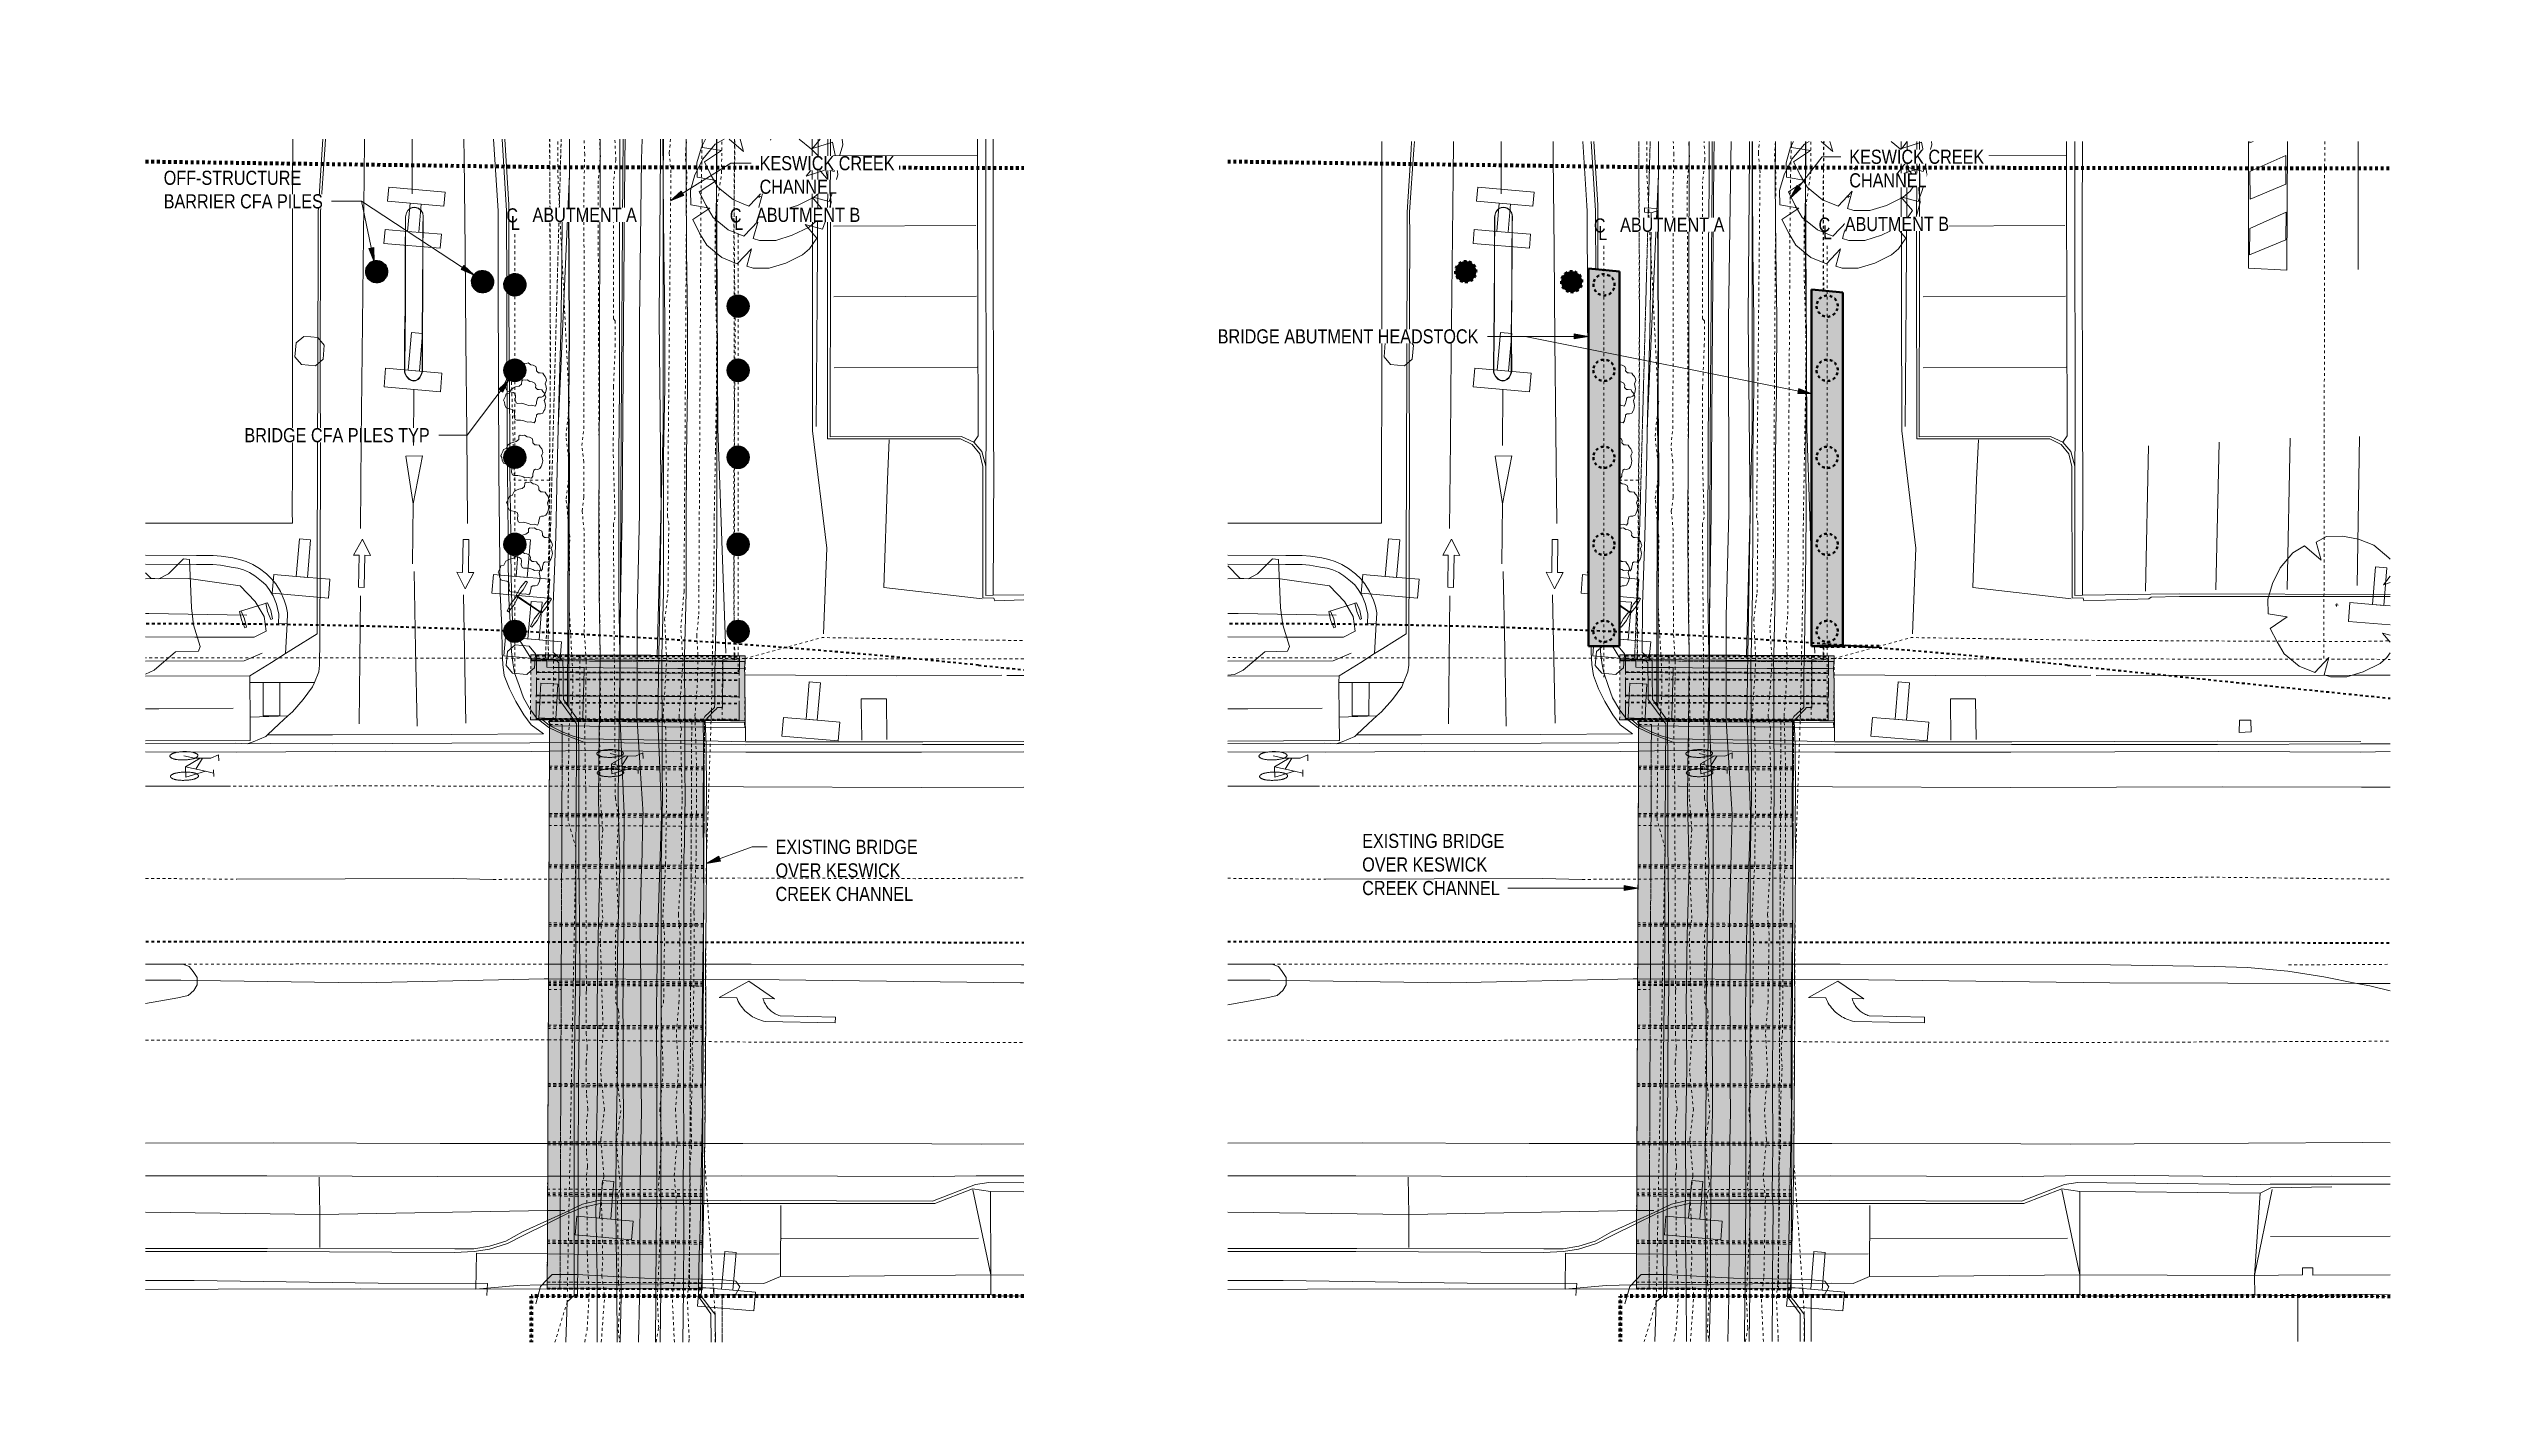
# Model space of a CAD drawing. Header units: metres. Extents: x 564 to 760, y 3 to 1698.
# Drawn here: x 564.4 to 650.7, y 1649.6 to 1697.6 of the extents above; entities that cross this region are included whole.
import ezdxf

# ---------------------------------------------------------------- set-up
doc = ezdxf.new("R2010")
doc.units = ezdxf.units.M
for name, pattern in [('ControlLine', [0.02, 0.0125, -0.0025, 0.0025, -0.0025]), ('Dashed', [0.0075, 0.005, -0.0025]), ('Demolished', [0.007144, 0.004763, -0.002381]), ('IMPORT-BDYS-Boundary _3_', [0.01, 0.009, -0.001]), ('IMPORT-BDYS-ProjBoundary', [0.008, 0.006, -0.002]), ('IMPORT-FURN-Fence _3_', [0.005, 0.004167, -0.0008333]), ('IMPORT-LNMK-LaneLine3 _3_', [0.012, 0.003, -0.009]), ('IMPORT-LNMK-LineCont _3_', [0.004, 0.001, -0.003]), ('JacobsDash', [0.0045, 0.003, -0.0015]), ('JacobsGridLine', [0.0145, 0.01, -0.001, 0.0025, -0.001])]:
    doc.linetypes.add(name, pattern=pattern)
for name, color, linetype, lineweight in [('BRIDGE-ABUTMENT-CONC', 7, 'Continuous', 40), ('D-BDGE', 7, 'Continuous', 13), ('D-BDGE-FNDN-PILE-CONC', 7, 'Continuous', 40), ('D-ENHA-GEN-LINE', 7, 'Continuous', 9), ('D-ENHA-GEN-LINE-GRIDS', 7, 'Continuous', 9), ('D-ENHA-TEXT', 7, 'Continuous', 9)]:
    doc.layers.add(name, color=color, linetype=linetype, lineweight=lineweight)
for name, color, linetype, lineweight, true_color in [('BRIDGE-FNDN-CONC', 7, 'Continuous', 13, 0x8c8cc6), ('D-BDGE-DECK', 7, 'Continuous', 13, 0x8c8cc6), ('D-BDGE-DECK-PAT', 7, 'Continuous', 13, 0x8c8cc6), ('D-BDGE-FNDN', 7, 'Continuous', 13, 0x8c8cc6), ('D-BDGE-FRAMING', 7, 'Continuous', 13, 0x8c8cc6), ('D-BDGE-INT-WALL', 7, 'Continuous', 13, 0x8c8cc6)]:
    doc.layers.add(name, color=color, linetype=linetype, lineweight=lineweight, true_color=true_color)
doc.styles.add('Arial Narrow', font='ARIALN.TTF', dxfattribs={"height": 0.5})
doc.styles.add('Arial Narrow_1', font='ARIALN.TTF', dxfattribs={"height": 0.0025})

# ---------------------------------------------------------------- blocks, each defined once
blk = doc.blocks.new('T2DPAA-T2D-PWA-RW-M2D-000002_ControlLinesMinor_rvt-1-DRG-2871031 - CONST STAGE 01')
at = {"layer": 'D-BDGE', "color": 150, "linetype": 'ControlLine', "lineweight": 35, "true_color": 0x0080ff}
for p, q in [((597.318, 1675.829), (598.918, 1675.664)), ((567.85, 1666.053), (598.918, 1666.016))]:
    blk.add_line(p, q, dxfattribs=at)
blk.add_arc((568.715, 1397.294), 280, 84.13687, 90.17699, dxfattribs=at)
blk = doc.blocks.new('T2DPAA-T2D-PWA-SU-M2D-000002_dwg-40815123-DRG-2871031 - CONST STAGE 01')
at = {"color": 9, "lineweight": 18, "true_color": 0xc0c0c0}
for p, q in [((41.121, 1583.71), (41.121, 1583.667)), ((48.45, 1583.752), (43.355, 1583.308)), ((28.472, 1582.636), (28.643, 1580.706)), ((40.975, 1582.652), (41.089, 1582.652)), ((41.032, 1582.709), (41.032, 1582.595)), ((40.827, 1581.656), (40.94, 1581.656)), ((40.884, 1581.713), (40.884, 1581.599)), ((43.593, 1580.824), (48.61, 1581.274)), ((28.995, 1580.367), (28.595, 1580.367)), ((48.843, 1578.783), (43.822, 1578.337)), ((32.492, 1575.016), (32.269, 1577.54)), ((32.351, 1577.476), (32.568, 1575.091)), ((44.043, 1575.838), (49.083, 1576.286)), ((32.763, 1571.958), (32.537, 1574.514)), ((32.627, 1574.452), (32.847, 1572.034)), ((29.281, 1573.808), (29.439, 1571.839)), ((29.61, 1569.778), (29.766, 1567.653)), ((28.364, 1561.861), (28.027, 1566.377)), ((31.65, 1566.713), (32.125, 1562.197)), ((33.781, 1565.274), (34.216, 1564.684)), ((39.634, 1565.217), (39.632, 1565.242)), ((40.714, 1565.304), (40.713, 1565.329)), ((40.716, 1565.279), (40.714, 1565.304)), ((40.979, 1565.178), (41.478, 1565.253)), ((41.417, 1565.229), (41.058, 1565.203)), ((41.78, 1564.955), (41.77, 1565.315)), ((51.057, 1565.5), (51.647, 1565.552)), ((25.518, 1565.165), (25.555, 1564.114)), ((34.216, 1564.691), (33.254, 1564.691)), ((34.416, 1564.691), (34.216, 1564.691)), ((34.216, 1564.684), (34.253, 1564.634)), ((34.253, 1564.634), (34.42, 1564.646)), ((34.37, 1564.816), (34.37, 1564.354)), ((35.018, 1564.691), (34.416, 1564.691)), ((34.42, 1564.646), (34.786, 1564.673)), ((34.786, 1564.673), (34.805, 1564.688)), ((34.807, 1564.413), (34.786, 1564.673)), ((34.805, 1564.688), (35.017, 1564.704)), ((35.04, 1564.43), (34.807, 1564.413)), ((34.846, 1564.691), (35.01, 1564.704)), ((35.01, 1564.704), (35.017, 1564.704)), ((35.017, 1564.704), (39.404, 1565.039)), ((35.254, 1564.691), (35.018, 1564.691)), ((35.095, 1564.876), (35.127, 1564.853)), ((35.127, 1564.853), (35.158, 1564.831)), ((35.216, 1564.609), (35.247, 1564.286)), ((35.254, 1564.888), (35.254, 1564.863)), ((35.254, 1564.863), (35.254, 1564.838)), ((35.254, 1564.838), (35.254, 1564.691)), ((35.506, 1564.909), (35.508, 1564.884)), ((35.508, 1564.884), (35.511, 1564.859)), ((35.511, 1564.859), (35.556, 1564.311)), ((35.552, 1564.912), (35.554, 1564.888)), ((35.554, 1564.888), (35.556, 1564.863)), ((35.556, 1564.863), (35.602, 1564.315)), ((36.126, 1564.513), (36.135, 1564.358)), ((36.649, 1564.976), (36.646, 1565.001)), ((36.651, 1564.951), (36.649, 1564.976)), ((36.667, 1564.8), (36.651, 1564.951)), ((36.695, 1564.403), (36.667, 1564.8)), ((36.697, 1564.378), (36.695, 1564.403)), ((36.714, 1564.153), (36.697, 1564.378)), ((37.348, 1565.032), (37.346, 1565.057)), ((37.351, 1565.008), (37.348, 1565.032)), ((37.365, 1564.86), (37.351, 1565.008)), ((37.361, 1565.059), (37.364, 1565.034)), ((37.364, 1565.034), (37.362, 1565.059)), ((37.364, 1565.034), (37.366, 1565.009)), ((37.366, 1565.009), (37.364, 1565.034)), ((37.395, 1564.459), (37.365, 1564.86)), ((37.366, 1565.009), (37.412, 1564.461)), ((37.374, 1564.909), (37.366, 1565.009)), ((37.396, 1564.434), (37.395, 1564.459)), ((37.413, 1564.209), (37.396, 1564.434)), ((37.412, 1564.461), (37.414, 1564.436)), ((37.414, 1564.436), (37.433, 1564.211)), ((37.954, 1565.106), (37.956, 1565.082)), ((37.956, 1565.082), (37.958, 1565.057)), ((37.958, 1565.057), (38.004, 1564.508)), ((38.004, 1564.508), (38.006, 1564.484)), ((38.006, 1564.484), (38.024, 1564.259)), ((38.667, 1565.139), (38.666, 1565.164)), ((38.669, 1565.114), (38.667, 1565.139)), ((38.671, 1565.074), (38.669, 1565.114)), ((38.719, 1565.168), (38.72, 1565.143)), ((38.72, 1565.143), (38.722, 1565.118)), ((38.722, 1565.118), (38.76, 1564.57)), ((38.76, 1564.57), (38.762, 1564.545)), ((38.762, 1564.545), (38.778, 1564.32)), ((38.833, 1565.152), (38.831, 1565.177)), ((38.834, 1565.127), (38.833, 1565.152)), ((38.843, 1564.985), (38.834, 1565.127)), ((38.879, 1564.579), (38.843, 1564.985)), ((38.881, 1564.554), (38.879, 1564.579)), ((38.901, 1564.33), (38.881, 1564.554)), ((39.404, 1565.039), (40.712, 1565.138)), ((41.002, 1564.892), (39.433, 1564.765)), ((39.635, 1565.192), (39.634, 1565.217)), ((39.644, 1565.045), (39.635, 1565.192)), ((39.68, 1564.644), (39.644, 1565.045)), ((39.682, 1564.619), (39.68, 1564.644)), ((39.702, 1564.394), (39.682, 1564.619)), ((39.705, 1564.369), (39.702, 1564.394)), ((39.754, 1563.821), (39.705, 1564.369)), ((40.712, 1565.138), (40.979, 1565.178)), ((40.748, 1564.73), (40.746, 1564.753)), ((40.75, 1564.705), (40.748, 1564.73)), ((40.768, 1564.48), (40.75, 1564.705)), ((40.77, 1564.455), (40.768, 1564.48)), ((40.813, 1563.907), (40.77, 1564.455)), ((41.058, 1565.203), (40.989, 1565.198)), ((40.989, 1565.198), (41.023, 1564.775)), ((41.6, 1564.941), (41.002, 1564.892)), ((41.023, 1564.775), (41.025, 1564.752)), ((41.025, 1564.752), (41.027, 1564.727)), ((41.027, 1564.727), (41.045, 1564.503)), ((41.045, 1564.503), (41.047, 1564.478)), ((41.047, 1564.478), (41.092, 1563.929)), ((41.78, 1564.955), (41.6, 1564.941)), ((41.78, 1564.955), (41.813, 1564.739)), ((41.813, 1564.739), (41.817, 1564.74)), ((41.813, 1564.739), (41.838, 1564.477)), ((41.838, 1564.477), (42.029, 1562.41)), ((34.37, 1564.354), (34.253, 1564.236)), ((34.64, 1563.833), (35.087, 1563.847)), ((34.654, 1563.41), (34.64, 1563.833)), ((35.247, 1564.286), (35.249, 1564.261)), ((35.249, 1564.261), (35.271, 1564.036)), ((35.271, 1564.036), (35.273, 1564.012)), ((35.273, 1564.012), (35.326, 1563.464)), ((35.394, 1564.298), (35.396, 1564.273)), ((35.396, 1564.273), (35.418, 1564.048)), ((35.418, 1564.048), (35.42, 1564.023)), ((35.42, 1564.023), (35.473, 1563.476)), ((35.556, 1564.311), (35.558, 1564.286)), ((35.558, 1564.286), (35.577, 1564.061)), ((35.577, 1564.061), (35.579, 1564.036)), ((35.579, 1564.036), (35.625, 1563.488)), ((35.602, 1564.315), (35.604, 1564.29)), ((35.604, 1564.29), (35.622, 1564.065)), ((35.622, 1564.065), (35.624, 1564.04)), ((35.624, 1564.04), (35.67, 1563.492)), ((36.135, 1564.358), (36.136, 1564.333)), ((36.136, 1564.333), (36.149, 1564.107)), ((36.149, 1564.107), (36.151, 1564.082)), ((36.151, 1564.082), (36.182, 1563.533)), ((36.182, 1563.533), (36.184, 1563.508)), ((36.184, 1563.508), (36.197, 1563.283)), ((36.715, 1564.128), (36.714, 1564.153)), ((36.755, 1563.579), (36.715, 1564.128)), ((36.757, 1563.554), (36.755, 1563.579)), ((36.773, 1563.33), (36.757, 1563.554)), ((37.415, 1564.184), (37.413, 1564.209)), ((37.454, 1563.636), (37.415, 1564.184)), ((37.433, 1564.211), (37.435, 1564.186)), ((37.435, 1564.186), (37.481, 1563.638)), ((37.456, 1563.611), (37.454, 1563.636)), ((37.472, 1563.386), (37.456, 1563.611)), ((37.481, 1563.638), (37.483, 1563.613)), ((37.483, 1563.613), (37.502, 1563.389)), ((38.024, 1564.259), (38.026, 1564.234)), ((38.026, 1564.234), (38.072, 1563.686)), ((38.072, 1563.686), (38.074, 1563.661)), ((38.074, 1563.661), (38.092, 1563.437)), ((38.778, 1564.32), (38.779, 1564.295)), ((38.779, 1564.295), (38.818, 1563.746)), ((38.818, 1563.746), (38.819, 1563.721)), ((38.819, 1563.721), (38.835, 1563.496)), ((38.835, 1563.496), (38.837, 1563.472)), ((38.904, 1564.305), (38.901, 1564.33)), ((38.953, 1563.757), (38.904, 1564.305)), ((38.955, 1563.732), (38.953, 1563.757)), ((38.975, 1563.508), (38.955, 1563.732)), ((38.977, 1563.483), (38.975, 1563.508)), ((39.756, 1563.797), (39.754, 1563.821)), ((39.776, 1563.572), (39.756, 1563.797)), ((39.778, 1563.548), (39.776, 1563.572)), ((39.827, 1563), (39.778, 1563.548)), ((40.815, 1563.882), (40.813, 1563.907)), ((40.833, 1563.658), (40.815, 1563.882)), ((40.835, 1563.633), (40.833, 1563.658)), ((40.846, 1563.492), (40.835, 1563.633)), ((41.092, 1563.929), (41.094, 1563.905)), ((41.094, 1563.905), (41.112, 1563.68)), ((41.112, 1563.68), (41.114, 1563.655)), ((41.125, 1563.519), (41.113, 1563.518)), ((41.114, 1563.655), (41.125, 1563.519)), ((24.365, 1563.22), (20.687, 1562.901)), ((24.383, 1562.99), (24.853, 1563.025)), ((25.443, 1563.074), (26.659, 1563.179)), ((34.655, 1563.385), (34.654, 1563.41)), ((34.662, 1563.16), (34.655, 1563.385)), ((34.663, 1563.135), (34.662, 1563.16)), ((34.68, 1562.605), (34.663, 1563.135)), ((40.53, 1562.947), (35.067, 1562.515)), ((35.131, 1562.361), (40.544, 1562.775)), ((36.23, 1562.705), (35.186, 1562.612)), ((35.255, 1563.458), (35.256, 1563.433)), ((35.256, 1563.433), (35.263, 1563.208)), ((35.263, 1563.208), (35.264, 1563.183)), ((35.264, 1563.183), (35.282, 1562.633)), ((35.326, 1563.464), (35.329, 1563.439)), ((35.419, 1563.221), (35.439, 1563.197)), ((35.439, 1563.197), (35.883, 1562.681)), ((35.473, 1563.476), (35.476, 1563.451)), ((35.566, 1563.233), (35.586, 1563.209)), ((35.586, 1563.209), (35.654, 1563.129)), ((35.625, 1563.488), (35.627, 1563.463)), ((35.627, 1563.463), (35.645, 1563.239)), ((35.645, 1563.239), (35.647, 1563.214)), ((35.647, 1563.214), (35.654, 1563.129)), ((35.67, 1563.492), (35.672, 1563.467)), ((35.672, 1563.467), (35.691, 1563.243)), ((35.691, 1563.243), (35.693, 1563.218)), ((35.693, 1563.218), (35.705, 1563.069)), ((35.883, 1562.681), (35.903, 1562.658)), ((35.903, 1562.658), (35.923, 1562.635)), ((35.923, 1562.635), (35.936, 1562.62)), ((36.006, 1562.714), (36.024, 1562.693)), ((36.024, 1562.693), (36.044, 1562.669)), ((36.044, 1562.669), (36.063, 1562.646)), ((36.063, 1562.646), (36.076, 1562.631)), ((36.197, 1563.283), (36.198, 1563.258)), ((36.198, 1563.258), (36.229, 1562.709)), ((36.229, 1562.709), (36.23, 1562.705)), ((36.775, 1563.305), (36.773, 1563.33)), ((36.815, 1562.756), (36.775, 1563.305)), ((36.817, 1562.732), (36.815, 1562.756)), ((36.818, 1562.707), (36.817, 1562.732)), ((36.82, 1562.691), (36.818, 1562.707)), ((37.474, 1563.362), (37.472, 1563.386)), ((37.514, 1562.813), (37.474, 1563.362)), ((37.502, 1563.389), (37.504, 1563.364)), ((37.504, 1563.364), (37.55, 1562.816)), ((37.516, 1562.788), (37.514, 1562.813)), ((37.518, 1562.764), (37.516, 1562.788)), ((37.519, 1562.748), (37.518, 1562.764)), ((37.55, 1562.816), (37.552, 1562.791)), ((37.554, 1562.767), (37.556, 1562.751)), ((37.556, 1562.751), (37.767, 1561.093)), ((38.092, 1563.437), (38.094, 1563.412)), ((38.094, 1563.412), (38.136, 1562.903)), ((38.136, 1562.903), (38.142, 1562.864)), ((38.142, 1562.864), (38.146, 1562.839)), ((38.146, 1562.839), (38.149, 1562.815)), ((38.149, 1562.815), (38.152, 1562.799)), ((38.152, 1562.799), (38.398, 1561.144)), ((38.837, 1563.472), (38.87, 1562.986)), ((38.87, 1562.986), (38.878, 1562.923)), ((38.878, 1562.923), (38.881, 1562.898)), ((38.881, 1562.898), (38.884, 1562.874)), ((38.884, 1562.874), (38.886, 1562.858)), ((38.886, 1562.858), (39.089, 1561.199)), ((39.026, 1562.935), (38.977, 1563.483)), ((39.028, 1562.91), (39.026, 1562.935)), ((39.03, 1562.886), (39.028, 1562.91)), ((39.032, 1562.87), (39.03, 1562.886)), ((39.829, 1562.975), (39.827, 1563)), ((39.831, 1562.951), (39.829, 1562.975)), ((39.833, 1562.935), (39.831, 1562.951)), ((40.483, 1563.028), (40.489, 1563.053)), ((40.485, 1562.988), (40.484, 1563.003)), ((40.489, 1563.053), (40.495, 1563.083)), ((40.583, 1563.055), (40.565, 1563.034)), ((40.588, 1563.061), (40.583, 1563.055)), ((40.89, 1563.434), (40.853, 1563.389)), ((24.495, 1561.766), (25.816, 1561.919)), ((34.613, 1562.579), (34.585, 1562.61)), ((34.678, 1562.534), (34.643, 1562.556)), ((35.117, 1562.619), (34.68, 1562.605)), ((35.186, 1562.612), (34.772, 1562.575)), ((34.772, 1562.575), (34.783, 1562.567)), ((34.783, 1562.567), (34.815, 1562.546)), ((34.816, 1562.545), (35.078, 1562.371)), ((35.072, 1562.447), (35.131, 1562.361)), ((35.186, 1562.622), (35.117, 1562.619)), ((35.128, 1561.763), (36.336, 1561.878)), ((35.282, 1562.625), (35.186, 1562.622)), ((35.282, 1562.633), (35.282, 1562.625)), ((20.882, 1560.612), (24.566, 1560.942)), ((36.149, 1560.962), (36.15, 1560.952)), ((36.234, 1560.969), (36.235, 1560.959)), ((36.83, 1561.529), (36.829, 1561.523)), ((36.829, 1561.523), (36.829, 1561.517)), ((36.829, 1561.517), (36.83, 1561.512)), ((36.831, 1561.534), (36.83, 1561.529)), ((36.83, 1561.512), (36.831, 1561.507)), ((36.832, 1561.536), (36.831, 1561.534)), ((36.831, 1561.507), (36.832, 1561.504)), ((36.834, 1561.542), (36.832, 1561.536)), ((36.832, 1561.504), (36.838, 1561.494)), ((36.838, 1561.548), (36.834, 1561.542)), ((36.839, 1561.55), (36.838, 1561.548)), ((36.838, 1561.494), (36.846, 1561.485)), ((36.846, 1561.56), (36.839, 1561.55)), ((36.846, 1561.485), (36.851, 1561.48)), ((36.853, 1561.566), (36.847, 1561.56)), ((36.851, 1561.48), (36.855, 1561.477)), ((36.86, 1561.573), (36.853, 1561.566)), ((36.855, 1561.477), (36.862, 1561.472)), ((36.867, 1561.579), (36.86, 1561.573)), ((36.862, 1561.472), (36.87, 1561.467)), ((36.874, 1561.584), (36.867, 1561.579)), ((36.87, 1561.467), (36.878, 1561.463)), ((36.886, 1561.593), (36.874, 1561.584)), ((36.878, 1561.463), (36.887, 1561.459)), ((36.899, 1561.601), (36.886, 1561.593)), ((36.887, 1561.459), (36.9, 1561.453)), ((36.911, 1561.608), (36.899, 1561.601)), ((36.9, 1561.453), (36.914, 1561.448)), ((36.924, 1561.615), (36.911, 1561.608)), ((36.914, 1561.448), (36.928, 1561.443)), ((36.937, 1561.622), (36.924, 1561.615)), ((36.928, 1561.443), (36.942, 1561.439)), ((36.951, 1561.628), (36.937, 1561.622)), ((36.941, 1561.016), (36.94, 1561.026)), ((36.942, 1561.439), (36.956, 1561.435)), ((36.958, 1560.912), (36.946, 1560.904)), ((36.964, 1561.634), (36.951, 1561.628)), ((36.956, 1561.435), (36.97, 1561.431)), ((36.97, 1560.92), (36.958, 1560.912)), ((36.978, 1561.639), (36.964, 1561.634)), ((36.97, 1561.431), (36.985, 1561.428)), ((36.983, 1560.928), (36.97, 1560.92)), ((36.992, 1561.644), (36.978, 1561.639)), ((36.996, 1560.935), (36.983, 1560.928)), ((36.985, 1561.428), (36.999, 1561.426)), ((37.006, 1561.648), (36.992, 1561.644)), ((37.009, 1560.941), (36.996, 1560.935)), ((36.999, 1561.426), (37.014, 1561.424)), ((37.033, 1561.655), (37.006, 1561.648)), ((37.022, 1560.948), (37.009, 1560.941)), ((37.014, 1561.424), (37.028, 1561.422)), ((37.036, 1560.953), (37.022, 1560.948)), ((37.028, 1561.422), (37.057, 1561.42)), ((37.06, 1561.663), (37.033, 1561.655)), ((37.049, 1560.959), (37.036, 1560.953)), ((37.063, 1560.963), (37.049, 1560.959)), ((37.057, 1561.42), (37.085, 1561.419)), ((37.088, 1561.669), (37.06, 1561.663)), ((37.077, 1560.968), (37.063, 1560.963)), ((37.105, 1560.975), (37.077, 1560.968)), ((37.085, 1561.419), (37.113, 1561.418)), ((37.115, 1561.675), (37.088, 1561.669)), ((37.132, 1560.982), (37.105, 1560.975)), ((37.113, 1561.418), (37.141, 1561.418)), ((37.143, 1561.681), (37.115, 1561.675)), ((37.159, 1560.989), (37.132, 1560.982)), ((37.141, 1561.418), (37.169, 1561.418)), ((37.171, 1561.686), (37.143, 1561.681)), ((37.187, 1560.995), (37.159, 1560.989)), ((37.169, 1561.418), (37.198, 1561.418)), ((37.199, 1561.69), (37.171, 1561.686)), ((37.215, 1561), (37.187, 1560.995)), ((37.198, 1561.418), (37.226, 1561.419)), ((37.227, 1561.694), (37.199, 1561.69)), ((37.242, 1561.005), (37.215, 1561)), ((37.226, 1561.419), (37.254, 1561.421)), ((37.255, 1561.698), (37.227, 1561.694)), ((37.27, 1561.01), (37.242, 1561.005)), ((37.254, 1561.421), (37.282, 1561.423)), ((37.283, 1561.701), (37.255, 1561.698)), ((37.298, 1561.014), (37.27, 1561.01)), ((37.282, 1561.423), (37.31, 1561.425)), ((37.311, 1561.703), (37.283, 1561.701)), ((37.326, 1561.017), (37.298, 1561.014)), ((37.3, 1561.563), (37.661, 1561.507)), ((37.31, 1561.425), (37.338, 1561.428)), ((37.339, 1561.705), (37.311, 1561.703)), ((37.354, 1561.02), (37.326, 1561.017)), ((37.338, 1561.428), (37.366, 1561.432)), ((37.367, 1561.707), (37.339, 1561.705)), ((37.382, 1561.023), (37.354, 1561.02)), ((37.366, 1561.432), (37.394, 1561.436)), ((37.395, 1561.708), (37.367, 1561.707)), ((37.377, 1561.199), (37.844, 1561.521)), ((37.391, 1561.062), (37.377, 1561.199)), ((37.377, 1561.199), (37.977, 1561.11)), ((37.41, 1561.025), (37.382, 1561.023)), ((37.392, 1561.052), (37.391, 1561.062)), ((37.413, 1560.852), (37.392, 1561.052)), ((37.394, 1561.436), (37.422, 1561.441)), ((37.423, 1561.709), (37.395, 1561.708)), ((37.439, 1561.027), (37.41, 1561.025)), ((38.051, 1561.099), (37.413, 1560.852)), ((37.422, 1561.441), (37.45, 1561.446)), ((37.452, 1561.709), (37.423, 1561.709)), ((37.467, 1561.028), (37.439, 1561.027)), ((37.45, 1561.446), (37.477, 1561.451)), ((37.48, 1561.708), (37.452, 1561.709)), ((37.495, 1561.028), (37.467, 1561.028)), ((37.477, 1561.451), (37.505, 1561.457)), ((37.508, 1561.707), (37.48, 1561.708)), ((37.523, 1561.028), (37.495, 1561.028)), ((37.505, 1561.457), (37.532, 1561.464)), ((37.536, 1561.706), (37.508, 1561.707)), ((37.551, 1561.028), (37.523, 1561.028)), ((37.532, 1561.464), (37.56, 1561.471)), ((37.564, 1561.704), (37.536, 1561.706)), ((37.58, 1561.027), (37.551, 1561.028)), ((37.56, 1561.471), (37.587, 1561.478)), ((37.579, 1561.702), (37.564, 1561.704)), ((37.594, 1561.7), (37.579, 1561.702)), ((37.608, 1561.025), (37.58, 1561.027)), ((37.587, 1561.478), (37.601, 1561.483)), ((37.608, 1561.698), (37.594, 1561.7)), ((37.601, 1561.483), (37.615, 1561.487)), ((37.623, 1561.695), (37.608, 1561.698)), ((37.636, 1561.023), (37.608, 1561.025)), ((37.615, 1561.487), (37.629, 1561.493)), ((37.637, 1561.692), (37.623, 1561.695)), ((37.629, 1561.493), (37.642, 1561.498)), ((37.651, 1561.022), (37.636, 1561.023)), ((37.651, 1561.688), (37.637, 1561.692)), ((37.64, 1561.072), (37.639, 1561.082)), ((37.642, 1561.498), (37.656, 1561.504)), ((37.665, 1561.683), (37.651, 1561.688)), ((37.665, 1561.02), (37.651, 1561.022)), ((37.656, 1561.504), (37.669, 1561.511)), ((37.661, 1561.507), (38.205, 1561.548)), ((37.679, 1561.678), (37.665, 1561.683)), ((37.68, 1561.018), (37.665, 1561.02)), ((37.669, 1561.511), (37.682, 1561.518)), ((37.693, 1561.673), (37.679, 1561.678)), ((37.694, 1561.015), (37.68, 1561.018)), ((37.682, 1561.518), (37.694, 1561.526)), ((37.706, 1561.667), (37.693, 1561.673)), ((37.694, 1561.526), (37.707, 1561.534)), ((37.708, 1561.011), (37.694, 1561.015)), ((37.715, 1561.663), (37.706, 1561.667)), ((37.707, 1561.534), (37.719, 1561.542)), ((37.723, 1561.007), (37.708, 1561.011)), ((37.723, 1561.659), (37.715, 1561.663)), ((37.719, 1561.542), (37.726, 1561.548)), ((37.731, 1561.654), (37.723, 1561.659)), ((37.737, 1561.003), (37.723, 1561.007)), ((37.726, 1561.548), (37.733, 1561.554)), ((37.738, 1561.649), (37.731, 1561.654)), ((37.929, 1561.527), (37.732, 1561.146)), ((37.733, 1561.554), (37.74, 1561.56)), ((37.751, 1560.998), (37.737, 1561.003)), ((37.743, 1561.645), (37.738, 1561.649)), ((37.74, 1561.56), (37.746, 1561.566)), ((37.747, 1561.641), (37.743, 1561.645)), ((37.746, 1561.566), (37.75, 1561.571)), ((37.751, 1561.637), (37.747, 1561.641)), ((37.75, 1561.571), (37.754, 1561.576)), ((37.755, 1561.632), (37.751, 1561.637)), ((37.764, 1560.993), (37.751, 1560.998)), ((37.754, 1561.576), (37.757, 1561.581)), ((37.759, 1561.625), (37.755, 1561.632)), ((37.757, 1561.581), (37.759, 1561.586)), ((37.762, 1561.619), (37.759, 1561.625)), ((37.759, 1561.586), (37.761, 1561.59)), ((37.761, 1561.592), (37.763, 1561.598)), ((37.761, 1561.59), (37.761, 1561.592)), ((37.763, 1561.615), (37.762, 1561.619)), ((37.764, 1561.609), (37.763, 1561.615)), ((37.763, 1561.598), (37.764, 1561.603)), ((37.764, 1561.603), (37.764, 1561.609)), ((37.778, 1560.987), (37.764, 1560.993)), ((37.767, 1561.093), (37.768, 1561.083)), ((37.786, 1560.983), (37.778, 1560.987)), ((37.794, 1560.978), (37.786, 1560.983)), ((37.802, 1560.974), (37.794, 1560.978)), ((37.81, 1560.968), (37.802, 1560.974)), ((37.814, 1560.965), (37.81, 1560.968)), ((37.819, 1560.961), (37.814, 1560.965)), ((37.823, 1560.956), (37.819, 1560.961)), ((37.826, 1560.952), (37.823, 1560.956)), ((37.831, 1560.945), (37.826, 1560.952)), ((37.833, 1560.939), (37.831, 1560.945)), ((37.831, 1560.906), (37.833, 1560.912)), ((37.835, 1560.932), (37.833, 1560.939)), ((37.833, 1560.912), (37.834, 1560.917)), ((37.834, 1560.917), (37.835, 1560.923)), ((37.835, 1560.928), (37.835, 1560.932)), ((37.835, 1560.923), (37.835, 1560.928)), ((37.977, 1561.11), (38.021, 1561.103)), ((38.021, 1561.103), (38.051, 1561.099)), ((38.051, 1561.099), (38.334, 1561.056)), ((38.205, 1561.548), (38.454, 1561.681)), ((38.322, 1561.166), (38.325, 1561.138)), ((38.325, 1561.138), (38.326, 1561.128)), ((38.326, 1561.128), (38.345, 1560.946)), ((38.398, 1561.144), (38.4, 1561.134)), ((38.454, 1561.681), (38.475, 1561.482)), ((39.089, 1561.199), (39.09, 1561.189)), ((39.181, 1561.197), (39.18, 1561.207)), ((39.982, 1561.261), (39.981, 1561.272)), ((40.629, 1561.314), (40.628, 1561.324)), ((22.945, 1560.174), (22.741, 1559.769)), ((36.684, 1560.349), (40.713, 1560.677)), ((36.938, 1560.898), (36.931, 1560.892)), ((36.946, 1560.904), (36.938, 1560.898)), ((37.1, 1560.742), (37.128, 1560.74)), ((37.128, 1560.74), (37.156, 1560.739)), ((37.156, 1560.739), (37.184, 1560.738)), ((37.184, 1560.738), (37.213, 1560.737)), ((37.213, 1560.737), (37.241, 1560.737)), ((37.241, 1560.737), (37.269, 1560.738)), ((37.269, 1560.738), (37.297, 1560.739)), ((37.297, 1560.739), (37.325, 1560.74)), ((37.325, 1560.74), (37.354, 1560.742)), ((37.354, 1560.742), (37.382, 1560.745)), ((37.382, 1560.745), (37.41, 1560.748)), ((37.41, 1560.748), (37.438, 1560.752)), ((37.438, 1560.752), (37.466, 1560.756)), ((37.466, 1560.756), (37.493, 1560.76)), ((37.493, 1560.76), (37.521, 1560.765)), ((37.521, 1560.765), (37.549, 1560.771)), ((37.549, 1560.771), (37.577, 1560.777)), ((37.577, 1560.777), (37.604, 1560.783)), ((37.604, 1560.783), (37.631, 1560.79)), ((37.631, 1560.79), (37.659, 1560.798)), ((37.659, 1560.798), (37.673, 1560.802)), ((37.673, 1560.802), (37.686, 1560.807)), ((37.686, 1560.807), (37.7, 1560.812)), ((37.7, 1560.812), (37.714, 1560.818)), ((37.714, 1560.818), (37.727, 1560.824)), ((37.727, 1560.824), (37.74, 1560.831)), ((37.74, 1560.831), (37.753, 1560.838)), ((37.753, 1560.838), (37.766, 1560.845)), ((37.766, 1560.845), (37.778, 1560.853)), ((37.778, 1560.853), (37.79, 1560.862)), ((37.79, 1560.862), (37.798, 1560.867)), ((37.798, 1560.867), (37.805, 1560.873)), ((37.805, 1560.873), (37.811, 1560.879)), ((37.811, 1560.879), (37.818, 1560.886)), ((37.818, 1560.886), (37.822, 1560.891)), ((37.822, 1560.891), (37.825, 1560.895)), ((37.825, 1560.895), (37.828, 1560.9)), ((37.828, 1560.9), (37.831, 1560.906)), ((21.017, 1559.023), (23.907, 1559.269)), ((23.079, 1559.723), (23.378, 1559.68)), ((23.365, 1559.796), (23.391, 1559.564)), ((36.282, 1559.287), (36.283, 1559.277)), ((36.379, 1559.295), (36.38, 1559.285)), ((37.084, 1559.342), (37.083, 1559.352)), ((37.784, 1559.399), (37.783, 1559.408)), ((37.975, 1559.424), (37.976, 1559.414)), ((37.976, 1559.414), (38.122, 1557.62)), ((38.643, 1559.478), (38.643, 1559.468)), ((38.643, 1559.468), (38.749, 1557.671)), ((39.291, 1559.53), (39.291, 1559.52)), ((39.291, 1559.52), (39.385, 1557.722)), ((39.315, 1559.522), (39.314, 1559.532)), ((40.118, 1559.587), (40.117, 1559.597)), ((40.765, 1559.639), (40.765, 1559.649)), ((36.428, 1557.483), (36.428, 1557.473)), ((36.537, 1557.492), (36.538, 1557.482)), ((37.278, 1557.542), (37.278, 1557.552)), ((37.397, 1555.495), (37.278, 1557.542)), ((37.978, 1557.598), (37.977, 1557.608)), ((38.097, 1555.551), (37.978, 1557.598)), ((38.122, 1557.62), (38.123, 1557.61)), ((38.749, 1557.671), (38.749, 1557.661)), ((39.385, 1557.722), (39.386, 1557.712)), ((39.433, 1557.716), (39.432, 1557.726)), ((39.606, 1555.673), (39.433, 1557.716)), ((40.234, 1557.781), (40.233, 1557.791)), ((40.407, 1555.738), (40.234, 1557.781)), ((40.936, 1557.837), (40.935, 1557.847)), ((41.035, 1556.697), (40.936, 1557.837)), ((40.408, 1555.728), (40.407, 1555.738)), ((41.102, 1555.794), (41.078, 1556.17)), ((41.103, 1555.784), (41.102, 1555.794)), ((36.596, 1555.43), (36.597, 1555.42)), ((36.597, 1555.42), (36.761, 1553.377)), ((36.731, 1555.441), (36.732, 1555.431)), ((36.732, 1555.431), (36.913, 1553.389)), ((37.398, 1555.485), (37.397, 1555.495)), ((38.097, 1555.541), (38.097, 1555.551)), ((38.289, 1555.567), (38.29, 1555.557)), ((38.29, 1555.557), (38.446, 1553.513)), ((38.874, 1555.614), (38.875, 1555.604)), ((38.875, 1555.604), (39.062, 1553.563)), ((39.496, 1555.664), (39.496, 1555.654)), ((39.496, 1555.654), (39.632, 1553.609)), ((39.607, 1555.663), (39.606, 1555.673)), ((35.759, 1553.948), (41.219, 1554.418)), ((35.637, 1553.938), (35.759, 1553.948)), ((41.263, 1553.871), (35.8, 1553.433)), ((36.761, 1553.377), (36.761, 1553.366)), ((36.761, 1553.366), (36.765, 1553.316)), ((36.913, 1553.389), (36.913, 1553.379)), ((36.913, 1553.379), (36.918, 1553.329)), ((37.539, 1553.429), (37.539, 1553.439)), ((37.543, 1553.379), (37.539, 1553.429)), ((38.239, 1553.486), (38.238, 1553.496)), ((38.242, 1553.436), (38.239, 1553.486)), ((38.446, 1553.513), (38.446, 1553.503)), ((38.446, 1553.503), (38.45, 1553.453)), ((39.062, 1553.563), (39.063, 1553.552)), ((39.063, 1553.552), (39.068, 1553.502)), ((39.632, 1553.609), (39.633, 1553.598)), ((39.633, 1553.598), (39.636, 1553.548)), ((39.785, 1553.611), (39.784, 1553.621)), ((39.79, 1553.561), (39.785, 1553.611)), ((40.586, 1553.675), (40.585, 1553.686)), ((40.591, 1553.626), (40.586, 1553.675)), ((41.243, 1553.729), (41.243, 1553.739)), ((41.247, 1553.679), (41.243, 1553.729)), ((36.869, 1551.869), (36.873, 1551.821)), ((36.873, 1551.821), (36.873, 1551.81)), ((36.873, 1551.81), (36.877, 1551.76)), ((37.022, 1551.881), (37.026, 1551.833)), ((37.026, 1551.833), (37.026, 1551.822)), ((37.026, 1551.822), (37.03, 1551.773)), ((37.666, 1551.885), (37.661, 1551.933)), ((37.667, 1551.874), (37.666, 1551.885)), ((37.671, 1551.825), (37.667, 1551.874)), ((38.365, 1551.941), (38.361, 1551.989)), ((38.366, 1551.931), (38.365, 1551.941)), ((38.37, 1551.881), (38.366, 1551.931)), ((38.567, 1552.006), (38.571, 1551.958)), ((38.571, 1551.958), (38.572, 1551.947)), ((38.572, 1551.947), (38.577, 1551.898)), ((38.577, 1551.897), (38.751, 1549.956)), ((39.199, 1552.057), (39.203, 1552.009)), ((39.203, 1552.009), (39.204, 1551.998)), ((39.204, 1551.998), (39.209, 1551.949)), ((39.209, 1551.948), (39.383, 1550.007)), ((39.746, 1552.101), (39.75, 1552.053)), ((39.75, 1552.053), (39.751, 1552.043)), ((39.751, 1552.043), (39.755, 1551.993)), ((39.755, 1551.993), (39.93, 1550.051)), ((39.913, 1552.066), (39.909, 1552.114)), ((39.914, 1552.056), (39.913, 1552.066)), ((39.918, 1552.006), (39.914, 1552.056)), ((40.714, 1552.131), (40.71, 1552.179)), ((40.715, 1552.12), (40.714, 1552.131)), ((40.719, 1552.071), (40.715, 1552.12)), ((41.36, 1552.183), (41.356, 1552.231)), ((41.361, 1552.173), (41.36, 1552.183)), ((41.365, 1552.123), (41.361, 1552.173)), ((37.022, 1549.816), (37.025, 1549.766)), ((37.025, 1549.766), (37.026, 1549.756)), ((37.026, 1549.756), (37.03, 1549.706)), ((37.175, 1549.828), (37.179, 1549.778)), ((37.179, 1549.778), (37.18, 1549.768)), ((37.18, 1549.768), (37.184, 1549.719)), ((37.841, 1549.832), (37.837, 1549.881)), ((37.842, 1549.822), (37.841, 1549.832)), ((37.845, 1549.772), (37.842, 1549.822)), ((38.54, 1549.888), (38.537, 1549.938)), ((38.541, 1549.878), (38.54, 1549.888)), ((38.544, 1549.828), (38.541, 1549.878)), ((38.751, 1549.955), (38.756, 1549.905)), ((38.756, 1549.905), (38.757, 1549.895)), ((38.757, 1549.895), (38.761, 1549.846)), ((39.383, 1550.006), (39.388, 1549.956)), ((39.388, 1549.956), (39.389, 1549.947)), ((39.389, 1549.947), (39.393, 1549.897)), ((39.93, 1550.051), (39.934, 1550.001)), ((39.934, 1550.001), (39.935, 1549.991)), ((39.935, 1549.991), (39.94, 1549.941)), ((40.08, 1550.012), (40.076, 1550.062)), ((40.081, 1550.002), (40.08, 1550.012)), ((40.085, 1549.953), (40.081, 1550.002)), ((40.881, 1550.077), (40.877, 1550.127)), ((40.882, 1550.067), (40.881, 1550.077)), ((40.886, 1550.018), (40.882, 1550.067)), ((41.539, 1550.13), (41.535, 1550.18)), ((41.54, 1550.12), (41.539, 1550.13)), ((41.545, 1550.071), (41.54, 1550.12)), ((40.108, 1547.998), (40.112, 1547.948)), ((40.259, 1547.96), (40.255, 1548.01)), ((41.059, 1548.025), (41.055, 1548.075)), ((41.06, 1548.015), (41.059, 1548.025)), ((41.063, 1547.965), (41.06, 1548.015)), ((41.697, 1548.076), (41.694, 1548.126)), ((41.698, 1548.066), (41.697, 1548.076)), ((41.701, 1548.017), (41.698, 1548.066)), ((37.189, 1547.762), (37.193, 1547.712)), ((37.193, 1547.712), (37.194, 1547.703)), ((37.194, 1547.703), (37.198, 1547.653)), ((37.339, 1547.774), (37.343, 1547.725)), ((37.343, 1547.725), (37.344, 1547.715)), ((37.344, 1547.715), (37.348, 1547.665)), ((37.983, 1547.776), (37.979, 1547.826)), ((37.984, 1547.766), (37.983, 1547.776)), ((37.988, 1547.717), (37.984, 1547.766)), ((38.681, 1547.833), (38.677, 1547.883)), ((38.681, 1547.823), (38.681, 1547.833)), ((38.685, 1547.773), (38.681, 1547.823)), ((38.817, 1546.078), (38.685, 1547.773)), ((38.905, 1547.901), (38.908, 1547.851)), ((38.908, 1547.851), (38.908, 1547.841)), ((38.908, 1547.841), (38.911, 1547.791)), ((39.546, 1547.953), (39.549, 1547.903)), ((39.549, 1547.903), (39.55, 1547.893)), ((39.55, 1547.893), (39.553, 1547.843)), ((40.112, 1547.948), (40.113, 1547.938)), ((40.113, 1547.938), (40.117, 1547.889)), ((40.26, 1547.95), (40.259, 1547.96)), ((40.264, 1547.901), (40.26, 1547.95)), ((40.406, 1546.207), (40.264, 1547.9)), ((41.192, 1546.27), (41.063, 1547.965)), ((41.816, 1546.27), (41.812, 1546.32)), ((41.816, 1546.26), (41.816, 1546.27)), ((41.82, 1546.21), (41.816, 1546.26)), ((37.344, 1545.959), (37.348, 1545.909)), ((37.348, 1545.909), (37.349, 1545.899)), ((37.349, 1545.899), (37.354, 1545.85)), ((37.487, 1545.971), (37.491, 1545.921)), ((37.491, 1545.921), (37.492, 1545.911)), ((37.492, 1545.911), (37.496, 1545.861)), ((38.14, 1545.973), (38.138, 1546.023)), ((38.14, 1545.963), (38.14, 1545.973)), ((38.142, 1545.913), (38.14, 1545.963)), ((38.312, 1546.037), (38.312, 1545.987)), ((38.312, 1545.987), (38.312, 1545.977)), ((38.312, 1545.977), (38.312, 1545.927)), ((38.712, 1546.019), (38.712, 1546.07)), ((38.712, 1546.009), (38.712, 1546.019)), ((38.712, 1545.959), (38.712, 1546.009)), ((38.821, 1546.028), (38.817, 1546.078)), ((38.822, 1546.018), (38.821, 1546.028)), ((38.825, 1545.968), (38.822, 1546.018)), ((39.021, 1546.094), (39.025, 1546.045)), ((39.025, 1546.045), (39.026, 1546.035)), ((39.026, 1546.035), (39.03, 1545.985)), ((39.03, 1545.985), (39.157, 1544.42)), ((39.675, 1546.147), (39.679, 1546.097)), ((39.679, 1546.097), (39.679, 1546.087)), ((39.679, 1546.087), (39.683, 1546.038)), ((39.683, 1546.038), (39.808, 1544.473)), ((40.258, 1546.194), (40.262, 1546.145)), ((40.262, 1546.145), (40.263, 1546.135)), ((40.263, 1546.135), (40.267, 1546.085)), ((40.267, 1546.085), (40.386, 1544.52)), ((40.41, 1546.156), (40.406, 1546.206)), ((40.411, 1546.146), (40.41, 1546.156)), ((40.415, 1546.097), (40.411, 1546.146)), ((41.198, 1546.21), (41.196, 1546.22)), ((41.205, 1546.161), (41.198, 1546.21)), ((51.734, 1545.576), (44.797, 1544.974)), ((37.066, 1545.317), (36.461, 1545.255)), ((40.386, 1544.519), (40.39, 1544.469)), ((40.549, 1544.482), (40.545, 1544.532)), ((41.358, 1544.548), (41.354, 1544.598)), ((41.358, 1544.538), (41.358, 1544.548)), ((41.362, 1544.488), (41.358, 1544.538)), ((41.918, 1544.593), (41.915, 1544.643)), ((41.919, 1544.583), (41.918, 1544.593)), ((41.922, 1544.533), (41.919, 1544.583)), ((36.584, 1543.729), (34.08, 1543.544)), ((37.49, 1544.285), (37.494, 1544.235)), ((37.494, 1544.235), (37.495, 1544.225)), ((37.495, 1544.225), (37.499, 1544.176)), ((37.499, 1544.175), (37.64, 1542.561)), ((37.624, 1544.296), (37.628, 1544.246)), ((37.628, 1544.246), (37.629, 1544.236)), ((37.629, 1544.236), (37.633, 1544.186)), ((37.633, 1544.186), (37.756, 1542.571)), ((38.279, 1544.299), (38.274, 1544.349)), ((38.28, 1544.289), (38.279, 1544.299)), ((38.285, 1544.239), (38.28, 1544.289)), ((38.979, 1544.355), (38.974, 1544.405)), ((38.98, 1544.345), (38.979, 1544.355)), ((38.985, 1544.296), (38.98, 1544.345)), ((39.157, 1544.42), (39.161, 1544.37)), ((39.161, 1544.37), (39.162, 1544.36)), ((39.162, 1544.36), (39.166, 1544.31)), ((39.166, 1544.31), (39.297, 1542.695)), ((39.808, 1544.473), (39.812, 1544.423)), ((39.812, 1544.423), (39.813, 1544.413)), ((39.813, 1544.413), (39.817, 1544.363)), ((39.817, 1544.362), (39.946, 1542.748)), ((40.39, 1544.469), (40.391, 1544.459)), ((40.391, 1544.459), (40.394, 1544.409)), ((40.394, 1544.409), (40.518, 1542.794)), ((40.55, 1544.472), (40.549, 1544.482)), ((40.554, 1544.422), (40.55, 1544.472)), ((44.757, 1544.432), (42.046, 1544.181)), ((42.089, 1543.652), (42.122, 1542.923)), ((52.447, 1543.581), (53.505, 1543.678)), ((36.672, 1542.643), (42.13, 1543.147)), ((37.357, 1542.562), (42.142, 1542.99)), ((40.827, 1540.956), (40.686, 1542.807)), ((41.628, 1541.024), (41.487, 1542.872)), ((42.035, 1542.341), (42.035, 1542.916)), ((34.172, 1542.278), (36.684, 1542.502)), ((36.684, 1542.502), (37.357, 1542.562)), ((38.607, 1540.767), (38.444, 1542.626)), ((39.306, 1540.827), (39.143, 1542.683))]:
    blk.add_line(p, q, dxfattribs=at)
at = {"color": 9, "linetype": 'IMPORT-FURN-Fence _3_', "lineweight": 18, "true_color": 0xc0c0c0}
for p, q in [((40.359, 1577.362), (40.496, 1575.793)), ((40.522, 1575.805), (40.395, 1577.354)), ((40.557, 1575.098), (40.764, 1572.728)), ((41.08, 1568.96), (41.274, 1566.584)), ((50.797, 1566.729), (51.542, 1566.789)), ((41.331, 1565.895), (41.373, 1565.382)), ((41.4, 1565.385), (41.348, 1565.889)), ((41.373, 1565.382), (41.375, 1565.358)), ((41.375, 1565.358), (41.377, 1565.333)), ((41.377, 1565.333), (41.385, 1565.24)), ((41.385, 1565.24), (41.387, 1565.243)), ((41.403, 1565.36), (41.4, 1565.384)), ((41.406, 1565.335), (41.403, 1565.36)), ((41.417, 1565.229), (41.406, 1565.335)), ((34.818, 1564.828), (34.816, 1564.852)), ((34.82, 1564.803), (34.818, 1564.828)), ((34.827, 1564.699), (34.82, 1564.803)), ((34.828, 1564.853), (34.831, 1564.829)), ((34.831, 1564.829), (34.833, 1564.804)), ((34.833, 1564.804), (34.846, 1564.691))]:
    blk.add_line(p, q, dxfattribs=at)
at = {"color": 9, "linetype": 'IMPORT-LNMK-LineCont _3_', "lineweight": 18, "true_color": 0xc0c0c0}
for p, q in [((35.251, 1560.229), (36.684, 1560.349)), ((35.974, 1551.283), (41.44, 1551.684))]:
    blk.add_line(p, q, dxfattribs=at)
at = {"color": 9, "linetype": 'IMPORT-LNMK-LaneLine3 _3_', "lineweight": 18, "true_color": 0xc0c0c0}
for p, q in [((33.552, 1556.773), (35.516, 1556.951)), ((35.516, 1556.951), (40.974, 1557.446)), ((21.293, 1555.769), (24.51, 1556.009))]:
    blk.add_line(p, q, dxfattribs=at)
at = {"color": 9, "lineweight": 18, "true_color": 0xc0c0c0, "flags": 128}
for points in [[(43.225, 1583.89), (43.579, 1579.683), (44.109, 1573.39), (48.734, 1573.792), (49.188, 1573.629), (49.322, 1573.861), (48.558, 1582.615), (48.412, 1584.33)], [(49.68, 1572.821), (49.609, 1573.864), (48.849, 1582.614), (48.701, 1584.355)], [(51.405, 1568.401), (50.331, 1568.296), (49.966, 1572.844), (49.866, 1573.869), (49.21, 1581.413), (48.966, 1584.377)], [(37.237, 1583.381), (37.27, 1582.893), (37.723, 1577.044), (38.378, 1570.184), (38.623, 1566.544), (38.719, 1565.168)], [(38.666, 1565.164), (38.196, 1573.184), (37.426, 1582.189), (37.32, 1583.388)], [(38.831, 1565.177), (38.696, 1567.403), (38.495, 1569.816), (38.293, 1572.228), (38.13, 1574.644), (37.926, 1577.057), (37.686, 1579.466), (37.46, 1581.877), (37.341, 1583.39)], [(39.632, 1565.242), (39.497, 1567.46), (39.296, 1569.882), (39.094, 1572.289), (38.931, 1574.705), (38.726, 1577.13), (38.485, 1579.544), (38.261, 1581.946), (38.141, 1583.458)], [(39.747, 1579.384), (39.179, 1579.781), (38.895, 1580.179), (38.611, 1580.634), (39.179, 1581.088), (38.497, 1581.145), (38.44, 1581.656), (38.554, 1582.224), (38.781, 1582.793), (39.179, 1583.361), (39.474, 1583.571)], [(39.895, 1580.38), (39.327, 1580.777), (39.043, 1581.175), (38.759, 1581.63), (39.327, 1582.084), (38.645, 1582.141), (38.589, 1582.652), (38.702, 1583.22), (38.82, 1583.516)], [(39.984, 1581.452), (39.416, 1581.849), (39.132, 1582.247), (38.848, 1582.702), (39.416, 1583.156), (38.734, 1583.213), (38.702, 1583.506)], [(41.072, 1565.441), (40.116, 1573.347), (39.309, 1582.329), (39.21, 1583.549)], [(40.713, 1565.329), (40.695, 1565.646), (40.535, 1567.952), (40.354, 1570.257), (40.154, 1572.56), (39.977, 1574.741), (39.819, 1576.673), (39.612, 1578.726), (39.431, 1580.781), (39.274, 1582.838), (39.215, 1583.549)], [(39.657, 1583.587), (40.202, 1583.19), (40.046, 1583.62)], [(42.128, 1583.797), (42.588, 1583.474), (42.929, 1583.19), (42.475, 1582.509), (43.156, 1582.793), (43.327, 1582.224), (43.44, 1581.656), (43.327, 1581.088), (43.213, 1580.69), (42.588, 1580.804), (43.043, 1580.349), (42.815, 1579.952), (42.588, 1579.724)], [(42.578, 1583.835), (43.073, 1578.12), (43.471, 1573.545), (44.318, 1569.451), (44.457, 1566.417)], [(42.859, 1583.859), (42.623, 1583.505), (43.304, 1583.789), (43.475, 1583.22), (43.589, 1582.652), (43.475, 1582.084), (43.361, 1581.686), (42.736, 1581.8), (43.191, 1581.345), (42.964, 1580.948), (42.736, 1580.72)], [(42.789, 1583.853), (43.237, 1578.226), (43.579, 1573.714)], [(43.638, 1583.925), (43.678, 1583.724), (43.564, 1583.156), (43.45, 1582.758), (42.825, 1582.872), (43.28, 1582.417), (43.053, 1582.02), (42.825, 1581.792)], [(50.366, 1568.191), (49.977, 1568.163), (49.574, 1572.799), (49.435, 1573.236), (49.132, 1573.544), (48.712, 1573.702), (44.024, 1573.309), (43.479, 1579.684), (43.133, 1583.882)], [(25.419, 1582.377), (25.428, 1582.002), (25.465, 1579.783), (25.542, 1578.92), (25.91, 1574.389), (26.207, 1570.99), (26.486, 1567.59), (26.718, 1564.683), (26.789, 1563.806), (26.779, 1563.568), (26.659, 1563.179), (26.61, 1563.021), (26.317, 1562.543), (25.97, 1562.085), (25.816, 1561.919), (25.54, 1561.622), (25.163, 1561.195), (27.449, 1561.388), (31.661, 1561.761), (34.889, 1562.052), (34.427, 1562.34), (34.134, 1562.664), (33.815, 1563.117), (33.551, 1563.542), (33.334, 1563.992), (33.244, 1564.379), (33.189, 1564.815), (33.099, 1565.706), (32.943, 1566.885), (32.531, 1571.198), (31.958, 1577.675), (31.754, 1579.991), (31.72, 1580.356), (31.692, 1580.545), (31.35, 1582.881)], [(27.817, 1568.743), (27.586, 1571.851), (27.356, 1574.959), (27.125, 1578.067), (26.894, 1581.175), (26.796, 1582.494)], [(30.304, 1582.792), (30.368, 1582.124), (30.672, 1578.905), (30.976, 1575.686), (31.28, 1572.467), (31.584, 1569.248)], [(32.227, 1578.016), (32.05, 1580.018), (32.016, 1580.392), (31.986, 1580.589), (31.647, 1582.906)], [(31.741, 1582.914), (32.08, 1580.602), (32.099, 1580.401), (32.134, 1580.027), (32.297, 1578.093)], [(34.022, 1583.108), (34.055, 1582.689), (34.215, 1580.66), (33.739, 1580.641), (33.749, 1580.482), (33.983, 1580.482), (34.13, 1578.598), (34.305, 1576.209), (34.437, 1573.817), (34.584, 1571.426), (34.73, 1569.036), (34.849, 1566.643), (34.989, 1564.951), (35.095, 1564.876)], [(34.489, 1572.868), (34.131, 1581.875), (34.026, 1583.108)], [(36.646, 1565.001), (36.424, 1567.204), (36.213, 1569.623), (36.016, 1572.039), (35.83, 1574.452), (35.626, 1576.863), (35.424, 1579.277), (35.233, 1581.691), (35.105, 1583.2)], [(37.346, 1565.057), (37.122, 1567.27), (36.912, 1569.682), (36.715, 1572.095), (36.529, 1574.509), (36.325, 1576.921), (36.123, 1579.334), (35.932, 1581.748), (35.804, 1583.259)], [(37.362, 1565.059), (36.712, 1573.057), (36.012, 1582.039), (35.913, 1583.269)], [(35.986, 1583.275), (36.039, 1582.481), (36.473, 1576.824), (37, 1570.04), (37.252, 1566.359), (37.361, 1565.059)], [(36.582, 1583.325), (36.629, 1582.613), (37.033, 1576.925), (37.617, 1570.129), (37.841, 1566.481), (37.954, 1565.106)], [(24.266, 1582.279), (24.402, 1580.63), (24.729, 1576.771), (24.997, 1573.64), (25.245, 1570.62), (25.365, 1569.148), (25.411, 1568.734), (25.087, 1568.707), (24.33, 1568.643), (23.369, 1568.562), (22.375, 1568.478), (20.229, 1568.295)], [(25.322, 1582.369), (25.332, 1582), (25.379, 1579.777), (25.455, 1578.912), (25.824, 1574.382), (26.102, 1570.981), (26.381, 1567.582), (26.61, 1564.905)], [(42.825, 1581.792), (42.257, 1581.452), (41.689, 1581.224), (41.121, 1581.167), (40.894, 1581.224), (41.007, 1581.849), (40.553, 1581.281), (39.984, 1581.452)], [(28.595, 1579.367), (27.795, 1579.367), (27.795, 1578.867), (29.795, 1578.867), (29.795, 1579.367), (28.595, 1579.367), (28.595, 1580.367), (27.795, 1580.367), (27.795, 1580.867), (29.795, 1580.867), (29.795, 1580.367), (28.995, 1580.367), (28.995, 1579.367)], [(42.736, 1580.72), (42.168, 1580.38), (41.6, 1580.152), (41.032, 1580.095), (40.804, 1580.152), (40.918, 1580.777), (40.464, 1580.209), (39.895, 1580.38)], [(33.983, 1580.482), (34.09, 1580.522), (34.205, 1580.565), (34.22, 1580.598), (34.215, 1580.66)], [(34.205, 1580.565), (34.377, 1578.613), (34.595, 1576.226), (34.777, 1573.838), (34.982, 1571.451), (35.167, 1569.062), (35.36, 1566.674), (35.506, 1564.909)], [(34.22, 1580.598), (34.393, 1578.614), (34.611, 1576.227), (34.793, 1573.839), (35.019, 1571.453), (35.2, 1569.064), (35.405, 1566.677), (35.552, 1564.912)], [(42.588, 1579.724), (42.02, 1579.384), (41.452, 1579.156), (40.884, 1579.099), (40.656, 1579.156), (40.77, 1579.781), (40.315, 1579.213), (39.747, 1579.384)], [(33.242, 1575.088), (33.339, 1575.029), (33.417, 1575.029), (33.514, 1574.99), (33.553, 1574.912), (33.553, 1574.834), (33.631, 1574.776), (33.69, 1574.776), (33.787, 1574.776), (33.826, 1574.718), (33.884, 1574.659), (33.923, 1574.581), (33.943, 1574.523), (33.923, 1574.464), (33.904, 1574.406), (33.923, 1574.347), (33.962, 1574.231), (33.943, 1574.094), (33.923, 1574.036), (33.884, 1573.958), (33.806, 1573.919), (33.729, 1573.919), (33.67, 1573.88), (33.67, 1573.821), (33.651, 1573.744), (33.651, 1573.666), (33.612, 1573.588), (33.495, 1573.607), (33.378, 1573.588), (33.319, 1573.607), (33.242, 1573.627), (33.125, 1573.646), (32.988, 1573.627), (32.93, 1573.646), (32.891, 1573.744), (32.891, 1573.88), (32.871, 1573.958), (32.793, 1573.997), (32.657, 1574.016), (32.579, 1574.036), (32.521, 1574.133), (32.501, 1574.231), (32.462, 1574.289), (32.482, 1574.347), (32.521, 1574.445), (32.538, 1574.513)], [(33.063, 1575.045), (33.086, 1575.068), (33.183, 1575.068), (33.242, 1575.088)], [(49.953, 1568.128), (46.449, 1568.241), (46.256, 1572.051), (46.2, 1573.462)], [(50.331, 1568.296), (50.069, 1568.259), (49.68, 1572.821), (49.497, 1573.33), (49.188, 1573.629)], [(32.785, 1571.456), (32.743, 1571.462), (32.666, 1571.481), (32.607, 1571.579), (32.588, 1571.676), (32.549, 1571.735), (32.568, 1571.793), (32.607, 1571.891), (32.627, 1571.968), (32.724, 1572.007), (32.782, 1572.144), (32.86, 1572.202), (32.938, 1572.241), (33.055, 1572.28), (33.133, 1572.358), (33.133, 1572.475), (33.172, 1572.514), (33.269, 1572.514), (33.328, 1572.533)], [(33.328, 1572.533), (33.425, 1572.475), (33.503, 1572.475), (33.601, 1572.436), (33.64, 1572.358), (33.64, 1572.28), (33.717, 1572.222), (33.776, 1572.222), (33.873, 1572.222), (33.912, 1572.163), (33.971, 1572.105), (34.01, 1572.027), (34.029, 1571.968), (34.01, 1571.91), (33.99, 1571.852), (34.01, 1571.793), (34.049, 1571.676), (34.029, 1571.54), (34.01, 1571.481), (33.971, 1571.404), (33.893, 1571.365), (33.815, 1571.365), (33.756, 1571.326), (33.756, 1571.267), (33.737, 1571.189), (33.737, 1571.111), (33.698, 1571.033), (33.581, 1571.053), (33.464, 1571.033), (33.406, 1571.053), (33.328, 1571.072), (33.211, 1571.092), (33.075, 1571.072), (33.016, 1571.092), (32.977, 1571.189), (32.977, 1571.326), (32.97, 1571.355)], [(33.048, 1568.917), (32.827, 1571.226), (32.809, 1571.436)], [(32.907, 1571.375), (32.92, 1571.234), (33.137, 1568.981)], [(32.651, 1566.858), (32.651, 1567.524), (33.851, 1567.524), (33.851, 1568.858), (33.624, 1568.858)], [(33.947, 1569.294), (34.044, 1569.236), (34.122, 1569.236), (34.219, 1569.197), (34.258, 1569.119), (34.258, 1569.041), (34.336, 1568.982), (34.395, 1568.982), (34.492, 1568.982), (34.531, 1568.924), (34.589, 1568.866), (34.628, 1568.788), (34.648, 1568.729), (34.628, 1568.671), (34.609, 1568.612), (34.628, 1568.554), (34.667, 1568.437), (34.648, 1568.301), (34.628, 1568.242), (34.589, 1568.164), (34.511, 1568.125), (34.434, 1568.125), (34.375, 1568.086), (34.375, 1568.028), (34.356, 1567.95), (34.356, 1567.872), (34.317, 1567.794), (34.2, 1567.814), (34.083, 1567.794), (34.024, 1567.814), (33.947, 1567.833), (33.83, 1567.853), (33.693, 1567.833), (33.635, 1567.853), (33.596, 1567.95), (33.596, 1568.086), (33.576, 1568.164), (33.498, 1568.203), (33.362, 1568.223), (33.284, 1568.242), (33.261, 1568.281)], [(33.5, 1568.974), (33.557, 1569.002), (33.674, 1569.041), (33.752, 1569.119), (33.752, 1569.236), (33.791, 1569.275), (33.888, 1569.275), (33.947, 1569.294)], [(33.451, 1568.304), (33.451, 1567.524), (34.651, 1567.524), (34.651, 1566.858), (32.651, 1566.858)], [(33.597, 1568.41), (33.684, 1568.358), (33.762, 1568.358), (33.86, 1568.319), (33.899, 1568.241), (33.899, 1568.163), (33.976, 1568.104), (34.035, 1568.104), (34.132, 1568.104), (34.171, 1568.046), (34.23, 1567.987), (34.269, 1567.909), (34.288, 1567.851), (34.269, 1567.793), (34.249, 1567.734), (34.269, 1567.676), (34.308, 1567.559), (34.288, 1567.422), (34.269, 1567.364), (34.23, 1567.286), (34.152, 1567.247), (34.074, 1567.247), (34.015, 1567.208), (34.015, 1567.15), (33.996, 1567.072), (33.996, 1566.994), (33.957, 1566.916), (33.84, 1566.935), (33.723, 1566.916), (33.665, 1566.935), (33.587, 1566.955), (33.47, 1566.974), (33.334, 1566.955), (33.275, 1566.974), (33.236, 1567.072), (33.236, 1567.208), (33.217, 1567.286), (33.139, 1567.325), (33.002, 1567.345), (32.925, 1567.364), (32.866, 1567.461), (32.847, 1567.559), (32.808, 1567.617), (32.827, 1567.676), (32.866, 1567.773), (32.886, 1567.851), (32.983, 1567.89), (33.041, 1568.026), (33.119, 1568.085), (33.197, 1568.124), (33.314, 1568.163), (33.392, 1568.241), (33.392, 1568.286)], [(33.374, 1565.899), (33.239, 1566.919), (33.103, 1568.34)], [(33.203, 1568.293), (33.334, 1566.93), (33.456, 1565.937)], [(51.421, 1568.217), (50.406, 1568.099), (50.366, 1568.191)], [(20.325, 1567.159), (22.125, 1567.309), (22.711, 1567.35), (22.997, 1567.353), (23.41, 1567.328), (23.652, 1567.297), (23.889, 1567.245), (24.13, 1567.157), (24.383, 1567.04), (24.646, 1566.868), (24.839, 1566.71), (24.999, 1566.54), (25.192, 1566.282), (25.348, 1565.997), (25.437, 1565.791), (25.505, 1565.552), (25.518, 1565.165), (25.21, 1565.156), (25.202, 1565.483), (25.138, 1565.678), (25.084, 1565.834), (24.944, 1566.116), (24.786, 1566.328), (24.65, 1566.477), (24.485, 1566.598), (24.238, 1566.762), (24.045, 1566.867), (23.824, 1566.946), (23.621, 1566.986), (23.383, 1566.999), (22.997, 1567.039), (22.729, 1567.043), (22.148, 1566.992), (20.352, 1566.849)], [(20.682, 1562.965), (20.966, 1563.14), (21.674, 1563.841), (22.48, 1563.933), (22.527, 1564.11), (22.226, 1564.85), (22.098, 1565.443), (21.885, 1567.144), (21.673, 1567.145), (21.185, 1566.575), (20.866, 1566.365), (20.577, 1566.367), (20.378, 1566.54)], [(29.84, 1567.398), (30.126, 1564.675), (30.411, 1561.951)], [(33.515, 1566.865), (33.637, 1567.142), (33.813, 1567.386), (33.868, 1567.355)], [(34.466, 1566.321), (34.642, 1566.565), (34.764, 1566.841), (34.709, 1566.873), (34.533, 1566.628), (34.411, 1566.352), (34.466, 1566.321), (33.515, 1566.865), (33.57, 1566.834), (33.746, 1567.079), (33.868, 1567.355)], [(20.396, 1566.327), (21.917, 1566.472), (23.755, 1566.363), (24.331, 1565.859), (24.692, 1565.354), (24.8, 1564.849), (24.404, 1564.596), (22.313, 1564.416), (20.57, 1564.284)], [(33.522, 1566.814), (33.354, 1566.564), (33.238, 1566.286), (33.291, 1566.257), (33.46, 1566.507), (33.576, 1566.786), (33.522, 1566.814), (34.447, 1566.317), (34.394, 1566.345), (34.225, 1566.095), (34.109, 1565.817)], [(33.872, 1565.358), (34.454, 1565.358), (34.454, 1566.691), (34.054, 1566.691), (34.054, 1565.358), (35.254, 1565.358), (35.254, 1564.888)], [(34.447, 1566.317), (34.331, 1566.038), (34.163, 1565.788), (34.109, 1565.817)], [(20.5, 1565.105), (20.619, 1565.113), (24.079, 1565.354)], [(23.81, 1565.458), (23.897, 1565.169), (24.039, 1564.904), (24.094, 1564.926), (24.007, 1565.215), (23.865, 1565.481), (23.81, 1565.458), (24.762, 1565.853), (24.707, 1565.83), (24.795, 1565.542), (24.937, 1565.276)], [(24.762, 1565.853), (24.905, 1565.587), (24.992, 1565.299), (24.937, 1565.276)], [(33.254, 1564.691), (33.254, 1565.358), (33.273, 1565.358)], [(34.364, 1562.854), (34.074, 1563.266), (33.882, 1563.69), (33.688, 1564.126), (33.593, 1564.465), (33.513, 1564.866), (33.465, 1565.224)], [(40.746, 1564.753), (40.723, 1565.153), (40.716, 1565.279)], [(41.817, 1564.74), (47.171, 1565.157), (50.874, 1565.494)], [(24.566, 1560.942), (24.569, 1560.956), (24.495, 1561.766), (24.383, 1562.99), (24.38, 1563.016), (24.365, 1563.22), (25.088, 1563.761), (25.555, 1564.114), (25.825, 1564.318), (26.61, 1564.905)], [(34.253, 1564.236), (34.12, 1564.104), (33.62, 1564.104), (33.37, 1564.354), (33.37, 1564.854), (33.62, 1565.104), (33.87, 1565.104)], [(33.87, 1565.104), (34.12, 1565.104), (34.37, 1564.854), (34.37, 1564.817)], [(35.017, 1564.704), (35.076, 1564.709), (35.216, 1564.609)], [(36.8, 1564.565), (36.126, 1564.513), (35.557, 1564.47), (35.04, 1564.43)], [(35.158, 1564.831), (35.299, 1564.731), (35.305, 1564.726)], [(35.305, 1564.726), (35.356, 1564.691), (35.394, 1564.298)], [(39.433, 1564.765), (37.993, 1564.656), (36.8, 1564.565)], [(20.643, 1563.423), (24.115, 1563.731), (24.728, 1564.055)], [(35.087, 1563.847), (35.242, 1563.852), (35.255, 1563.458)], [(41.113, 1563.518), (40.945, 1563.504), (40.89, 1563.434)], [(46.132, 1562.792), (45.99, 1564.247), (46.874, 1564.318), (47.017, 1562.884)], [(34.585, 1562.61), (34.367, 1562.85), (34.364, 1562.854)], [(35.329, 1563.439), (35.341, 1563.311), (35.419, 1563.221)], [(35.476, 1563.451), (35.488, 1563.325), (35.566, 1563.233)], [(35.654, 1563.129), (35.705, 1563.069), (36.006, 1562.714)], [(36.94, 1561.026), (36.841, 1562.395), (36.82, 1562.691)], [(37.639, 1561.082), (37.541, 1562.445), (37.519, 1562.748)], [(37.552, 1562.791), (37.552, 1562.782), (37.554, 1562.767)], [(39.18, 1561.207), (39.058, 1562.574), (39.032, 1562.87)], [(39.981, 1561.272), (39.859, 1562.645), (39.833, 1562.935)], [(40.484, 1563.003), (40.482, 1563.021), (40.483, 1563.028)], [(40.628, 1561.324), (40.566, 1562.144), (40.485, 1562.988)], [(40.495, 1563.083), (40.527, 1563.151), (40.846, 1563.492)], [(40.544, 1562.775), (41.967, 1562.883), (41.943, 1563.058), (40.53, 1562.947)], [(40.565, 1563.034), (40.546, 1563.012), (40.546, 1563.008)], [(40.546, 1563.008), (40.656, 1562.151), (40.82, 1560.338), (40.867, 1559.66), (41.009, 1558.108), (41.15, 1556.324), (41.278, 1554.538), (41.438, 1552.766), (41.584, 1550.993), (41.714, 1549.264), (41.845, 1547.536), (41.975, 1545.604), (42.088, 1543.672), (42.089, 1543.652)], [(40.583, 1562.287), (42.041, 1562.384), (48.284, 1562.905), (51.845, 1563.223)], [(40.853, 1563.389), (40.628, 1563.107), (40.588, 1563.061)], [(51.854, 1563.12), (48.283, 1562.818), (42.042, 1562.272), (40.593, 1562.172)], [(40.614, 1561.905), (42.078, 1562.014), (48.277, 1562.544), (51.876, 1562.859)], [(20.785, 1561.745), (21.247, 1561.788), (23.869, 1562.037)], [(34.643, 1562.556), (34.62, 1562.57), (34.613, 1562.579)], [(35.085, 1562.287), (35.058, 1562.298), (34.679, 1562.534)], [(35.067, 1562.515), (35.029, 1562.512), (35.072, 1562.447)], [(35.078, 1562.371), (35.095, 1562.36), (35.543, 1562.182), (35.945, 1562.063), (36.304, 1562.002), (40.583, 1562.287)], [(40.593, 1562.172), (36.336, 1561.878), (35.928, 1562.004), (35.522, 1562.123), (35.085, 1562.287)], [(35.152, 1561.464), (36.279, 1561.583), (40.614, 1561.905)], [(35.936, 1562.62), (35.959, 1562.593), (36.027, 1562.508), (36.149, 1560.962)], [(36.076, 1562.631), (36.08, 1562.626), (36.234, 1560.969)], [(25.163, 1561.195), (25.108, 1561.133), (24.673, 1560.9), (24.473, 1560.82), (24.066, 1560.806), (20.889, 1560.523)], [(20.914, 1560.226), (24.104, 1560.493), (29.369, 1560.977), (34.503, 1561.396), (35.152, 1561.464)], [(24.473, 1560.82), (25.291, 1560.892), (27.476, 1561.077), (31.689, 1561.45), (34.432, 1561.696), (35.128, 1561.763)], [(36.15, 1560.952), (36.2, 1560.323), (36.282, 1559.287)], [(36.235, 1560.959), (36.293, 1560.331), (36.379, 1559.295)], [(37.083, 1559.352), (37.017, 1559.967), (36.941, 1561.016)], [(37.783, 1559.408), (37.715, 1560.03), (37.64, 1561.072)], [(37.768, 1561.083), (37.969, 1559.493), (37.975, 1559.424)], [(38.4, 1561.134), (38.64, 1559.517), (38.643, 1559.478)], [(39.09, 1561.189), (39.289, 1559.563), (39.291, 1559.53)], [(39.314, 1559.532), (39.273, 1560.162), (39.181, 1561.197)], [(40.117, 1559.597), (40.074, 1560.224), (39.982, 1561.261)], [(40.764, 1559.651), (40.704, 1560.328), (40.629, 1561.314)], [(40.713, 1560.677), (42.101, 1560.79), (48.366, 1561.293), (51.982, 1561.61)], [(21.801, 1560.198), (21.793, 1560.188), (21.792, 1560.185), (21.788, 1560.179), (21.786, 1560.172), (21.785, 1560.17), (21.784, 1560.165), (21.783, 1560.159), (21.783, 1560.153), (21.784, 1560.147), (21.785, 1560.142), (21.786, 1560.138), (21.793, 1560.128), (21.801, 1560.119), (21.807, 1560.114), (21.81, 1560.111), (21.819, 1560.105), (21.827, 1560.1), (21.836, 1560.096), (21.844, 1560.091), (21.859, 1560.085), (21.873, 1560.08), (21.888, 1560.075), (21.903, 1560.07), (21.918, 1560.066), (21.933, 1560.063), (21.948, 1560.06), (21.964, 1560.058), (21.979, 1560.056), (21.995, 1560.054), (22.024, 1560.053), (22.054, 1560.051), (22.084, 1560.05), (22.114, 1560.05), (22.144, 1560.051), (22.173, 1560.051), (22.203, 1560.053), (22.233, 1560.055), (22.263, 1560.057), (22.292, 1560.06), (22.322, 1560.064), (22.352, 1560.068), (22.381, 1560.072), (22.41, 1560.078), (22.44, 1560.083), (22.469, 1560.089), (22.498, 1560.096), (22.527, 1560.103), (22.556, 1560.111), (22.584, 1560.119), (22.599, 1560.124), (22.614, 1560.129), (22.628, 1560.135), (22.643, 1560.141), (22.657, 1560.147), (22.671, 1560.155), (22.684, 1560.162), (22.697, 1560.17), (22.71, 1560.179), (22.723, 1560.188), (22.731, 1560.194), (22.738, 1560.2), (22.745, 1560.207), (22.752, 1560.214), (22.756, 1560.219), (22.76, 1560.224), (22.763, 1560.229), (22.765, 1560.235), (22.767, 1560.239), (22.768, 1560.241), (22.769, 1560.247), (22.77, 1560.253)], [(21.997, 1560.301), (21.968, 1560.292), (21.954, 1560.288), (21.939, 1560.283), (21.925, 1560.277), (21.91, 1560.271), (21.896, 1560.264), (21.882, 1560.257), (21.869, 1560.249), (21.856, 1560.241), (21.843, 1560.233), (21.83, 1560.224), (21.822, 1560.218), (21.815, 1560.211), (21.808, 1560.205), (21.801, 1560.198)], [(22.77, 1560.253), (22.77, 1560.259), (22.769, 1560.265), (22.768, 1560.27), (22.765, 1560.276), (22.76, 1560.284), (22.756, 1560.288), (22.752, 1560.293), (22.747, 1560.297), (22.742, 1560.301), (22.734, 1560.306), (22.726, 1560.311), (22.717, 1560.316), (22.709, 1560.32), (22.694, 1560.326), (22.68, 1560.332), (22.665, 1560.337), (22.65, 1560.341), (22.635, 1560.345), (22.62, 1560.349), (22.605, 1560.352), (22.589, 1560.354), (22.574, 1560.356), (22.558, 1560.357), (22.529, 1560.359), (22.499, 1560.36), (22.469, 1560.361), (22.439, 1560.361), (22.409, 1560.361), (22.379, 1560.36), (22.35, 1560.359), (22.32, 1560.357), (22.29, 1560.354), (22.26, 1560.351), (22.231, 1560.348), (22.201, 1560.344), (22.172, 1560.339), (22.142, 1560.334), (22.113, 1560.328), (22.084, 1560.322), (22.055, 1560.316), (22.026, 1560.308), (21.997, 1560.301)], [(22.28, 1560.206), (22.662, 1560.15), (23.237, 1560.199), (23.498, 1560.342), (23.523, 1560.132)], [(22.365, 1559.822), (23.079, 1559.723), (22.407, 1559.455), (22.365, 1559.822), (22.855, 1560.167)], [(36.931, 1560.892), (36.924, 1560.886), (36.918, 1560.879), (36.914, 1560.875), (36.911, 1560.87), (36.908, 1560.865), (36.905, 1560.86), (36.903, 1560.856), (36.903, 1560.854), (36.901, 1560.848), (36.901, 1560.843), (36.901, 1560.837), (36.902, 1560.831), (36.903, 1560.827), (36.905, 1560.821), (36.907, 1560.817), (36.91, 1560.814), (36.913, 1560.809), (36.917, 1560.805), (36.922, 1560.801), (36.926, 1560.797), (36.934, 1560.792), (36.942, 1560.787), (36.95, 1560.783), (36.958, 1560.778), (36.972, 1560.773), (36.985, 1560.767), (36.999, 1560.762), (37.013, 1560.758), (37.028, 1560.754), (37.042, 1560.751), (37.056, 1560.748), (37.071, 1560.745), (37.085, 1560.743), (37.1, 1560.742)], [(36.283, 1559.277), (36.375, 1558.127), (36.428, 1557.483)], [(36.38, 1559.285), (36.475, 1558.136), (36.537, 1557.492)], [(37.278, 1557.552), (37.277, 1557.564), (37.084, 1559.342)], [(37.977, 1557.608), (37.976, 1557.623), (37.784, 1559.399)], [(39.432, 1557.726), (39.431, 1557.746), (39.315, 1559.522)], [(40.233, 1557.791), (40.232, 1557.806), (40.209, 1558.138), (40.189, 1558.563), (40.118, 1559.587)], [(40.935, 1557.847), (40.913, 1558.101), (40.765, 1559.639)], [(36.428, 1557.473), (36.576, 1555.688), (36.596, 1555.43)], [(36.538, 1557.482), (36.709, 1555.697), (36.731, 1555.441)], [(38.123, 1557.61), (38.273, 1555.769), (38.289, 1555.567)], [(38.749, 1557.661), (38.862, 1555.739), (38.874, 1555.614)], [(39.386, 1557.712), (39.481, 1555.888), (39.496, 1555.664)], [(24.51, 1556.009), (32.144, 1556.685), (33.552, 1556.773)], [(41.078, 1556.17), (41.068, 1556.317), (41.035, 1556.697)], [(41.243, 1553.739), (41.185, 1554.531), (41.103, 1555.784)], [(37.539, 1553.439), (37.417, 1555.159), (37.398, 1555.485)], [(38.238, 1553.496), (38.117, 1555.205), (38.097, 1555.541)], [(39.784, 1553.621), (39.635, 1555.333), (39.607, 1555.663)], [(40.585, 1553.686), (40.435, 1555.402), (40.408, 1555.728)], [(41.219, 1554.418), (42.899, 1554.562), (52.432, 1555.346), (52.514, 1555.352)], [(52.568, 1554.716), (52.457, 1554.707), (43.939, 1554.085), (41.263, 1553.871)], [(35.8, 1553.433), (35.647, 1553.421), (29.224, 1552.728), (23.415, 1552.319), (22.844, 1552.279), (21.598, 1552.181)], [(36.765, 1553.315), (36.771, 1553.247), (36.869, 1551.87)], [(36.918, 1553.327), (36.924, 1553.258), (37.022, 1551.883)], [(37.661, 1551.934), (37.589, 1552.733), (37.543, 1553.378)], [(38.36, 1551.991), (38.288, 1552.789), (38.242, 1553.434)], [(38.45, 1553.451), (38.523, 1552.495), (38.567, 1552.007)], [(39.068, 1553.501), (39.137, 1552.747), (39.199, 1552.058)], [(39.636, 1553.547), (39.694, 1552.674), (39.746, 1552.103)], [(39.909, 1552.116), (39.846, 1552.921), (39.79, 1553.559)], [(40.71, 1552.181), (40.646, 1552.988), (40.591, 1553.624)], [(41.356, 1552.233), (41.314, 1552.756), (41.247, 1553.677)], [(21.55, 1552.742), (22.864, 1552.851), (23.098, 1552.794)], [(23.098, 1552.794), (23.25, 1552.622), (23.408, 1552.425), (23.415, 1552.319), (23.425, 1552.166), (23.327, 1551.963), (23.144, 1551.768), (22.786, 1551.65), (21.668, 1551.354)], [(36.877, 1551.76), (36.945, 1550.805), (37.022, 1549.816)], [(37.03, 1551.772), (37.098, 1550.816), (37.175, 1549.828)], [(37.837, 1549.882), (37.808, 1550.323), (37.671, 1551.824)], [(38.537, 1549.938), (38.507, 1550.378), (38.37, 1551.881)], [(40.076, 1550.063), (40.037, 1550.507), (39.918, 1552.006)], [(40.877, 1550.127), (40.838, 1550.574), (40.719, 1552.071)], [(41.535, 1550.18), (41.458, 1550.982), (41.365, 1552.123)], [(37.03, 1549.706), (37.089, 1548.939), (37.189, 1547.763)], [(37.184, 1549.718), (37.244, 1548.952), (37.339, 1547.775)], [(37.979, 1547.826), (37.971, 1547.911), (37.845, 1549.772)], [(38.677, 1547.883), (38.671, 1547.962), (38.544, 1549.828)], [(38.761, 1549.846), (38.837, 1548.996), (38.904, 1547.901)], [(39.393, 1549.897), (39.47, 1549.042), (39.546, 1547.953)], [(39.94, 1549.941), (40.014, 1549.116), (40.108, 1547.998)], [(40.255, 1548.01), (40.248, 1548.095), (40.085, 1549.953)], [(41.055, 1548.075), (41.048, 1548.164), (40.886, 1550.017)], [(41.694, 1548.127), (41.623, 1549.258), (41.545, 1550.071)], [(41.73, 1548.09), (43.143, 1548.208), (49.804, 1548.766), (51.549, 1548.896), (53.051, 1549.034)], [(38.195, 1547.793), (38.853, 1547.85), (41.73, 1548.09)], [(41.812, 1546.32), (41.732, 1547.529), (41.701, 1548.016)], [(22.086, 1546.432), (26.585, 1546.82), (32.469, 1547.305), (38.195, 1547.793)], [(37.198, 1547.653), (37.247, 1547.075), (37.344, 1545.959)], [(37.348, 1547.665), (37.394, 1547.088), (37.487, 1545.971)], [(38.138, 1546.023), (38.137, 1546.043), (37.988, 1547.717)], [(38.911, 1547.791), (38.999, 1546.364), (39.021, 1546.095)], [(39.553, 1547.843), (39.651, 1546.448), (39.675, 1546.148)], [(40.117, 1547.889), (40.24, 1546.437), (40.258, 1546.195)], [(41.823, 1546.941), (43.193, 1547.059), (49.965, 1547.61), (51.469, 1547.763), (53.146, 1547.914)], [(41.892, 1546.083), (43.237, 1546.192), (50, 1546.745), (51.468, 1547.454), (51.938, 1547.566), (53.167, 1547.658)], [(41.901, 1545.976), (43.262, 1546.091), (50.093, 1546.666), (51.383, 1547.298), (52.024, 1547.254), (53.194, 1547.349)], [(52.024, 1547.254), (52.277, 1544.315), (51.391, 1547.268)], [(22.185, 1545.275), (26.457, 1545.643), (32.481, 1546.134), (36.363, 1546.469)], [(36.363, 1546.469), (38.932, 1546.691), (41.823, 1546.941)], [(38.712, 1546.07), (38.712, 1546.48), (38.312, 1546.48), (38.312, 1546.037)], [(41.196, 1546.22), (41.195, 1546.231), (41.192, 1546.27)], [(28.538, 1543.268), (28.441, 1544.439), (28.309, 1545.747)], [(36.489, 1544.909), (37.086, 1545.243), (37.675, 1545.59), (38.217, 1545.764), (39.015, 1545.849), (41.892, 1546.083)], [(36.498, 1544.802), (37.132, 1545.186), (37.684, 1545.466), (38.232, 1545.653), (39.004, 1545.731), (41.901, 1545.976)], [(37.354, 1545.849), (37.462, 1544.601), (37.49, 1544.286)], [(37.496, 1545.861), (37.6, 1544.613), (37.624, 1544.296)], [(37.512, 1544.48), (37.512, 1545.146), (38.712, 1545.146), (38.712, 1545.959)], [(38.312, 1545.927), (38.312, 1545.146), (39.512, 1545.146), (39.512, 1544.48), (37.512, 1544.48)], [(38.274, 1544.349), (38.161, 1545.457), (38.142, 1545.913)], [(38.974, 1544.406), (38.858, 1545.548), (38.825, 1545.968)], [(40.545, 1544.532), (40.449, 1545.683), (40.415, 1546.097)], [(41.354, 1544.598), (41.265, 1545.739), (41.205, 1546.16)], [(41.915, 1544.643), (41.861, 1545.597), (41.82, 1546.21)], [(52.277, 1544.315), (47.295, 1543.844), (44.87, 1543.629), (44.669, 1546.133)], [(36.461, 1545.255), (28.441, 1544.439), (22.293, 1543.995)], [(22.402, 1542.717), (26.705, 1543.081), (33.305, 1543.633), (33.979, 1543.684), (34.525, 1543.833), (35.084, 1544.055), (35.642, 1544.435), (36.489, 1544.909)], [(22.411, 1542.608), (26.68, 1542.976), (33.303, 1543.505), (34.002, 1543.59), (34.527, 1543.725), (35.147, 1543.977), (35.697, 1544.318), (36.498, 1544.802)], [(42.024, 1542.915), (41.972, 1543.664), (41.922, 1544.532)], [(42.046, 1544.181), (39.397, 1543.936), (36.584, 1543.729)], [(38.444, 1542.626), (38.404, 1543.073), (38.285, 1544.239)], [(39.143, 1542.683), (39.103, 1543.139), (38.985, 1544.295)], [(40.686, 1542.807), (40.65, 1543.27), (40.554, 1544.422)], [(41.487, 1542.872), (41.451, 1543.334), (41.362, 1544.487)], [(42.141, 1543.007), (43.235, 1543.007), (43.235, 1544.341), (42.835, 1544.341), (42.835, 1543.007), (44.035, 1543.007), (44.035, 1542.341), (42.035, 1542.341)], [(52.339, 1543.627), (52.277, 1544.315), (53.443, 1544.41)], [(22.524, 1541.276), (25.087, 1541.502), (30.112, 1541.937), (34.172, 1542.278), (34.08, 1543.544)], [(36.326, 1541.936), (36.445, 1542.563), (36.657, 1542.827)], [(36.657, 1542.827), (36.812, 1543.019), (37.682, 1543.097), (40.079, 1543.167), (42.117, 1543.298)], [(40.518, 1542.794), (40.539, 1542.509), (40.66, 1540.942)], [(42.619, 1541.108), (42.53, 1542.108), (42.209, 1542.478), (42.102, 1542.6), (42.041, 1542.668), (42.024, 1542.915)], [(42.035, 1542.916), (42.035, 1543.007), (42.141, 1543.007)], [(42.117, 1543.298), (42.859, 1543.345), (43.308, 1543.331), (43.468, 1543.149), (43.295, 1542.758)], [(42.122, 1542.923), (42.132, 1542.704), (42.135, 1542.692), (42.281, 1542.544), (42.581, 1542.208), (42.683, 1542.097), (42.707, 1541.839), (42.773, 1541.121)], [(42.13, 1543.147), (43.562, 1543.279), (44.309, 1543.334), (44.87, 1543.629)], [(42.142, 1542.99), (42.553, 1543.026), (42.58, 1542.784)], [(42.58, 1542.784), (47.657, 1543.218), (52.339, 1543.627), (52.447, 1543.581)], [(22.498, 1541.591), (24.208, 1541.73), (30.705, 1542.187), (34.566, 1542.507), (34.576, 1542.082)], [(34.172, 1542.278), (35.615, 1542.524), (36.522, 1542.629), (36.672, 1542.643)], [(37.756, 1542.571), (37.773, 1542.353), (37.659, 1542.343), (37.425, 1542.103), (37.501, 1540.673)], [(37.64, 1542.561), (37.659, 1542.343), (37.425, 1542.103)], [(39.297, 1542.695), (39.315, 1542.477), (39.411, 1540.835)], [(39.946, 1542.748), (39.969, 1542.463), (40.065, 1540.891)]]:
    blk.add_lwpolyline(points, dxfattribs=at)
at = {"color": 9, "linetype": 'IMPORT-FURN-Fence _3_', "lineweight": 18, "true_color": 0xc0c0c0, "flags": 128}
for points in [[(39.842, 1583.602), (40.086, 1580.493), (40.299, 1578.052)], [(40.325, 1578.065), (40.209, 1579.225), (40.003, 1581.617), (39.858, 1583.604)], [(34.353, 1571.026), (33.877, 1576.818), (33.323, 1583.049)], [(33.329, 1583.049), (33.455, 1581.602), (33.655, 1579.404), (33.843, 1577.206), (34.036, 1575.008), (34.192, 1572.911), (34.355, 1570.815), (34.515, 1568.718), (34.641, 1566.619), (34.828, 1564.854)], [(40.749, 1572.72), (40.676, 1573.645), (40.576, 1575.094)], [(32.968, 1572.085), (32.886, 1572.81), (32.706, 1574.4)], [(34.816, 1564.853), (34.353, 1571.026), (33.419, 1570.936), (33.1, 1570.911), (33.051, 1571.347)], [(41.003, 1569.647), (40.847, 1571.488), (40.804, 1572.035)], [(40.825, 1572.027), (40.883, 1571.362), (41.023, 1569.658)], [(41.276, 1566.585), (41.214, 1567.175), (41.061, 1568.967)], [(41.77, 1565.315), (44.424, 1566.285), (50.781, 1566.728)]]:
    blk.add_lwpolyline(points, dxfattribs=at)
at = {"color": 9, "lineweight": 18, "true_color": 0xc0c0c0, "flags": 128}
for points in [[(28.887, 1574.558), (28.799, 1575.688), (28.736, 1576.599), (28.586, 1578.491), (28.471, 1579.873), (28.493, 1580.021), (28.536, 1580.104), (28.605, 1580.183), (28.679, 1580.22), (28.772, 1580.24), (28.828, 1580.234), (28.909, 1580.215), (29.007, 1580.149), (29.077, 1580.06), (29.101, 1579.937), (29.124, 1579.61), (29.193, 1578.735), (29.297, 1577.413), (29.431, 1575.709), (29.541, 1574.467), (29.515, 1574.358), (29.466, 1574.241), (29.404, 1574.174), (29.318, 1574.126), (29.245, 1574.108), (29.16, 1574.12), (29.089, 1574.153), (28.985, 1574.244), (28.919, 1574.351), (28.902, 1574.408)], [(28.902, 1574.559), (28.814, 1575.689), (28.748, 1576.6), (28.594, 1578.492), (28.479, 1579.872), (28.501, 1580.017), (28.543, 1580.101), (28.61, 1580.179), (28.683, 1580.214), (28.773, 1580.233), (28.828, 1580.227), (28.907, 1580.208), (29.002, 1580.143), (29.071, 1580.055), (29.093, 1579.936), (29.117, 1579.609), (29.187, 1578.734), (29.291, 1577.413), (29.418, 1575.708), (29.528, 1574.469), (29.503, 1574.363), (29.455, 1574.245), (29.395, 1574.181), (29.312, 1574.136), (29.247, 1574.121), (29.165, 1574.131), (29.097, 1574.162), (28.996, 1574.251), (28.932, 1574.355), (28.915, 1574.409)], [(28.228, 1573.809), (28.228, 1574.475), (29.428, 1574.475), (29.428, 1575.809), (29.028, 1575.809), (29.028, 1574.475), (30.228, 1574.475), (30.228, 1573.809)], [(25.496, 1575.354), (25.746, 1575.354), (25.996, 1575.104), (25.996, 1574.604), (25.746, 1574.354), (25.246, 1574.354), (24.996, 1574.604), (24.996, 1575.104), (25.246, 1575.354)], [(33.258, 1574.495), (33.355, 1574.437), (33.433, 1574.437), (33.531, 1574.398), (33.57, 1574.32), (33.57, 1574.242), (33.648, 1574.184), (33.706, 1574.184), (33.803, 1574.184), (33.842, 1574.125), (33.901, 1574.067), (33.94, 1573.989), (33.959, 1573.93), (33.94, 1573.872), (33.92, 1573.814), (33.94, 1573.755), (33.979, 1573.638), (33.959, 1573.502), (33.94, 1573.443), (33.901, 1573.366), (33.823, 1573.327), (33.745, 1573.327), (33.687, 1573.288), (33.687, 1573.229), (33.667, 1573.151), (33.667, 1573.073), (33.628, 1572.995), (33.511, 1573.015), (33.394, 1572.995), (33.336, 1573.015), (33.258, 1573.034), (33.141, 1573.054), (33.005, 1573.034), (32.946, 1573.054), (32.907, 1573.151), (32.907, 1573.288), (32.888, 1573.366), (32.81, 1573.404), (32.674, 1573.424), (32.596, 1573.443), (32.537, 1573.541), (32.518, 1573.638), (32.479, 1573.697), (32.498, 1573.755), (32.537, 1573.853), (32.557, 1573.93), (32.654, 1573.969), (32.712, 1574.106), (32.79, 1574.164), (32.868, 1574.203), (32.985, 1574.242), (33.063, 1574.32), (33.063, 1574.437), (33.102, 1574.476), (33.2, 1574.476)], [(29.209, 1571.436), (29.795, 1571.503), (29.61, 1569.778)], [(33.677, 1570.898), (33.775, 1570.84), (33.853, 1570.84), (33.95, 1570.801), (33.989, 1570.723), (33.989, 1570.645), (34.067, 1570.587), (34.125, 1570.587), (34.223, 1570.587), (34.262, 1570.528), (34.32, 1570.47), (34.359, 1570.392), (34.379, 1570.333), (34.359, 1570.275), (34.34, 1570.217), (34.359, 1570.158), (34.398, 1570.041), (34.379, 1569.905), (34.359, 1569.846), (34.32, 1569.769), (34.242, 1569.73), (34.164, 1569.73), (34.106, 1569.691), (34.106, 1569.632), (34.086, 1569.554), (34.086, 1569.476), (34.047, 1569.398), (33.93, 1569.418), (33.814, 1569.398), (33.755, 1569.418), (33.677, 1569.437), (33.56, 1569.457), (33.424, 1569.437), (33.366, 1569.457), (33.327, 1569.554), (33.327, 1569.691), (33.307, 1569.769), (33.229, 1569.807), (33.093, 1569.827), (33.015, 1569.846), (32.956, 1569.944), (32.937, 1570.041), (32.898, 1570.1), (32.918, 1570.158), (32.956, 1570.256), (32.976, 1570.333), (33.073, 1570.372), (33.132, 1570.509), (33.21, 1570.567), (33.288, 1570.606), (33.405, 1570.645), (33.482, 1570.723), (33.482, 1570.84), (33.521, 1570.879), (33.619, 1570.879)], [(31.672, 1568.68), (31.757, 1567.523), (31.953, 1567.537), (31.699, 1566.937), (31.354, 1567.493), (31.554, 1567.508), (31.472, 1568.665)], [(24.899, 1566.2), (24.899, 1566.866), (26.099, 1566.866), (26.099, 1568.2), (25.699, 1568.2), (25.699, 1566.866), (26.899, 1566.866), (26.899, 1566.2)], [(27.932, 1566.669), (27.856, 1567.804), (27.66, 1567.791), (27.919, 1568.378), (28.259, 1567.831), (28.059, 1567.818), (28.132, 1566.682)], [(43.302, 1562.687), (43.302, 1563.354), (44.502, 1563.354), (44.502, 1564.687), (44.102, 1564.687), (44.102, 1563.354), (45.302, 1563.354), (45.302, 1562.687)], [(25.443, 1563.074), (24.853, 1563.025), (24.951, 1561.851), (25.54, 1561.901)], [(22.077, 1559.336), (22.107, 1559.334), (22.137, 1559.333), (22.167, 1559.332), (22.197, 1559.332), (22.226, 1559.332), (22.256, 1559.333), (22.286, 1559.334), (22.316, 1559.336), (22.345, 1559.339), (22.375, 1559.342), (22.405, 1559.345), (22.434, 1559.349), (22.464, 1559.354), (22.493, 1559.359), (22.522, 1559.365), (22.552, 1559.371), (22.581, 1559.377), (22.61, 1559.385), (22.638, 1559.392), (22.667, 1559.401), (22.682, 1559.405), (22.697, 1559.41), (22.711, 1559.416), (22.725, 1559.422), (22.739, 1559.429), (22.753, 1559.436), (22.767, 1559.444), (22.78, 1559.452), (22.793, 1559.46), (22.806, 1559.469), (22.813, 1559.475), (22.821, 1559.482), (22.828, 1559.488), (22.835, 1559.495), (22.839, 1559.5), (22.842, 1559.505), (22.845, 1559.511), (22.848, 1559.516), (22.85, 1559.523), (22.852, 1559.529), (22.853, 1559.535), (22.853, 1559.541), (22.852, 1559.545), (22.85, 1559.551), (22.848, 1559.558), (22.843, 1559.565), (22.839, 1559.57), (22.835, 1559.574), (22.83, 1559.579), (22.825, 1559.582), (22.817, 1559.588), (22.809, 1559.593), (22.8, 1559.598), (22.791, 1559.602), (22.777, 1559.608), (22.762, 1559.613), (22.748, 1559.618), (22.733, 1559.623), (22.718, 1559.627), (22.703, 1559.63), (22.687, 1559.633), (22.672, 1559.635), (22.657, 1559.637), (22.641, 1559.639), (22.611, 1559.641), (22.581, 1559.642), (22.552, 1559.642), (22.522, 1559.643), (22.492, 1559.642), (22.462, 1559.642), (22.432, 1559.64), (22.403, 1559.638), (22.373, 1559.636), (22.343, 1559.633), (22.314, 1559.629), (22.284, 1559.625), (22.255, 1559.621), (22.225, 1559.615), (22.196, 1559.61), (22.167, 1559.604), (22.138, 1559.597), (22.109, 1559.59), (22.08, 1559.582), (22.051, 1559.574), (22.036, 1559.569), (22.022, 1559.564), (22.007, 1559.558), (21.993, 1559.552), (21.979, 1559.546), (21.965, 1559.538), (21.952, 1559.531), (21.938, 1559.523), (21.925, 1559.514), (21.913, 1559.505), (21.905, 1559.499), (21.897, 1559.493), (21.89, 1559.486), (21.884, 1559.479), (21.88, 1559.474), (21.876, 1559.469), (21.873, 1559.464), (21.87, 1559.458), (21.868, 1559.454), (21.868, 1559.452), (21.866, 1559.446), (21.866, 1559.44), (21.866, 1559.434), (21.867, 1559.428), (21.868, 1559.423), (21.871, 1559.417), (21.873, 1559.413), (21.876, 1559.41), (21.879, 1559.405), (21.884, 1559.4), (21.888, 1559.396), (21.893, 1559.392), (21.901, 1559.387), (21.91, 1559.382), (21.918, 1559.377), (21.927, 1559.373), (21.941, 1559.367), (21.956, 1559.361), (21.971, 1559.356), (21.986, 1559.352), (22.001, 1559.348), (22.016, 1559.344), (22.031, 1559.342), (22.046, 1559.339), (22.062, 1559.337)], [(44.075, 1552.821), (46.029, 1552.941), (46.042, 1552.742), (43.574, 1552.58), (43.505, 1552.589), (43.437, 1552.6), (43.369, 1552.615), (43.302, 1552.634), (43.237, 1552.656), (43.173, 1552.681), (43.11, 1552.709), (43.048, 1552.741), (42.989, 1552.775), (42.932, 1552.813), (42.876, 1552.853), (42.823, 1552.896), (42.772, 1552.942), (42.724, 1552.991), (42.679, 1553.041), (42.636, 1553.094), (42.596, 1553.149), (42.559, 1553.206), (42.526, 1553.265), (42.495, 1553.325), (41.878, 1553.287), (42.87, 1553.95), (43.833, 1553.408), (43.421, 1553.382), (43.437, 1553.341), (43.455, 1553.3), (43.476, 1553.261), (43.498, 1553.222), (43.523, 1553.185), (43.549, 1553.149), (43.577, 1553.114), (43.607, 1553.081), (43.639, 1553.049), (43.672, 1553.019), (43.707, 1552.99), (43.744, 1552.963), (43.781, 1552.939), (43.82, 1552.916), (43.861, 1552.895), (43.902, 1552.876), (43.944, 1552.859), (43.987, 1552.844), (44.031, 1552.832)]]:
    blk.add_lwpolyline(points, close=True, dxfattribs=at)
at = {"color": 9, "linetype": 'IMPORT-LNMK-LineCont _3_', "lineweight": 18, "true_color": 0xc0c0c0, "flags": 128}
for points in [[(23.907, 1559.269), (30.335, 1559.818), (35.251, 1560.229)], [(22.864, 1552.851), (29.063, 1553.392), (35.637, 1553.938)], [(41.44, 1551.684), (43.866, 1551.863), (52.696, 1552.612), (52.746, 1552.616)], [(21.778, 1550.062), (23.384, 1550.195), (29.224, 1550.681), (35.834, 1551.272), (35.974, 1551.283)]]:
    blk.add_lwpolyline(points, dxfattribs=at)
at = {"color": 9, "linetype": 'IMPORT-LNMK-LaneLine3 _3_', "lineweight": 18, "true_color": 0xc0c0c0, "flags": 128}
blk.add_lwpolyline([(40.974, 1557.446), (42.162, 1557.554), (48.436, 1558.063), (52.254, 1558.415)], dxfattribs=at)
blk = doc.blocks.new('T2DPAA-T2D-PWA-SU-M2D-000001_dwg-40815111-DRG-2871031 - CONST STAGE 01')
at = {"color": 9, "linetype": 'IMPORT-BDYS-Boundary _3_', "lineweight": 18, "true_color": 0xc0c0c0}
for p, q in [((119.77, 1661.879), (119.172, 1661.829)), ((119.969, 1661.896), (119.77, 1661.879)), ((129.797, 1662.715), (119.969, 1661.896)), ((112.415, 1661.265), (98.831, 1660.129)), ((112.615, 1661.282), (112.415, 1661.265)), ((112.933, 1661.309), (112.615, 1661.282)), ((112.928, 1661.424), (112.929, 1661.4)), ((112.929, 1661.4), (112.928, 1661.424)), ((112.929, 1661.4), (112.93, 1661.375)), ((112.93, 1661.375), (112.929, 1661.4)), ((112.93, 1661.375), (112.933, 1661.309)), ((119.172, 1661.829), (113.213, 1661.332)), ((121.069, 1639.337), (121.206, 1637.72))]:
    blk.add_line(p, q, dxfattribs=at)
at = {"color": 9, "linetype": 'IMPORT-BDYS-Boundary _3_', "lineweight": 18, "true_color": 0xc0c0c0, "flags": 128}
for points in [[(111.929, 1679.662), (112.716, 1665.994), (112.928, 1661.425)], [(112.928, 1661.425), (112.716, 1665.994), (111.929, 1679.662)], [(113.213, 1661.332), (112.933, 1661.309), (112.93, 1661.375)], [(121.206, 1637.72), (121.069, 1639.337), (131.706, 1640.235)], [(114.471, 1637.148), (114.333, 1638.769), (121.069, 1639.337)]]:
    blk.add_lwpolyline(points, dxfattribs=at)
blk = doc.blocks.new('T2DPAA-T2D-PWA-GN-XRF-000103_dwg-40807629-DRG-2871031 - CONST STAGE 01')
at = {"color": 200, "linetype": 'IMPORT-BDYS-ProjBoundary', "lineweight": 70, "true_color": 0xbf00ff, "flags": 128}
for points in [[(305.054, 1526.681), (319.695, 1527.724), (336.035, 1529.087)], [(339.415, 1489.296), (328.778, 1488.393), (322.042, 1487.824), (322.18, 1486.203)]]:
    blk.add_lwpolyline(points, dxfattribs=at)
blk = doc.blocks.new('T2DPAA-T2D-PWA-SU-M2D-000100_Survey_rvt-1-DRG-2871031 - CONST STAGE 01')
at = {"color": 9, "lineweight": 18, "true_color": 0xc0c0c0, "rotation": 355.1443168073812}
for name, p in [('T2DPAA-T2D-PWA-SU-M2D-000002_dwg-40815123-DRG-2871031 - CONST STAGE 01', (414.939, 119.901)), ('T2DPAA-T2D-PWA-GN-XRF-000103_dwg-40807629-DRG-2871031 - CONST STAGE 01', (134.659, 198.273)), ('T2DPAA-T2D-PWA-SU-M2D-000001_dwg-40815111-DRG-2871031 - CONST STAGE 01', (328.846, 30.288))]:
    blk.add_blockref(name, p, dxfattribs=at)
blk = doc.blocks.new('06_SFR_GPS__Girder_Plank_Solid_demolished - 06_SFR_GPS__Girder_Plank_Solid_demolished-4989611-DRG-2871031 - CONST STAGE 01')
at = {"layer": 'D-BDGE-FRAMING', "linetype": 'Demolished', "true_color": 0xc0c0c0, "transparency": 33554491}
for points in [[(3.59, 0.275), (3.59, 0.3), (-3.59, 0.3), (-3.59, 0.275), (-1.885, 0.275)], [(3.59, -0.3), (3.59, 0.3), (-3.59, 0.3), (-3.59, -0.3), (-1.883, -0.3)], [(3.59, -0.3), (3.59, -0.275), (-3.59, -0.275), (-3.59, -0.3), (-1.883, -0.3)]]:
    blk.add_hatch(color=9, dxfattribs=at).paths.add_polyline_path(points)
at = {"layer": 'BRIDGE-FNDN-CONC', "color": 9, "linetype": 'Demolished', "true_color": 0xc0c0c0}
for p, q in [((-3.59, -0.3), (-3.59, 0.3)), ((-3.59, 0.3), (-3.59, 0.275)), ((-3.59, 0.275), (-3.59, 0.3)), ((-3.59, 0.3), (-3.59, -0.3)), ((-3.59, 0.3), (3.59, 0.3)), ((-3.59, 0.3), (3.59, 0.3)), ((-3.59, 0.3), (3.59, 0.3)), ((-3.59, 0.3), (3.59, 0.3)), ((-3.59, 0.275), (3.59, 0.275)), ((-3.59, 0.275), (3.59, 0.275)), ((3.59, -0.3), (3.59, 0.3)), ((3.59, 0.3), (3.59, 0.275)), ((3.59, 0.275), (3.59, 0.3)), ((3.59, 0.3), (3.59, -0.3)), ((-3.59, -0.3), (-3.59, -0.275)), ((-3.59, -0.275), (-3.59, -0.3)), ((-3.59, -0.275), (3.59, -0.275)), ((-3.59, -0.275), (3.59, -0.275)), ((3.59, -0.3), (-3.59, -0.3)), ((-3.59, -0.3), (3.59, -0.3)), ((-3.59, -0.3), (3.59, -0.3)), ((-3.59, -0.3), (3.59, -0.3)), ((3.59, -0.3), (3.59, -0.275)), ((3.59, -0.275), (3.59, -0.3))]:
    blk.add_line(p, q, dxfattribs=at)
blk = doc.blocks.new('Roofs 2 - Roofs 2-4993555-DRG-2871031 - CONST STAGE 01')
at = {"layer": 'D-BDGE-DECK-PAT', "linetype": 'Demolished', "true_color": 0xc0c0c0, "transparency": 33554491}
for points in [[(445.248, 1717.716), (445.063, 1720.008), (439.242, 1719.538), (439.427, 1717.246), (439.601, 1717.26)], [(439.427, 1717.246), (439.242, 1719.538), (437.507, 1719.398), (437.692, 1717.106), (438.995, 1717.211)]]:
    blk.add_hatch(color=9, dxfattribs=at).paths.add_polyline_path(points)
at = {"layer": 'D-BDGE-DECK', "color": 9, "linetype": 'Demolished', "true_color": 0xc0c0c0}
for p, q in [((444.863, 1719.992), (437.707, 1719.414)), ((439.242, 1719.538), (445.063, 1720.008)), ((445.063, 1720.008), (444.863, 1719.992)), ((444.863, 1719.992), (445.049, 1717.699)), ((445.049, 1717.699), (444.863, 1719.992)), ((445.248, 1717.716), (445.063, 1720.008)), ((445.248, 1717.716), (445.063, 1720.008)), ((437.507, 1719.398), (439.242, 1719.538)), ((437.707, 1719.414), (437.507, 1719.398)), ((437.692, 1717.106), (437.507, 1719.398)), ((437.507, 1719.398), (437.692, 1717.106)), ((437.892, 1717.122), (437.707, 1719.414)), ((437.892, 1717.122), (437.707, 1719.414)), ((439.427, 1717.246), (439.242, 1719.538)), ((439.427, 1717.246), (437.692, 1717.106)), ((437.692, 1717.106), (437.892, 1717.122)), ((437.892, 1717.122), (445.049, 1717.699)), ((445.248, 1717.716), (439.427, 1717.246)), ((445.049, 1717.699), (445.248, 1717.716))]:
    blk.add_line(p, q, dxfattribs=at)
blk = doc.blocks.new('Roofs 3 - Roofs 3-4999916-DRG-2871031 - CONST STAGE 01')
at = {"layer": 'D-BDGE-DECK', "color": 9, "linetype": 'Demolished', "true_color": 0xc0c0c0}
for p, q in [((443.829, 1717.565), (438.366, 1717.124)), ((443.829, 1717.565), (438.366, 1717.124)), ((438.631, 1713.845), (438.366, 1717.124)), ((438.366, 1717.124), (438.644, 1713.687)), ((444.106, 1714.128), (443.829, 1717.565)), ((443.829, 1717.565), (444.094, 1714.287)), ((438.631, 1713.845), (444.094, 1714.287)), ((438.638, 1713.759), (438.631, 1713.845)), ((438.638, 1713.759), (438.638, 1713.754)), ((438.64, 1713.731), (438.638, 1713.754)), ((438.641, 1713.725), (438.64, 1713.731)), ((438.665, 1713.431), (438.641, 1713.725)), ((438.644, 1713.687), (438.776, 1712.051)), ((444.127, 1713.872), (438.665, 1713.431)), ((444.094, 1714.287), (444.101, 1714.201)), ((444.101, 1714.196), (444.101, 1714.201)), ((444.101, 1714.196), (444.103, 1714.172)), ((444.103, 1714.172), (444.103, 1714.166)), ((444.103, 1714.166), (444.127, 1713.872)), ((444.239, 1712.492), (444.106, 1714.128)), ((444.127, 1713.872), (444.582, 1708.236)), ((439.12, 1707.794), (438.665, 1713.431)), ((444.239, 1712.492), (438.776, 1712.051)), ((438.776, 1712.051), (438.785, 1711.937)), ((444.248, 1712.378), (438.785, 1711.937)), ((438.785, 1711.937), (439.117, 1707.832)), ((444.248, 1712.378), (444.239, 1712.492)), ((444.579, 1708.274), (444.248, 1712.378)), ((444.579, 1708.274), (439.117, 1707.832)), ((439.117, 1707.832), (439.234, 1706.387)), ((444.582, 1708.236), (439.12, 1707.794)), ((439.701, 1700.607), (439.12, 1707.794)), ((444.696, 1706.829), (444.579, 1708.274)), ((444.582, 1708.236), (445.163, 1701.049)), ((444.696, 1706.829), (439.234, 1706.387)), ((445.028, 1702.723), (444.696, 1706.829)), ((439.234, 1706.387), (439.565, 1702.282)), ((445.028, 1702.723), (439.565, 1702.282)), ((445.428, 1697.769), (445.028, 1702.723)), ((439.565, 1702.282), (439.965, 1697.327)), ((445.163, 1701.049), (439.701, 1700.607)), ((445.182, 1700.81), (439.72, 1700.368)), ((445.163, 1701.049), (445.172, 1700.943)), ((445.172, 1700.943), (445.172, 1700.933)), ((445.172, 1700.933), (445.174, 1700.911)), ((445.175, 1700.901), (445.174, 1700.911)), ((445.175, 1700.901), (445.182, 1700.81)), ((445.182, 1700.81), (445.428, 1697.769)), ((439.709, 1700.501), (439.701, 1700.607)), ((439.71, 1700.492), (439.709, 1700.501)), ((439.712, 1700.469), (439.71, 1700.492)), ((439.712, 1700.469), (439.712, 1700.46)), ((439.72, 1700.368), (439.712, 1700.46)), ((439.965, 1697.327), (439.72, 1700.368)), ((445.428, 1697.769), (439.965, 1697.327)), ((445.428, 1697.769), (439.965, 1697.327))]:
    blk.add_line(p, q, dxfattribs=at)
blk = doc.blocks.new('01_SFO_FRP_Pile_CastInPlace_CS - CAST-IN-PLACE PILE - 0750-7668704-DRG-2871031 - CONST STAGE 01')
at = {"layer": 'D-BDGE-FNDN', "lineweight": 40, "true_color": 0xc0c0c0}
blk.add_hatch(color=9, dxfattribs=at).paths.add_polyline_path([(0.375, 0), (0.369, 0.065), (0.352, 0.128), (0.325, 0.187), (0.287, 0.241), (0.241, 0.287), (0.187, 0.325), (0.128, 0.352), (0.065, 0.369), (0, 0.375), (-0.065, 0.369), (-0.128, 0.352), (-0.188, 0.325), (-0.241, 0.287), (-0.287, 0.241), (-0.325, 0.187), (-0.352, 0.128), (-0.369, 0.065), (-0.375, 0), (-0.369, -0.065), (-0.352, -0.128), (-0.325, -0.188), (-0.287, -0.241), (-0.241, -0.287), (-0.188, -0.325), (-0.128, -0.352), (-0.065, -0.369), (0, -0.375), (0.065, -0.369), (0.128, -0.352), (0.187, -0.325), (0.241, -0.287), (0.287, -0.241), (0.325, -0.188), (0.352, -0.128), (0.369, -0.065)])
at = {"layer": 'D-BDGE-FNDN-PILE-CONC'}
for start, end in [(90, 270), (90, 270), (270, 90), (270, 90)]:
    blk.add_arc((0, 0), 0.375, start, end, dxfattribs=at)
blk = doc.blocks.new('T2DPAA-T2D-PWA-RW-M2D-000002_ControlLinesMinor_rvt-2-DRG-2871031 - CONSTRUCTION SEQUENCE STAGE A2')
at = {"layer": 'D-BDGE', "color": 150, "linetype": 'ControlLine', "lineweight": 35, "true_color": 0x0080ff}
for p, q in [((597.318, 1675.829), (608.732, 1674.657)), ((567.602, 1666.054), (608.732, 1666.004))]:
    blk.add_line(p, q, dxfattribs=at)
blk.add_arc((568.715, 1397.294), 280, 84.13687, 90.22767, dxfattribs=at)
blk = doc.blocks.new('T2DPAA-T2D-PWA-SU-M2D-000002_dwg-40815123-DRG-2871031 - CONSTRUCTION SEQUENCE STAGE A2')
at = {"color": 9, "lineweight": 18, "true_color": 0xc0c0c0}
for p, q in [((58.703, 1585.12), (59.079, 1580.603)), ((48.45, 1583.752), (43.355, 1583.308)), ((28.479, 1582.553), (28.643, 1580.706)), ((40.975, 1582.652), (41.089, 1582.652)), ((41.032, 1582.709), (41.032, 1582.595)), ((40.827, 1581.656), (40.94, 1581.656)), ((40.884, 1581.713), (40.884, 1581.599)), ((43.593, 1580.824), (48.61, 1581.274)), ((28.995, 1580.367), (28.595, 1580.367)), ((48.843, 1578.783), (43.822, 1578.337)), ((44.043, 1575.838), (49.083, 1576.286)), ((59.998, 1569.456), (59.631, 1574.72)), ((55.026, 1568.885), (54.694, 1574.094)), ((57.194, 1574.458), (57.532, 1569.108)), ((29.281, 1573.808), (29.439, 1571.839)), ((52.221, 1573.759), (52.541, 1568.618)), ((33.673, 1570.897), (33.677, 1570.898)), ((29.61, 1569.778), (29.766, 1567.653)), ((59.271, 1568.708), (59.384, 1568.708)), ((59.327, 1568.765), (59.327, 1568.651)), ((61.277, 1568.167), (59.789, 1568.167)), ((28.364, 1561.861), (28.027, 1566.377)), ((31.65, 1566.713), (32.125, 1562.197)), ((32.912, 1566.858), (32.651, 1566.858)), ((39.634, 1565.217), (39.632, 1565.242)), ((40.714, 1565.304), (40.713, 1565.329)), ((40.716, 1565.279), (40.714, 1565.304)), ((40.979, 1565.178), (41.478, 1565.253)), ((41.072, 1565.441), (41.042, 1565.691)), ((41.417, 1565.229), (41.058, 1565.203)), ((41.78, 1564.955), (41.77, 1565.315)), ((25.518, 1565.165), (25.555, 1564.114)), ((33.254, 1564.691), (33.254, 1565.03)), ((34.216, 1564.691), (33.254, 1564.691)), ((33.919, 1565.087), (34.216, 1564.684)), ((34.416, 1564.691), (34.216, 1564.691)), ((34.216, 1564.684), (34.253, 1564.634)), ((34.253, 1564.634), (34.42, 1564.646)), ((34.37, 1564.816), (34.37, 1564.354)), ((35.018, 1564.691), (34.416, 1564.691)), ((34.42, 1564.646), (34.786, 1564.673)), ((34.786, 1564.673), (34.805, 1564.688)), ((34.807, 1564.413), (34.786, 1564.673)), ((34.805, 1564.688), (35.017, 1564.704)), ((35.04, 1564.43), (34.807, 1564.413)), ((34.846, 1564.691), (35.01, 1564.704)), ((35.01, 1564.704), (35.017, 1564.704)), ((35.017, 1564.704), (39.404, 1565.039)), ((35.254, 1564.691), (35.018, 1564.691)), ((35.095, 1564.876), (35.127, 1564.853)), ((35.127, 1564.853), (35.158, 1564.831)), ((35.216, 1564.609), (35.247, 1564.286)), ((35.254, 1564.888), (35.254, 1564.863)), ((35.254, 1564.863), (35.254, 1564.838)), ((35.254, 1564.838), (35.254, 1564.691)), ((35.506, 1564.909), (35.508, 1564.884)), ((35.508, 1564.884), (35.511, 1564.859)), ((35.511, 1564.859), (35.556, 1564.311)), ((35.552, 1564.912), (35.554, 1564.888)), ((35.554, 1564.888), (35.556, 1564.863)), ((35.556, 1564.863), (35.602, 1564.315)), ((36.126, 1564.513), (36.135, 1564.358)), ((36.649, 1564.976), (36.646, 1565.001)), ((36.651, 1564.951), (36.649, 1564.976)), ((36.667, 1564.8), (36.651, 1564.951)), ((36.695, 1564.403), (36.667, 1564.8)), ((36.697, 1564.378), (36.695, 1564.403)), ((36.714, 1564.153), (36.697, 1564.378)), ((37.348, 1565.032), (37.346, 1565.057)), ((37.351, 1565.008), (37.348, 1565.032)), ((37.365, 1564.86), (37.351, 1565.008)), ((37.361, 1565.059), (37.364, 1565.034)), ((37.364, 1565.034), (37.362, 1565.059)), ((37.364, 1565.034), (37.366, 1565.009)), ((37.366, 1565.009), (37.364, 1565.034)), ((37.395, 1564.459), (37.365, 1564.86)), ((37.366, 1565.009), (37.412, 1564.461)), ((37.374, 1564.909), (37.366, 1565.009)), ((37.396, 1564.434), (37.395, 1564.459)), ((37.413, 1564.209), (37.396, 1564.434)), ((37.412, 1564.461), (37.414, 1564.436)), ((37.414, 1564.436), (37.433, 1564.211)), ((37.954, 1565.106), (37.956, 1565.082)), ((37.956, 1565.082), (37.958, 1565.057)), ((37.958, 1565.057), (38.004, 1564.508)), ((38.004, 1564.508), (38.006, 1564.484)), ((38.006, 1564.484), (38.024, 1564.259)), ((38.667, 1565.139), (38.666, 1565.164)), ((38.669, 1565.114), (38.667, 1565.139)), ((38.671, 1565.074), (38.669, 1565.114)), ((38.719, 1565.168), (38.72, 1565.143)), ((38.72, 1565.143), (38.722, 1565.118)), ((38.722, 1565.118), (38.76, 1564.57)), ((38.76, 1564.57), (38.762, 1564.545)), ((38.762, 1564.545), (38.778, 1564.32)), ((38.833, 1565.152), (38.831, 1565.177)), ((38.834, 1565.127), (38.833, 1565.152)), ((38.843, 1564.985), (38.834, 1565.127)), ((38.879, 1564.579), (38.843, 1564.985)), ((38.881, 1564.554), (38.879, 1564.579)), ((38.901, 1564.33), (38.881, 1564.554)), ((39.404, 1565.039), (40.712, 1565.138)), ((41.002, 1564.892), (39.433, 1564.765)), ((39.635, 1565.192), (39.634, 1565.217)), ((39.644, 1565.045), (39.635, 1565.192)), ((39.68, 1564.644), (39.644, 1565.045)), ((39.682, 1564.619), (39.68, 1564.644)), ((39.702, 1564.394), (39.682, 1564.619)), ((39.705, 1564.369), (39.702, 1564.394)), ((39.754, 1563.821), (39.705, 1564.369)), ((40.712, 1565.138), (40.979, 1565.178)), ((40.748, 1564.73), (40.746, 1564.753)), ((40.75, 1564.705), (40.748, 1564.73)), ((40.768, 1564.48), (40.75, 1564.705)), ((40.77, 1564.455), (40.768, 1564.48)), ((40.813, 1563.907), (40.77, 1564.455)), ((41.058, 1565.203), (40.989, 1565.198)), ((40.989, 1565.198), (41.023, 1564.775)), ((41.6, 1564.941), (41.002, 1564.892)), ((41.023, 1564.775), (41.025, 1564.752)), ((41.025, 1564.752), (41.027, 1564.727)), ((41.027, 1564.727), (41.045, 1564.503)), ((41.045, 1564.503), (41.047, 1564.478)), ((41.047, 1564.478), (41.092, 1563.929)), ((41.78, 1564.955), (41.6, 1564.941)), ((41.78, 1564.955), (41.813, 1564.739)), ((41.813, 1564.739), (41.817, 1564.74)), ((41.813, 1564.739), (41.838, 1564.477)), ((41.838, 1564.477), (42.029, 1562.41)), ((34.37, 1564.354), (34.253, 1564.236)), ((34.64, 1563.833), (35.087, 1563.847)), ((34.654, 1563.41), (34.64, 1563.833)), ((35.247, 1564.286), (35.249, 1564.261)), ((35.249, 1564.261), (35.271, 1564.036)), ((35.271, 1564.036), (35.273, 1564.012)), ((35.273, 1564.012), (35.326, 1563.464)), ((35.394, 1564.298), (35.396, 1564.273)), ((35.396, 1564.273), (35.418, 1564.048)), ((35.418, 1564.048), (35.42, 1564.023)), ((35.42, 1564.023), (35.473, 1563.476)), ((35.556, 1564.311), (35.558, 1564.286)), ((35.558, 1564.286), (35.577, 1564.061)), ((35.577, 1564.061), (35.579, 1564.036)), ((35.579, 1564.036), (35.625, 1563.488)), ((35.602, 1564.315), (35.604, 1564.29)), ((35.604, 1564.29), (35.622, 1564.065)), ((35.622, 1564.065), (35.624, 1564.04)), ((35.624, 1564.04), (35.67, 1563.492)), ((36.135, 1564.358), (36.136, 1564.333)), ((36.136, 1564.333), (36.149, 1564.107)), ((36.149, 1564.107), (36.151, 1564.082)), ((36.151, 1564.082), (36.182, 1563.533)), ((36.182, 1563.533), (36.184, 1563.508)), ((36.184, 1563.508), (36.197, 1563.283)), ((36.715, 1564.128), (36.714, 1564.153)), ((36.755, 1563.579), (36.715, 1564.128)), ((36.757, 1563.554), (36.755, 1563.579)), ((36.773, 1563.33), (36.757, 1563.554)), ((37.415, 1564.184), (37.413, 1564.209)), ((37.454, 1563.636), (37.415, 1564.184)), ((37.433, 1564.211), (37.435, 1564.186)), ((37.435, 1564.186), (37.481, 1563.638)), ((37.456, 1563.611), (37.454, 1563.636)), ((37.472, 1563.386), (37.456, 1563.611)), ((37.481, 1563.638), (37.483, 1563.613)), ((37.483, 1563.613), (37.502, 1563.389)), ((38.024, 1564.259), (38.026, 1564.234)), ((38.026, 1564.234), (38.072, 1563.686)), ((38.072, 1563.686), (38.074, 1563.661)), ((38.074, 1563.661), (38.092, 1563.437)), ((38.778, 1564.32), (38.779, 1564.295)), ((38.779, 1564.295), (38.818, 1563.746)), ((38.818, 1563.746), (38.819, 1563.721)), ((38.819, 1563.721), (38.835, 1563.496)), ((38.835, 1563.496), (38.837, 1563.472)), ((38.904, 1564.305), (38.901, 1564.33)), ((38.953, 1563.757), (38.904, 1564.305)), ((38.955, 1563.732), (38.953, 1563.757)), ((38.975, 1563.508), (38.955, 1563.732)), ((38.977, 1563.483), (38.975, 1563.508)), ((39.756, 1563.797), (39.754, 1563.821)), ((39.776, 1563.572), (39.756, 1563.797)), ((39.778, 1563.548), (39.776, 1563.572)), ((39.827, 1563), (39.778, 1563.548)), ((40.815, 1563.882), (40.813, 1563.907)), ((40.833, 1563.658), (40.815, 1563.882)), ((40.835, 1563.633), (40.833, 1563.658)), ((40.846, 1563.492), (40.835, 1563.633)), ((41.092, 1563.929), (41.094, 1563.905)), ((41.094, 1563.905), (41.112, 1563.68)), ((41.112, 1563.68), (41.114, 1563.655)), ((41.125, 1563.519), (41.113, 1563.518)), ((41.114, 1563.655), (41.125, 1563.519)), ((24.365, 1563.22), (20.44, 1562.88)), ((24.383, 1562.99), (24.853, 1563.025)), ((25.443, 1563.074), (26.659, 1563.179)), ((34.655, 1563.385), (34.654, 1563.41)), ((34.662, 1563.16), (34.655, 1563.385)), ((34.663, 1563.135), (34.662, 1563.16)), ((34.68, 1562.605), (34.663, 1563.135)), ((40.53, 1562.947), (35.067, 1562.515)), ((35.131, 1562.361), (40.544, 1562.775)), ((36.23, 1562.705), (35.186, 1562.612)), ((35.255, 1563.458), (35.256, 1563.433)), ((35.256, 1563.433), (35.263, 1563.208)), ((35.263, 1563.208), (35.264, 1563.183)), ((35.264, 1563.183), (35.282, 1562.633)), ((35.326, 1563.464), (35.329, 1563.439)), ((35.419, 1563.221), (35.439, 1563.197)), ((35.439, 1563.197), (35.883, 1562.681)), ((35.473, 1563.476), (35.476, 1563.451)), ((35.566, 1563.233), (35.586, 1563.209)), ((35.586, 1563.209), (35.654, 1563.129)), ((35.625, 1563.488), (35.627, 1563.463)), ((35.627, 1563.463), (35.645, 1563.239)), ((35.645, 1563.239), (35.647, 1563.214)), ((35.647, 1563.214), (35.654, 1563.129)), ((35.67, 1563.492), (35.672, 1563.467)), ((35.672, 1563.467), (35.691, 1563.243)), ((35.691, 1563.243), (35.693, 1563.218)), ((35.693, 1563.218), (35.705, 1563.069)), ((35.883, 1562.681), (35.903, 1562.658)), ((35.903, 1562.658), (35.923, 1562.635)), ((35.923, 1562.635), (35.936, 1562.62)), ((36.006, 1562.714), (36.024, 1562.693)), ((36.024, 1562.693), (36.044, 1562.669)), ((36.044, 1562.669), (36.063, 1562.646)), ((36.063, 1562.646), (36.076, 1562.631)), ((36.197, 1563.283), (36.198, 1563.258)), ((36.198, 1563.258), (36.229, 1562.709)), ((36.229, 1562.709), (36.23, 1562.705)), ((36.775, 1563.305), (36.773, 1563.33)), ((36.815, 1562.756), (36.775, 1563.305)), ((36.817, 1562.732), (36.815, 1562.756)), ((36.818, 1562.707), (36.817, 1562.732)), ((36.82, 1562.691), (36.818, 1562.707)), ((37.474, 1563.362), (37.472, 1563.386)), ((37.514, 1562.813), (37.474, 1563.362)), ((37.502, 1563.389), (37.504, 1563.364)), ((37.504, 1563.364), (37.55, 1562.816)), ((37.516, 1562.788), (37.514, 1562.813)), ((37.518, 1562.764), (37.516, 1562.788)), ((37.519, 1562.748), (37.518, 1562.764)), ((37.55, 1562.816), (37.552, 1562.791)), ((37.554, 1562.767), (37.556, 1562.751)), ((37.556, 1562.751), (37.767, 1561.093)), ((38.092, 1563.437), (38.094, 1563.412)), ((38.094, 1563.412), (38.136, 1562.903)), ((38.136, 1562.903), (38.142, 1562.864)), ((38.142, 1562.864), (38.146, 1562.839)), ((38.146, 1562.839), (38.149, 1562.815)), ((38.149, 1562.815), (38.152, 1562.799)), ((38.152, 1562.799), (38.398, 1561.144)), ((38.837, 1563.472), (38.87, 1562.986)), ((38.87, 1562.986), (38.878, 1562.923)), ((38.878, 1562.923), (38.881, 1562.898)), ((38.881, 1562.898), (38.884, 1562.874)), ((38.884, 1562.874), (38.886, 1562.858)), ((38.886, 1562.858), (39.089, 1561.199)), ((39.026, 1562.935), (38.977, 1563.483)), ((39.028, 1562.91), (39.026, 1562.935)), ((39.03, 1562.886), (39.028, 1562.91)), ((39.032, 1562.87), (39.03, 1562.886)), ((39.829, 1562.975), (39.827, 1563)), ((39.831, 1562.951), (39.829, 1562.975)), ((39.833, 1562.935), (39.831, 1562.951)), ((40.483, 1563.028), (40.489, 1563.053)), ((40.485, 1562.988), (40.484, 1563.003)), ((40.489, 1563.053), (40.495, 1563.083)), ((40.583, 1563.055), (40.565, 1563.034)), ((40.588, 1563.061), (40.583, 1563.055)), ((40.89, 1563.434), (40.853, 1563.389)), ((24.495, 1561.766), (25.816, 1561.919)), ((34.613, 1562.579), (34.585, 1562.61)), ((34.678, 1562.534), (34.643, 1562.556)), ((35.117, 1562.619), (34.68, 1562.605)), ((35.186, 1562.612), (34.772, 1562.575)), ((34.772, 1562.575), (34.783, 1562.567)), ((34.783, 1562.567), (34.815, 1562.546)), ((34.816, 1562.545), (35.078, 1562.371)), ((35.072, 1562.447), (35.131, 1562.361)), ((35.186, 1562.622), (35.117, 1562.619)), ((35.128, 1561.763), (36.336, 1561.878)), ((35.282, 1562.625), (35.186, 1562.622)), ((35.282, 1562.633), (35.282, 1562.625)), ((20.635, 1560.59), (24.566, 1560.942)), ((36.149, 1560.962), (36.15, 1560.952)), ((36.234, 1560.969), (36.235, 1560.959)), ((36.83, 1561.529), (36.829, 1561.523)), ((36.829, 1561.523), (36.829, 1561.517)), ((36.829, 1561.517), (36.83, 1561.512)), ((36.831, 1561.534), (36.83, 1561.529)), ((36.83, 1561.512), (36.831, 1561.507)), ((36.832, 1561.536), (36.831, 1561.534)), ((36.831, 1561.507), (36.832, 1561.504)), ((36.834, 1561.542), (36.832, 1561.536)), ((36.832, 1561.504), (36.838, 1561.494)), ((36.838, 1561.548), (36.834, 1561.542)), ((36.839, 1561.55), (36.838, 1561.548)), ((36.838, 1561.494), (36.846, 1561.485)), ((36.846, 1561.56), (36.839, 1561.55)), ((36.846, 1561.485), (36.851, 1561.48)), ((36.853, 1561.566), (36.847, 1561.56)), ((36.851, 1561.48), (36.855, 1561.477)), ((36.86, 1561.573), (36.853, 1561.566)), ((36.855, 1561.477), (36.862, 1561.472)), ((36.867, 1561.579), (36.86, 1561.573)), ((36.862, 1561.472), (36.87, 1561.467)), ((36.874, 1561.584), (36.867, 1561.579)), ((36.87, 1561.467), (36.878, 1561.463)), ((36.886, 1561.593), (36.874, 1561.584)), ((36.878, 1561.463), (36.887, 1561.459)), ((36.899, 1561.601), (36.886, 1561.593)), ((36.887, 1561.459), (36.9, 1561.453)), ((36.911, 1561.608), (36.899, 1561.601)), ((36.9, 1561.453), (36.914, 1561.448)), ((36.924, 1561.615), (36.911, 1561.608)), ((36.914, 1561.448), (36.928, 1561.443)), ((36.937, 1561.622), (36.924, 1561.615)), ((36.928, 1561.443), (36.942, 1561.439)), ((36.951, 1561.628), (36.937, 1561.622)), ((36.941, 1561.016), (36.94, 1561.026)), ((36.942, 1561.439), (36.956, 1561.435)), ((36.958, 1560.912), (36.946, 1560.904)), ((36.964, 1561.634), (36.951, 1561.628)), ((36.956, 1561.435), (36.97, 1561.431)), ((36.97, 1560.92), (36.958, 1560.912)), ((36.978, 1561.639), (36.964, 1561.634)), ((36.97, 1561.431), (36.985, 1561.428)), ((36.983, 1560.928), (36.97, 1560.92)), ((36.992, 1561.644), (36.978, 1561.639)), ((36.996, 1560.935), (36.983, 1560.928)), ((36.985, 1561.428), (36.999, 1561.426)), ((37.006, 1561.648), (36.992, 1561.644)), ((37.009, 1560.941), (36.996, 1560.935)), ((36.999, 1561.426), (37.014, 1561.424)), ((37.033, 1561.655), (37.006, 1561.648)), ((37.022, 1560.948), (37.009, 1560.941)), ((37.014, 1561.424), (37.028, 1561.422)), ((37.036, 1560.953), (37.022, 1560.948)), ((37.028, 1561.422), (37.057, 1561.42)), ((37.06, 1561.663), (37.033, 1561.655)), ((37.049, 1560.959), (37.036, 1560.953)), ((37.063, 1560.963), (37.049, 1560.959)), ((37.057, 1561.42), (37.085, 1561.419)), ((37.088, 1561.669), (37.06, 1561.663)), ((37.077, 1560.968), (37.063, 1560.963)), ((37.105, 1560.975), (37.077, 1560.968)), ((37.085, 1561.419), (37.113, 1561.418)), ((37.115, 1561.675), (37.088, 1561.669)), ((37.132, 1560.982), (37.105, 1560.975)), ((37.113, 1561.418), (37.141, 1561.418)), ((37.143, 1561.681), (37.115, 1561.675)), ((37.159, 1560.989), (37.132, 1560.982)), ((37.141, 1561.418), (37.169, 1561.418)), ((37.171, 1561.686), (37.143, 1561.681)), ((37.187, 1560.995), (37.159, 1560.989)), ((37.169, 1561.418), (37.198, 1561.418)), ((37.199, 1561.69), (37.171, 1561.686)), ((37.215, 1561), (37.187, 1560.995)), ((37.198, 1561.418), (37.226, 1561.419)), ((37.227, 1561.694), (37.199, 1561.69)), ((37.242, 1561.005), (37.215, 1561)), ((37.226, 1561.419), (37.254, 1561.421)), ((37.255, 1561.698), (37.227, 1561.694)), ((37.27, 1561.01), (37.242, 1561.005)), ((37.254, 1561.421), (37.282, 1561.423)), ((37.283, 1561.701), (37.255, 1561.698)), ((37.298, 1561.014), (37.27, 1561.01)), ((37.282, 1561.423), (37.31, 1561.425)), ((37.311, 1561.703), (37.283, 1561.701)), ((37.326, 1561.017), (37.298, 1561.014)), ((37.3, 1561.563), (37.661, 1561.507)), ((37.31, 1561.425), (37.338, 1561.428)), ((37.339, 1561.705), (37.311, 1561.703)), ((37.354, 1561.02), (37.326, 1561.017)), ((37.338, 1561.428), (37.366, 1561.432)), ((37.367, 1561.707), (37.339, 1561.705)), ((37.382, 1561.023), (37.354, 1561.02)), ((37.366, 1561.432), (37.394, 1561.436)), ((37.395, 1561.708), (37.367, 1561.707)), ((37.377, 1561.199), (37.844, 1561.521)), ((37.391, 1561.062), (37.377, 1561.199)), ((37.377, 1561.199), (37.977, 1561.11)), ((37.41, 1561.025), (37.382, 1561.023)), ((37.392, 1561.052), (37.391, 1561.062)), ((37.413, 1560.852), (37.392, 1561.052)), ((37.394, 1561.436), (37.422, 1561.441)), ((37.423, 1561.709), (37.395, 1561.708)), ((37.439, 1561.027), (37.41, 1561.025)), ((38.051, 1561.099), (37.413, 1560.852)), ((37.422, 1561.441), (37.45, 1561.446)), ((37.452, 1561.709), (37.423, 1561.709)), ((37.467, 1561.028), (37.439, 1561.027)), ((37.45, 1561.446), (37.477, 1561.451)), ((37.48, 1561.708), (37.452, 1561.709)), ((37.495, 1561.028), (37.467, 1561.028)), ((37.477, 1561.451), (37.505, 1561.457)), ((37.508, 1561.707), (37.48, 1561.708)), ((37.523, 1561.028), (37.495, 1561.028)), ((37.505, 1561.457), (37.532, 1561.464)), ((37.536, 1561.706), (37.508, 1561.707)), ((37.551, 1561.028), (37.523, 1561.028)), ((37.532, 1561.464), (37.56, 1561.471)), ((37.564, 1561.704), (37.536, 1561.706)), ((37.58, 1561.027), (37.551, 1561.028)), ((37.56, 1561.471), (37.587, 1561.478)), ((37.579, 1561.702), (37.564, 1561.704)), ((37.594, 1561.7), (37.579, 1561.702)), ((37.608, 1561.025), (37.58, 1561.027)), ((37.587, 1561.478), (37.601, 1561.483)), ((37.608, 1561.698), (37.594, 1561.7)), ((37.601, 1561.483), (37.615, 1561.487)), ((37.623, 1561.695), (37.608, 1561.698)), ((37.636, 1561.023), (37.608, 1561.025)), ((37.615, 1561.487), (37.629, 1561.493)), ((37.637, 1561.692), (37.623, 1561.695)), ((37.629, 1561.493), (37.642, 1561.498)), ((37.651, 1561.022), (37.636, 1561.023)), ((37.651, 1561.688), (37.637, 1561.692)), ((37.64, 1561.072), (37.639, 1561.082)), ((37.642, 1561.498), (37.656, 1561.504)), ((37.665, 1561.683), (37.651, 1561.688)), ((37.665, 1561.02), (37.651, 1561.022)), ((37.656, 1561.504), (37.669, 1561.511)), ((37.661, 1561.507), (38.205, 1561.548)), ((37.679, 1561.678), (37.665, 1561.683)), ((37.68, 1561.018), (37.665, 1561.02)), ((37.669, 1561.511), (37.682, 1561.518)), ((37.693, 1561.673), (37.679, 1561.678)), ((37.694, 1561.015), (37.68, 1561.018)), ((37.682, 1561.518), (37.694, 1561.526)), ((37.706, 1561.667), (37.693, 1561.673)), ((37.694, 1561.526), (37.707, 1561.534)), ((37.708, 1561.011), (37.694, 1561.015)), ((37.715, 1561.663), (37.706, 1561.667)), ((37.707, 1561.534), (37.719, 1561.542)), ((37.723, 1561.007), (37.708, 1561.011)), ((37.723, 1561.659), (37.715, 1561.663)), ((37.719, 1561.542), (37.726, 1561.548)), ((37.731, 1561.654), (37.723, 1561.659)), ((37.737, 1561.003), (37.723, 1561.007)), ((37.726, 1561.548), (37.733, 1561.554)), ((37.738, 1561.649), (37.731, 1561.654)), ((37.929, 1561.527), (37.732, 1561.146)), ((37.733, 1561.554), (37.74, 1561.56)), ((37.751, 1560.998), (37.737, 1561.003)), ((37.743, 1561.645), (37.738, 1561.649)), ((37.74, 1561.56), (37.746, 1561.566)), ((37.747, 1561.641), (37.743, 1561.645)), ((37.746, 1561.566), (37.75, 1561.571)), ((37.751, 1561.637), (37.747, 1561.641)), ((37.75, 1561.571), (37.754, 1561.576)), ((37.755, 1561.632), (37.751, 1561.637)), ((37.764, 1560.993), (37.751, 1560.998)), ((37.754, 1561.576), (37.757, 1561.581)), ((37.759, 1561.625), (37.755, 1561.632)), ((37.757, 1561.581), (37.759, 1561.586)), ((37.762, 1561.619), (37.759, 1561.625)), ((37.759, 1561.586), (37.761, 1561.59)), ((37.761, 1561.592), (37.763, 1561.598)), ((37.761, 1561.59), (37.761, 1561.592)), ((37.763, 1561.615), (37.762, 1561.619)), ((37.764, 1561.609), (37.763, 1561.615)), ((37.763, 1561.598), (37.764, 1561.603)), ((37.764, 1561.603), (37.764, 1561.609)), ((37.778, 1560.987), (37.764, 1560.993)), ((37.767, 1561.093), (37.768, 1561.083)), ((37.786, 1560.983), (37.778, 1560.987)), ((37.794, 1560.978), (37.786, 1560.983)), ((37.802, 1560.974), (37.794, 1560.978)), ((37.81, 1560.968), (37.802, 1560.974)), ((37.814, 1560.965), (37.81, 1560.968)), ((37.819, 1560.961), (37.814, 1560.965)), ((37.823, 1560.956), (37.819, 1560.961)), ((37.826, 1560.952), (37.823, 1560.956)), ((37.831, 1560.945), (37.826, 1560.952)), ((37.833, 1560.939), (37.831, 1560.945)), ((37.831, 1560.906), (37.833, 1560.912)), ((37.835, 1560.932), (37.833, 1560.939)), ((37.833, 1560.912), (37.834, 1560.917)), ((37.834, 1560.917), (37.835, 1560.923)), ((37.835, 1560.928), (37.835, 1560.932)), ((37.835, 1560.923), (37.835, 1560.928)), ((37.977, 1561.11), (38.021, 1561.103)), ((38.021, 1561.103), (38.051, 1561.099)), ((38.051, 1561.099), (38.334, 1561.056)), ((38.205, 1561.548), (38.454, 1561.681)), ((38.322, 1561.166), (38.325, 1561.138)), ((38.325, 1561.138), (38.326, 1561.128)), ((38.326, 1561.128), (38.345, 1560.946)), ((38.398, 1561.144), (38.4, 1561.134)), ((38.454, 1561.681), (38.475, 1561.482)), ((39.089, 1561.199), (39.09, 1561.189)), ((39.181, 1561.197), (39.18, 1561.207)), ((39.982, 1561.261), (39.981, 1561.272)), ((40.629, 1561.314), (40.628, 1561.324)), ((22.945, 1560.174), (22.741, 1559.769)), ((36.684, 1560.349), (40.713, 1560.677)), ((36.938, 1560.898), (36.931, 1560.892)), ((36.946, 1560.904), (36.938, 1560.898)), ((37.1, 1560.742), (37.128, 1560.74)), ((37.128, 1560.74), (37.156, 1560.739)), ((37.156, 1560.739), (37.184, 1560.738)), ((37.184, 1560.738), (37.213, 1560.737)), ((37.213, 1560.737), (37.241, 1560.737)), ((37.241, 1560.737), (37.269, 1560.738)), ((37.269, 1560.738), (37.297, 1560.739)), ((37.297, 1560.739), (37.325, 1560.74)), ((37.325, 1560.74), (37.354, 1560.742)), ((37.354, 1560.742), (37.382, 1560.745)), ((37.382, 1560.745), (37.41, 1560.748)), ((37.41, 1560.748), (37.438, 1560.752)), ((37.438, 1560.752), (37.466, 1560.756)), ((37.466, 1560.756), (37.493, 1560.76)), ((37.493, 1560.76), (37.521, 1560.765)), ((37.521, 1560.765), (37.549, 1560.771)), ((37.549, 1560.771), (37.577, 1560.777)), ((37.577, 1560.777), (37.604, 1560.783)), ((37.604, 1560.783), (37.631, 1560.79)), ((37.631, 1560.79), (37.659, 1560.798)), ((37.659, 1560.798), (37.673, 1560.802)), ((37.673, 1560.802), (37.686, 1560.807)), ((37.686, 1560.807), (37.7, 1560.812)), ((37.7, 1560.812), (37.714, 1560.818)), ((37.714, 1560.818), (37.727, 1560.824)), ((37.727, 1560.824), (37.74, 1560.831)), ((37.74, 1560.831), (37.753, 1560.838)), ((37.753, 1560.838), (37.766, 1560.845)), ((37.766, 1560.845), (37.778, 1560.853)), ((37.778, 1560.853), (37.79, 1560.862)), ((37.79, 1560.862), (37.798, 1560.867)), ((37.798, 1560.867), (37.805, 1560.873)), ((37.805, 1560.873), (37.811, 1560.879)), ((37.811, 1560.879), (37.818, 1560.886)), ((37.818, 1560.886), (37.822, 1560.891)), ((37.822, 1560.891), (37.825, 1560.895)), ((37.825, 1560.895), (37.828, 1560.9)), ((37.828, 1560.9), (37.831, 1560.906)), ((20.77, 1559.002), (23.907, 1559.269)), ((23.079, 1559.723), (23.378, 1559.68)), ((23.365, 1559.796), (23.391, 1559.564)), ((36.282, 1559.287), (36.283, 1559.277)), ((36.379, 1559.295), (36.38, 1559.285)), ((37.084, 1559.342), (37.083, 1559.352)), ((37.784, 1559.399), (37.783, 1559.408)), ((37.975, 1559.424), (37.976, 1559.414)), ((37.976, 1559.414), (38.122, 1557.62)), ((38.643, 1559.478), (38.643, 1559.468)), ((38.643, 1559.468), (38.749, 1557.671)), ((39.291, 1559.53), (39.291, 1559.52)), ((39.291, 1559.52), (39.385, 1557.722)), ((39.315, 1559.522), (39.314, 1559.532)), ((40.118, 1559.587), (40.117, 1559.597)), ((40.765, 1559.639), (40.765, 1559.649)), ((36.428, 1557.483), (36.428, 1557.473)), ((36.537, 1557.492), (36.538, 1557.482)), ((37.278, 1557.542), (37.278, 1557.552)), ((37.397, 1555.495), (37.278, 1557.542)), ((37.978, 1557.598), (37.977, 1557.608)), ((38.097, 1555.551), (37.978, 1557.598)), ((38.122, 1557.62), (38.123, 1557.61)), ((38.749, 1557.671), (38.749, 1557.661)), ((39.385, 1557.722), (39.386, 1557.712)), ((39.433, 1557.716), (39.432, 1557.726)), ((39.606, 1555.673), (39.433, 1557.716)), ((40.234, 1557.781), (40.233, 1557.791)), ((40.407, 1555.738), (40.234, 1557.781)), ((40.936, 1557.837), (40.935, 1557.847)), ((41.035, 1556.697), (40.936, 1557.837)), ((40.408, 1555.728), (40.407, 1555.738)), ((41.102, 1555.794), (41.078, 1556.17)), ((41.103, 1555.784), (41.102, 1555.794)), ((36.596, 1555.43), (36.597, 1555.42)), ((36.597, 1555.42), (36.761, 1553.377)), ((36.731, 1555.441), (36.732, 1555.431)), ((36.732, 1555.431), (36.913, 1553.389)), ((37.398, 1555.485), (37.397, 1555.495)), ((38.097, 1555.541), (38.097, 1555.551)), ((38.289, 1555.567), (38.29, 1555.557)), ((38.29, 1555.557), (38.446, 1553.513)), ((38.874, 1555.614), (38.875, 1555.604)), ((38.875, 1555.604), (39.062, 1553.563)), ((39.496, 1555.664), (39.496, 1555.654)), ((39.496, 1555.654), (39.632, 1553.609)), ((39.607, 1555.663), (39.606, 1555.673)), ((35.759, 1553.948), (41.219, 1554.418)), ((35.637, 1553.938), (35.759, 1553.948)), ((41.263, 1553.871), (35.8, 1553.433)), ((36.761, 1553.377), (36.761, 1553.366)), ((36.761, 1553.366), (36.765, 1553.316)), ((36.913, 1553.389), (36.913, 1553.379)), ((36.913, 1553.379), (36.918, 1553.329)), ((37.539, 1553.429), (37.539, 1553.439)), ((37.543, 1553.379), (37.539, 1553.429)), ((38.239, 1553.486), (38.238, 1553.496)), ((38.242, 1553.436), (38.239, 1553.486)), ((38.446, 1553.513), (38.446, 1553.503)), ((38.446, 1553.503), (38.45, 1553.453)), ((39.062, 1553.563), (39.063, 1553.552)), ((39.063, 1553.552), (39.068, 1553.502)), ((39.632, 1553.609), (39.633, 1553.598)), ((39.633, 1553.598), (39.636, 1553.548)), ((39.785, 1553.611), (39.784, 1553.621)), ((39.79, 1553.561), (39.785, 1553.611)), ((40.586, 1553.675), (40.585, 1553.686)), ((40.591, 1553.626), (40.586, 1553.675)), ((41.243, 1553.729), (41.243, 1553.739)), ((41.247, 1553.679), (41.243, 1553.729)), ((36.869, 1551.869), (36.873, 1551.821)), ((36.873, 1551.821), (36.873, 1551.81)), ((36.873, 1551.81), (36.877, 1551.76)), ((37.022, 1551.881), (37.026, 1551.833)), ((37.026, 1551.833), (37.026, 1551.822)), ((37.026, 1551.822), (37.03, 1551.773)), ((37.666, 1551.885), (37.661, 1551.933)), ((37.667, 1551.874), (37.666, 1551.885)), ((37.671, 1551.825), (37.667, 1551.874)), ((38.365, 1551.941), (38.361, 1551.989)), ((38.366, 1551.931), (38.365, 1551.941)), ((38.37, 1551.881), (38.366, 1551.931)), ((38.567, 1552.006), (38.571, 1551.958)), ((38.571, 1551.958), (38.572, 1551.947)), ((38.572, 1551.947), (38.577, 1551.898)), ((38.577, 1551.897), (38.751, 1549.956)), ((39.199, 1552.057), (39.203, 1552.009)), ((39.203, 1552.009), (39.204, 1551.998)), ((39.204, 1551.998), (39.209, 1551.949)), ((39.209, 1551.948), (39.383, 1550.007)), ((39.746, 1552.101), (39.75, 1552.053)), ((39.75, 1552.053), (39.751, 1552.043)), ((39.751, 1552.043), (39.755, 1551.993)), ((39.755, 1551.993), (39.93, 1550.051)), ((39.913, 1552.066), (39.909, 1552.114)), ((39.914, 1552.056), (39.913, 1552.066)), ((39.918, 1552.006), (39.914, 1552.056)), ((40.714, 1552.131), (40.71, 1552.179)), ((40.715, 1552.12), (40.714, 1552.131)), ((40.719, 1552.071), (40.715, 1552.12)), ((41.36, 1552.183), (41.356, 1552.231)), ((41.361, 1552.173), (41.36, 1552.183)), ((41.365, 1552.123), (41.361, 1552.173)), ((37.022, 1549.816), (37.025, 1549.766)), ((37.025, 1549.766), (37.026, 1549.756)), ((37.026, 1549.756), (37.03, 1549.706)), ((37.175, 1549.828), (37.179, 1549.778)), ((37.179, 1549.778), (37.18, 1549.768)), ((37.18, 1549.768), (37.184, 1549.719)), ((37.841, 1549.832), (37.837, 1549.881)), ((37.842, 1549.822), (37.841, 1549.832)), ((37.845, 1549.772), (37.842, 1549.822)), ((38.54, 1549.888), (38.537, 1549.938)), ((38.541, 1549.878), (38.54, 1549.888)), ((38.544, 1549.828), (38.541, 1549.878)), ((38.751, 1549.955), (38.756, 1549.905)), ((38.756, 1549.905), (38.757, 1549.895)), ((38.757, 1549.895), (38.761, 1549.846)), ((39.383, 1550.006), (39.388, 1549.956)), ((39.388, 1549.956), (39.389, 1549.947)), ((39.389, 1549.947), (39.393, 1549.897)), ((39.93, 1550.051), (39.934, 1550.001)), ((39.934, 1550.001), (39.935, 1549.991)), ((39.935, 1549.991), (39.94, 1549.941)), ((40.08, 1550.012), (40.076, 1550.062)), ((40.081, 1550.002), (40.08, 1550.012)), ((40.085, 1549.953), (40.081, 1550.002)), ((40.881, 1550.077), (40.877, 1550.127)), ((40.882, 1550.067), (40.881, 1550.077)), ((40.886, 1550.018), (40.882, 1550.067)), ((41.539, 1550.13), (41.535, 1550.18)), ((41.54, 1550.12), (41.539, 1550.13)), ((41.545, 1550.071), (41.54, 1550.12)), ((40.108, 1547.998), (40.112, 1547.948)), ((40.259, 1547.96), (40.255, 1548.01)), ((41.059, 1548.025), (41.055, 1548.075)), ((41.06, 1548.015), (41.059, 1548.025)), ((41.063, 1547.965), (41.06, 1548.015)), ((41.697, 1548.076), (41.694, 1548.126)), ((41.698, 1548.066), (41.697, 1548.076)), ((41.701, 1548.017), (41.698, 1548.066)), ((37.189, 1547.762), (37.193, 1547.712)), ((37.193, 1547.712), (37.194, 1547.703)), ((37.194, 1547.703), (37.198, 1547.653)), ((37.339, 1547.774), (37.343, 1547.725)), ((37.343, 1547.725), (37.344, 1547.715)), ((37.344, 1547.715), (37.348, 1547.665)), ((37.983, 1547.776), (37.979, 1547.826)), ((37.984, 1547.766), (37.983, 1547.776)), ((37.988, 1547.717), (37.984, 1547.766)), ((38.681, 1547.833), (38.677, 1547.883)), ((38.681, 1547.823), (38.681, 1547.833)), ((38.685, 1547.773), (38.681, 1547.823)), ((38.817, 1546.078), (38.685, 1547.773)), ((38.905, 1547.901), (38.908, 1547.851)), ((38.908, 1547.851), (38.908, 1547.841)), ((38.908, 1547.841), (38.911, 1547.791)), ((39.546, 1547.953), (39.549, 1547.903)), ((39.549, 1547.903), (39.55, 1547.893)), ((39.55, 1547.893), (39.553, 1547.843)), ((40.112, 1547.948), (40.113, 1547.938)), ((40.113, 1547.938), (40.117, 1547.889)), ((40.26, 1547.95), (40.259, 1547.96)), ((40.264, 1547.901), (40.26, 1547.95)), ((40.406, 1546.207), (40.264, 1547.9)), ((41.192, 1546.27), (41.063, 1547.965)), ((41.816, 1546.27), (41.812, 1546.32)), ((41.816, 1546.26), (41.816, 1546.27)), ((41.82, 1546.21), (41.816, 1546.26)), ((58.892, 1546.243), (63.105, 1546.607)), ((37.344, 1545.959), (37.348, 1545.909)), ((37.348, 1545.909), (37.349, 1545.899)), ((37.349, 1545.899), (37.354, 1545.85)), ((37.487, 1545.971), (37.491, 1545.921)), ((37.491, 1545.921), (37.492, 1545.911)), ((37.492, 1545.911), (37.496, 1545.861)), ((38.14, 1545.973), (38.138, 1546.023)), ((38.14, 1545.963), (38.14, 1545.973)), ((38.142, 1545.913), (38.14, 1545.963)), ((38.312, 1546.037), (38.312, 1545.987)), ((38.312, 1545.987), (38.312, 1545.977)), ((38.312, 1545.977), (38.312, 1545.927)), ((38.712, 1546.019), (38.712, 1546.07)), ((38.712, 1546.009), (38.712, 1546.019)), ((38.712, 1545.959), (38.712, 1546.009)), ((38.821, 1546.028), (38.817, 1546.078)), ((38.822, 1546.018), (38.821, 1546.028)), ((38.825, 1545.968), (38.822, 1546.018)), ((39.021, 1546.094), (39.025, 1546.045)), ((39.025, 1546.045), (39.026, 1546.035)), ((39.026, 1546.035), (39.03, 1545.985)), ((39.03, 1545.985), (39.157, 1544.42)), ((39.675, 1546.147), (39.679, 1546.097)), ((39.679, 1546.097), (39.679, 1546.087)), ((39.679, 1546.087), (39.683, 1546.038)), ((39.683, 1546.038), (39.808, 1544.473)), ((40.258, 1546.194), (40.262, 1546.145)), ((40.262, 1546.145), (40.263, 1546.135)), ((40.263, 1546.135), (40.267, 1546.085)), ((40.267, 1546.085), (40.386, 1544.52)), ((40.41, 1546.156), (40.406, 1546.206)), ((40.411, 1546.146), (40.41, 1546.156)), ((40.415, 1546.097), (40.411, 1546.146)), ((41.198, 1546.21), (41.196, 1546.22)), ((41.205, 1546.161), (41.198, 1546.21)), ((51.734, 1545.576), (44.797, 1544.974)), ((37.066, 1545.317), (36.461, 1545.255)), ((40.386, 1544.519), (40.39, 1544.469)), ((40.549, 1544.482), (40.545, 1544.532)), ((41.358, 1544.548), (41.354, 1544.598)), ((41.358, 1544.538), (41.358, 1544.548)), ((41.362, 1544.488), (41.358, 1544.538)), ((41.918, 1544.593), (41.915, 1544.643)), ((41.919, 1544.583), (41.918, 1544.593)), ((41.922, 1544.533), (41.919, 1544.583)), ((59.945, 1544.238), (63.278, 1544.56)), ((36.584, 1543.729), (34.08, 1543.544)), ((37.49, 1544.285), (37.494, 1544.235)), ((37.494, 1544.235), (37.495, 1544.225)), ((37.495, 1544.225), (37.499, 1544.176)), ((37.499, 1544.175), (37.64, 1542.561)), ((37.624, 1544.296), (37.628, 1544.246)), ((37.628, 1544.246), (37.629, 1544.236)), ((37.629, 1544.236), (37.633, 1544.186)), ((37.633, 1544.186), (37.756, 1542.571)), ((38.279, 1544.299), (38.274, 1544.349)), ((38.28, 1544.289), (38.279, 1544.299)), ((38.285, 1544.239), (38.28, 1544.289)), ((38.979, 1544.355), (38.974, 1544.405)), ((38.98, 1544.345), (38.979, 1544.355)), ((38.985, 1544.296), (38.98, 1544.345)), ((39.157, 1544.42), (39.161, 1544.37)), ((39.161, 1544.37), (39.162, 1544.36)), ((39.162, 1544.36), (39.166, 1544.31)), ((39.166, 1544.31), (39.297, 1542.695)), ((39.808, 1544.473), (39.812, 1544.423)), ((39.812, 1544.423), (39.813, 1544.413)), ((39.813, 1544.413), (39.817, 1544.363)), ((39.817, 1544.362), (39.946, 1542.748)), ((40.39, 1544.469), (40.391, 1544.459)), ((40.391, 1544.459), (40.394, 1544.409)), ((40.394, 1544.409), (40.518, 1542.794)), ((40.55, 1544.472), (40.549, 1544.482)), ((40.554, 1544.422), (40.55, 1544.472)), ((44.757, 1544.432), (42.046, 1544.181)), ((42.089, 1543.652), (42.122, 1542.923)), ((52.447, 1543.581), (58.388, 1544.124)), ((59.505, 1544.2), (59.945, 1544.238)), ((36.672, 1542.643), (42.13, 1543.147)), ((37.357, 1542.562), (42.142, 1542.99)), ((40.826, 1540.974), (40.686, 1542.807)), ((41.627, 1541.042), (41.487, 1542.872)), ((42.035, 1542.341), (42.035, 1542.916)), ((34.172, 1542.278), (36.684, 1542.502)), ((36.684, 1542.502), (37.357, 1542.562)), ((38.606, 1540.786), (38.444, 1542.626)), ((39.304, 1540.845), (39.143, 1542.683))]:
    blk.add_line(p, q, dxfattribs=at)
at = {"color": 9, "linetype": 'IMPORT-FURN-Fence _3_', "lineweight": 18, "true_color": 0xc0c0c0}
for p, q in [((41.346, 1565.716), (41.373, 1565.382)), ((41.4, 1565.385), (41.366, 1565.718)), ((41.373, 1565.382), (41.375, 1565.358)), ((41.375, 1565.358), (41.377, 1565.333)), ((41.377, 1565.333), (41.385, 1565.24)), ((41.385, 1565.24), (41.387, 1565.243)), ((41.403, 1565.36), (41.4, 1565.384)), ((41.406, 1565.335), (41.403, 1565.36)), ((41.417, 1565.229), (41.406, 1565.335)), ((34.818, 1564.828), (34.816, 1564.852)), ((34.82, 1564.803), (34.818, 1564.828)), ((34.827, 1564.699), (34.82, 1564.803)), ((34.828, 1564.853), (34.831, 1564.829)), ((34.831, 1564.829), (34.833, 1564.804)), ((34.833, 1564.804), (34.846, 1564.691))]:
    blk.add_line(p, q, dxfattribs=at)
at = {"color": 9, "linetype": 'IMPORT-LNMK-LineCont _3_', "lineweight": 18, "true_color": 0xc0c0c0}
for p, q in [((35.251, 1560.229), (36.684, 1560.349)), ((58.711, 1555.873), (62.294, 1556.199)), ((35.974, 1551.283), (41.44, 1551.684))]:
    blk.add_line(p, q, dxfattribs=at)
at = {"color": 9, "linetype": 'IMPORT-LNMK-LaneLine3 _3_', "lineweight": 18, "true_color": 0xc0c0c0}
for p, q in [((33.552, 1556.773), (35.516, 1556.951)), ((35.516, 1556.951), (40.974, 1557.446)), ((21.046, 1555.75), (24.51, 1556.009))]:
    blk.add_line(p, q, dxfattribs=at)
at = {"color": 9, "lineweight": 18, "true_color": 0xc0c0c0, "flags": 128}
for points in [[(43.233, 1583.806), (43.579, 1579.683), (44.109, 1573.39), (48.734, 1573.792), (49.188, 1573.629), (49.322, 1573.861), (48.558, 1582.615), (48.419, 1584.247)], [(49.68, 1572.821), (49.609, 1573.864), (48.849, 1582.614), (48.708, 1584.271)], [(61.186, 1569.243), (53.761, 1568.63), (52.742, 1568.532), (50.331, 1568.296), (49.966, 1572.844), (49.866, 1573.869), (49.21, 1581.413), (48.973, 1584.294)], [(54.828, 1584.791), (55.216, 1580.321), (56.566, 1580.37), (56.2, 1584.908)], [(54.996, 1584.806), (54.887, 1584.747), (54.882, 1584.796)], [(39.632, 1565.242), (39.497, 1567.46), (39.296, 1569.882), (39.094, 1572.289), (38.931, 1574.705), (38.726, 1577.13), (38.485, 1579.544), (38.261, 1581.946), (38.148, 1583.374)], [(39.747, 1579.384), (39.179, 1579.781), (38.895, 1580.179), (38.611, 1580.634), (39.179, 1581.088), (38.497, 1581.145), (38.44, 1581.656), (38.554, 1582.224), (38.781, 1582.793), (39.179, 1583.361), (39.34, 1583.476)], [(39.895, 1580.38), (39.327, 1580.777), (39.043, 1581.175), (38.759, 1581.63), (39.327, 1582.084), (38.645, 1582.141), (38.589, 1582.652), (38.702, 1583.22), (38.785, 1583.428)], [(39.984, 1581.452), (39.416, 1581.849), (39.132, 1582.247), (38.848, 1582.702), (39.416, 1583.156), (38.734, 1583.213), (38.711, 1583.422)], [(40.697, 1568.541), (40.116, 1573.347), (39.309, 1582.329), (39.217, 1583.465)], [(40.713, 1565.329), (40.695, 1565.646), (40.535, 1567.952), (40.354, 1570.257), (40.154, 1572.56), (39.977, 1574.741), (39.819, 1576.673), (39.612, 1578.726), (39.431, 1580.781), (39.274, 1582.838), (39.222, 1583.466)], [(39.761, 1583.511), (40.202, 1583.19), (40.075, 1583.538)], [(42.235, 1583.722), (42.588, 1583.474), (42.929, 1583.19), (42.475, 1582.509), (43.156, 1582.793), (43.327, 1582.224), (43.44, 1581.656), (43.327, 1581.088), (43.213, 1580.69), (42.588, 1580.804), (43.043, 1580.349), (42.815, 1579.952), (42.588, 1579.724)], [(42.585, 1583.751), (43.073, 1578.12), (43.471, 1573.545), (44.318, 1569.451), (44.457, 1566.417)], [(42.799, 1583.769), (42.623, 1583.505), (43.304, 1583.789), (43.475, 1583.22), (43.589, 1582.652), (43.475, 1582.084), (43.361, 1581.686), (42.736, 1581.8), (43.191, 1581.345), (42.964, 1580.948), (42.736, 1580.72)], [(42.795, 1583.769), (43.237, 1578.226), (43.579, 1573.714)], [(43.654, 1583.842), (43.678, 1583.724), (43.564, 1583.156), (43.45, 1582.758), (42.825, 1582.872), (43.28, 1582.417), (43.053, 1582.02), (42.825, 1581.792)], [(50.366, 1568.191), (49.977, 1568.163), (49.574, 1572.799), (49.435, 1573.236), (49.132, 1573.544), (48.712, 1573.702), (44.024, 1573.309), (43.479, 1579.684), (43.14, 1583.798)], [(30.312, 1582.709), (30.368, 1582.124), (30.672, 1578.905), (30.976, 1575.686), (31.28, 1572.467), (31.584, 1569.248)], [(32.643, 1570.022), (32.531, 1571.198), (31.958, 1577.675), (31.754, 1579.991), (31.72, 1580.356), (31.692, 1580.545), (31.362, 1582.798)], [(32.199, 1578.332), (32.05, 1580.018), (32.016, 1580.392), (31.986, 1580.589), (31.659, 1582.823)], [(31.754, 1582.831), (32.08, 1580.602), (32.099, 1580.401), (32.134, 1580.027), (32.277, 1578.331)], [(34.028, 1583.024), (34.055, 1582.689), (34.215, 1580.66), (33.739, 1580.641), (33.749, 1580.482), (33.983, 1580.482), (34.13, 1578.598), (34.305, 1576.209), (34.437, 1573.817), (34.584, 1571.426), (34.73, 1569.036), (34.849, 1566.643), (34.989, 1564.951), (35.095, 1564.876)], [(34.489, 1572.868), (34.131, 1581.875), (34.033, 1583.025)], [(36.646, 1565.001), (36.424, 1567.204), (36.213, 1569.623), (36.016, 1572.039), (35.83, 1574.452), (35.626, 1576.863), (35.424, 1579.277), (35.233, 1581.691), (35.112, 1583.116)], [(37.346, 1565.057), (37.122, 1567.27), (36.912, 1569.682), (36.715, 1572.095), (36.529, 1574.509), (36.325, 1576.921), (36.123, 1579.334), (35.932, 1581.748), (35.811, 1583.176)], [(37.362, 1565.059), (36.712, 1573.057), (36.012, 1582.039), (35.92, 1583.185)], [(35.992, 1583.191), (36.039, 1582.481), (36.473, 1576.824), (37, 1570.04), (37.252, 1566.359), (37.361, 1565.059)], [(36.588, 1583.242), (36.629, 1582.613), (37.033, 1576.925), (37.617, 1570.129), (37.841, 1566.481), (37.954, 1565.106)], [(37.242, 1583.297), (37.27, 1582.893), (37.723, 1577.044), (38.378, 1570.184), (38.623, 1566.544), (38.719, 1565.168)], [(38.666, 1565.164), (38.196, 1573.184), (37.426, 1582.189), (37.328, 1583.305)], [(38.831, 1565.177), (38.696, 1567.403), (38.495, 1569.816), (38.293, 1572.228), (38.13, 1574.644), (37.926, 1577.057), (37.686, 1579.466), (37.46, 1581.877), (37.347, 1583.306)], [(24.273, 1582.196), (24.402, 1580.63), (24.729, 1576.771), (24.997, 1573.64), (25.245, 1570.62), (25.365, 1569.148), (25.411, 1568.734), (25.087, 1568.707), (24.33, 1568.643), (23.369, 1568.562), (22.375, 1568.478), (20.028, 1568.278), (19.982, 1568.274)], [(25.421, 1582.293), (25.428, 1582.002), (25.465, 1579.783), (25.542, 1578.92), (25.91, 1574.389), (26.207, 1570.99), (26.486, 1567.59), (26.718, 1564.683), (26.789, 1563.806), (26.779, 1563.568), (26.659, 1563.179), (26.61, 1563.021), (26.317, 1562.543), (25.97, 1562.085), (25.816, 1561.919), (25.54, 1561.622), (25.163, 1561.195), (27.449, 1561.388), (31.661, 1561.761), (34.889, 1562.052), (34.427, 1562.34), (34.134, 1562.664), (33.815, 1563.117), (33.551, 1563.542), (33.334, 1563.992), (33.244, 1564.379), (33.189, 1564.815), (33.168, 1565.023)], [(25.324, 1582.285), (25.332, 1582), (25.379, 1579.777), (25.455, 1578.912), (25.824, 1574.382), (26.102, 1570.981), (26.381, 1567.582), (26.61, 1564.905)], [(27.817, 1568.743), (27.586, 1571.851), (27.356, 1574.959), (27.125, 1578.067), (26.894, 1581.175), (26.802, 1582.41)], [(42.825, 1581.792), (42.257, 1581.452), (41.689, 1581.224), (41.121, 1581.167), (40.894, 1581.224), (41.007, 1581.849), (40.553, 1581.281), (39.984, 1581.452)], [(28.595, 1579.367), (27.795, 1579.367), (27.795, 1578.867), (29.795, 1578.867), (29.795, 1579.367), (28.595, 1579.367), (28.595, 1580.367), (27.795, 1580.367), (27.795, 1580.867), (29.795, 1580.867), (29.795, 1580.367), (28.995, 1580.367), (28.995, 1579.367)], [(42.736, 1580.72), (42.168, 1580.38), (41.6, 1580.152), (41.032, 1580.095), (40.804, 1580.152), (40.918, 1580.777), (40.464, 1580.209), (39.895, 1580.38)], [(33.983, 1580.482), (34.09, 1580.522), (34.205, 1580.565), (34.22, 1580.598), (34.215, 1580.66)], [(34.205, 1580.565), (34.377, 1578.613), (34.595, 1576.226), (34.777, 1573.838), (34.982, 1571.451), (35.167, 1569.062), (35.36, 1566.674), (35.506, 1564.909)], [(34.22, 1580.598), (34.393, 1578.614), (34.611, 1576.227), (34.793, 1573.839), (35.019, 1571.453), (35.2, 1569.064), (35.405, 1566.677), (35.552, 1564.912)], [(42.588, 1579.724), (42.02, 1579.384), (41.452, 1579.156), (40.884, 1579.099), (40.656, 1579.156), (40.77, 1579.781), (40.315, 1579.213), (39.747, 1579.384)], [(33.321, 1575.04), (33.339, 1575.029), (33.417, 1575.029), (33.514, 1574.99), (33.553, 1574.912), (33.553, 1574.834), (33.631, 1574.776), (33.69, 1574.776), (33.787, 1574.776), (33.826, 1574.718), (33.884, 1574.659), (33.923, 1574.581), (33.943, 1574.523), (33.923, 1574.464), (33.904, 1574.406), (33.923, 1574.347), (33.962, 1574.231), (33.943, 1574.094), (33.923, 1574.036), (33.884, 1573.958), (33.806, 1573.919), (33.729, 1573.919), (33.67, 1573.88), (33.67, 1573.821), (33.651, 1573.744), (33.651, 1573.666), (33.612, 1573.588), (33.495, 1573.607), (33.443, 1573.599)], [(33.372, 1574.437), (33.433, 1574.437), (33.531, 1574.398), (33.57, 1574.32), (33.57, 1574.242), (33.648, 1574.184), (33.706, 1574.184), (33.803, 1574.184), (33.842, 1574.125), (33.901, 1574.067), (33.94, 1573.989), (33.959, 1573.93), (33.94, 1573.872), (33.92, 1573.814), (33.94, 1573.755), (33.979, 1573.638), (33.959, 1573.502), (33.94, 1573.443), (33.901, 1573.366), (33.823, 1573.327), (33.745, 1573.327), (33.687, 1573.288), (33.687, 1573.229), (33.667, 1573.151), (33.667, 1573.073), (33.628, 1572.995), (33.511, 1573.015), (33.493, 1573.012)], [(49.953, 1568.128), (46.449, 1568.241), (46.256, 1572.051), (46.2, 1573.462)], [(50.331, 1568.296), (50.069, 1568.259), (49.68, 1572.821), (49.497, 1573.33), (49.188, 1573.629)], [(33.54, 1572.46), (33.601, 1572.436), (33.64, 1572.358), (33.64, 1572.28), (33.717, 1572.222), (33.776, 1572.222), (33.873, 1572.222), (33.912, 1572.163), (33.971, 1572.105), (34.01, 1572.027), (34.029, 1571.968), (34.01, 1571.91), (33.99, 1571.852), (34.01, 1571.793), (34.049, 1571.676), (34.029, 1571.54), (34.01, 1571.481), (33.971, 1571.404), (33.893, 1571.365), (33.815, 1571.365), (33.756, 1571.326), (33.756, 1571.267), (33.737, 1571.189), (33.737, 1571.111), (33.698, 1571.033), (33.661, 1571.04)], [(33.677, 1570.898), (33.775, 1570.84), (33.853, 1570.84), (33.95, 1570.801), (33.989, 1570.723), (33.989, 1570.645), (34.067, 1570.587), (34.125, 1570.587), (34.223, 1570.587), (34.262, 1570.528), (34.32, 1570.47), (34.359, 1570.392), (34.379, 1570.333), (34.359, 1570.275), (34.34, 1570.217), (34.359, 1570.158), (34.398, 1570.041), (34.379, 1569.905), (34.359, 1569.846), (34.32, 1569.769), (34.242, 1569.73), (34.164, 1569.73), (34.106, 1569.691), (34.106, 1569.632), (34.086, 1569.554), (34.086, 1569.476), (34.047, 1569.398), (33.93, 1569.418), (33.814, 1569.398), (33.8, 1569.403)], [(58.191, 1566.435), (57.623, 1566.833), (57.339, 1567.23), (57.055, 1567.685), (57.623, 1568.14), (56.941, 1568.196), (56.884, 1568.708), (56.998, 1569.276), (57.225, 1569.844), (57.623, 1570.412), (58.021, 1570.696), (58.646, 1570.242), (58.418, 1570.867)], [(58.418, 1570.867), (58.759, 1571.094), (59.327, 1571.151), (59.896, 1571.094), (60.464, 1570.924), (61.032, 1570.526), (61.08, 1570.486)], [(59.789, 1568.167), (59.789, 1568.834), (60.989, 1568.834), (60.989, 1570.167), (60.589, 1570.167), (60.589, 1568.834), (61.22, 1568.834)], [(61.132, 1569.88), (60.918, 1569.56), (61.15, 1569.657)], [(33.811, 1569.275), (33.888, 1569.275), (33.947, 1569.294)], [(33.851, 1568.797), (33.851, 1568.858), (33.846, 1568.858)], [(33.947, 1569.294), (34.044, 1569.236), (34.122, 1569.236), (34.219, 1569.197), (34.258, 1569.119), (34.258, 1569.041), (34.336, 1568.982), (34.395, 1568.982), (34.492, 1568.982), (34.531, 1568.924), (34.589, 1568.866), (34.628, 1568.788), (34.648, 1568.729), (34.628, 1568.671), (34.609, 1568.612), (34.628, 1568.554), (34.667, 1568.437), (34.648, 1568.301), (34.628, 1568.242), (34.589, 1568.164), (34.511, 1568.125), (34.434, 1568.125), (34.375, 1568.086), (34.375, 1568.028), (34.356, 1567.95), (34.356, 1567.872), (34.317, 1567.794), (34.2, 1567.814), (34.083, 1567.794), (34.024, 1567.814), (33.947, 1567.833), (33.933, 1567.835)], [(52.762, 1568.434), (53.761, 1568.54), (61.192, 1569.168)], [(33.906, 1568.157), (33.976, 1568.104), (34.035, 1568.104), (34.132, 1568.104), (34.171, 1568.046), (34.23, 1567.987), (34.269, 1567.909), (34.288, 1567.851), (34.269, 1567.793), (34.249, 1567.734), (34.269, 1567.676), (34.308, 1567.559), (34.288, 1567.422), (34.269, 1567.364), (34.23, 1567.286), (34.152, 1567.247), (34.074, 1567.247), (34.015, 1567.208), (34.015, 1567.15), (33.997, 1567.077)], [(52.762, 1568.434), (52.685, 1568.365), (50.406, 1568.099), (50.366, 1568.191)], [(61.308, 1567.805), (61.032, 1567.855), (61.329, 1567.559)], [(20.078, 1567.139), (22.125, 1567.309), (22.711, 1567.35), (22.997, 1567.353), (23.41, 1567.328), (23.652, 1567.297), (23.889, 1567.245), (24.13, 1567.157), (24.383, 1567.04), (24.646, 1566.868), (24.839, 1566.71), (24.999, 1566.54), (25.192, 1566.282), (25.348, 1565.997), (25.437, 1565.791), (25.505, 1565.552), (25.518, 1565.165), (25.21, 1565.156), (25.202, 1565.483), (25.138, 1565.678), (25.084, 1565.834), (24.944, 1566.116), (24.786, 1566.328), (24.65, 1566.477), (24.485, 1566.598), (24.238, 1566.762), (24.045, 1566.867), (23.824, 1566.946), (23.621, 1566.986), (23.383, 1566.999), (22.997, 1567.039), (22.729, 1567.043), (22.148, 1566.992), (20.105, 1566.829)], [(20.437, 1562.918), (20.673, 1562.96), (20.966, 1563.14), (21.674, 1563.841), (22.48, 1563.933), (22.527, 1564.11), (22.226, 1564.85), (22.098, 1565.443), (21.885, 1567.144), (21.673, 1567.145), (21.185, 1566.575), (20.866, 1566.365), (20.577, 1566.367), (20.109, 1566.773)], [(29.84, 1567.398), (30.126, 1564.675), (30.411, 1561.951)], [(32.651, 1566.858), (32.651, 1567.524), (32.855, 1567.524)], [(32.857, 1567.508), (32.847, 1567.559), (32.808, 1567.617), (32.827, 1567.676), (32.84, 1567.708)], [(33.959, 1567.524), (34.651, 1567.524), (34.651, 1566.858), (34.016, 1566.858)], [(61.361, 1567.181), (61.259, 1567.003), (61.032, 1566.776)], [(20.149, 1566.304), (21.917, 1566.472), (23.755, 1566.363), (24.331, 1565.859), (24.692, 1565.354), (24.8, 1564.849), (24.404, 1564.596), (22.313, 1564.416), (20.323, 1564.265)], [(34.466, 1566.321), (34.642, 1566.565), (34.764, 1566.841), (34.709, 1566.873), (34.533, 1566.628), (34.411, 1566.352), (34.466, 1566.321), (34.041, 1566.564)], [(34.043, 1566.534), (34.447, 1566.317), (34.394, 1566.345), (34.225, 1566.095), (34.109, 1565.817)], [(34.143, 1565.358), (34.454, 1565.358), (34.454, 1566.691), (34.054, 1566.691), (34.054, 1566.415)], [(34.447, 1566.317), (34.331, 1566.038), (34.163, 1565.788), (34.109, 1565.817)], [(51.057, 1565.5), (60.172, 1566.292), (61.428, 1566.395)], [(61.032, 1566.776), (60.464, 1566.435), (59.896, 1566.208), (59.327, 1566.151), (59.1, 1566.208), (59.214, 1566.833), (58.759, 1566.265), (58.191, 1566.435)], [(20.253, 1565.088), (20.619, 1565.113), (24.079, 1565.354)], [(23.81, 1565.458), (23.897, 1565.169), (24.039, 1564.904), (24.094, 1564.926), (24.007, 1565.215), (23.865, 1565.481), (23.81, 1565.458), (24.762, 1565.853), (24.707, 1565.83), (24.795, 1565.542), (24.937, 1565.276)], [(24.762, 1565.853), (24.905, 1565.587), (24.992, 1565.299), (24.937, 1565.276)], [(34.143, 1565.358), (35.254, 1565.358), (35.254, 1564.888)], [(40.746, 1564.753), (40.723, 1565.153), (40.716, 1565.279)], [(41.817, 1564.74), (47.171, 1565.157), (50.874, 1565.494)], [(24.566, 1560.942), (24.569, 1560.956), (24.495, 1561.766), (24.383, 1562.99), (24.38, 1563.016), (24.365, 1563.22), (25.088, 1563.761), (25.555, 1564.114), (25.825, 1564.318), (26.61, 1564.905)], [(34.253, 1564.236), (34.12, 1564.104), (33.62, 1564.104), (33.37, 1564.354), (33.37, 1564.854), (33.574, 1565.058)], [(34.364, 1562.854), (34.074, 1563.266), (33.882, 1563.69), (33.688, 1564.126), (33.593, 1564.465), (33.513, 1564.866), (33.488, 1565.051)], [(34.115, 1565.104), (34.12, 1565.104), (34.37, 1564.854), (34.37, 1564.817)], [(35.017, 1564.704), (35.076, 1564.709), (35.216, 1564.609)], [(36.8, 1564.565), (36.126, 1564.513), (35.557, 1564.47), (35.04, 1564.43)], [(35.158, 1564.831), (35.299, 1564.731), (35.305, 1564.726)], [(35.305, 1564.726), (35.356, 1564.691), (35.394, 1564.298)], [(39.433, 1564.765), (37.993, 1564.656), (36.8, 1564.565)], [(20.396, 1563.401), (24.115, 1563.731), (24.728, 1564.055)], [(35.087, 1563.847), (35.242, 1563.852), (35.255, 1563.458)], [(40.583, 1562.287), (42.041, 1562.384), (48.284, 1562.905), (55.527, 1563.551), (60.593, 1563.962)], [(61.633, 1563.974), (60.581, 1563.886), (55.547, 1563.434), (48.283, 1562.818), (42.042, 1562.272), (40.593, 1562.172)], [(40.614, 1561.905), (42.078, 1562.014), (48.277, 1562.544), (55.608, 1563.187), (60.62, 1563.597), (61.656, 1563.704)], [(41.113, 1563.518), (40.945, 1563.504), (40.89, 1563.434)], [(46.132, 1562.792), (45.99, 1564.247), (46.874, 1564.318), (47.017, 1562.884)], [(34.585, 1562.61), (34.367, 1562.85), (34.364, 1562.854)], [(35.329, 1563.439), (35.341, 1563.311), (35.419, 1563.221)], [(35.476, 1563.451), (35.488, 1563.325), (35.566, 1563.233)], [(35.654, 1563.129), (35.705, 1563.069), (36.006, 1562.714)], [(36.94, 1561.026), (36.841, 1562.395), (36.82, 1562.691)], [(37.639, 1561.082), (37.541, 1562.445), (37.519, 1562.748)], [(37.552, 1562.791), (37.552, 1562.782), (37.554, 1562.767)], [(39.18, 1561.207), (39.058, 1562.574), (39.032, 1562.87)], [(39.981, 1561.272), (39.859, 1562.645), (39.833, 1562.935)], [(40.484, 1563.003), (40.482, 1563.021), (40.483, 1563.028)], [(40.628, 1561.324), (40.566, 1562.144), (40.485, 1562.988)], [(40.495, 1563.083), (40.527, 1563.151), (40.846, 1563.492)], [(40.544, 1562.775), (41.967, 1562.883), (41.943, 1563.058), (40.53, 1562.947)], [(40.565, 1563.034), (40.546, 1563.012), (40.546, 1563.008)], [(40.546, 1563.008), (40.656, 1562.151), (40.82, 1560.338), (40.867, 1559.66), (41.009, 1558.108), (41.15, 1556.324), (41.278, 1554.538), (41.438, 1552.766), (41.584, 1550.993), (41.714, 1549.264), (41.845, 1547.536), (41.975, 1545.604), (42.088, 1543.672), (42.089, 1543.652)], [(40.853, 1563.389), (40.628, 1563.107), (40.588, 1563.061)], [(20.539, 1561.721), (21.247, 1561.788), (23.869, 1562.037)], [(34.643, 1562.556), (34.62, 1562.57), (34.613, 1562.579)], [(35.085, 1562.287), (35.058, 1562.298), (34.679, 1562.534)], [(35.067, 1562.515), (35.029, 1562.512), (35.072, 1562.447)], [(35.078, 1562.371), (35.095, 1562.36), (35.543, 1562.182), (35.945, 1562.063), (36.304, 1562.002), (40.583, 1562.287)], [(40.593, 1562.172), (36.336, 1561.878), (35.928, 1562.004), (35.522, 1562.123), (35.085, 1562.287)], [(35.152, 1561.464), (36.279, 1561.583), (40.614, 1561.905)], [(35.936, 1562.62), (35.959, 1562.593), (36.027, 1562.508), (36.149, 1560.962)], [(36.076, 1562.631), (36.08, 1562.626), (36.234, 1560.969)], [(40.713, 1560.677), (42.101, 1560.79), (48.366, 1561.293), (55.861, 1561.95), (60.754, 1562.361), (61.763, 1562.448)], [(25.163, 1561.195), (25.108, 1561.133), (24.673, 1560.9), (24.473, 1560.82), (24.066, 1560.806), (20.642, 1560.501)], [(20.667, 1560.206), (24.104, 1560.493), (29.369, 1560.977), (34.503, 1561.396), (35.152, 1561.464)], [(24.473, 1560.82), (25.291, 1560.892), (27.476, 1561.077), (31.689, 1561.45), (34.432, 1561.696), (35.128, 1561.763)], [(36.15, 1560.952), (36.2, 1560.323), (36.282, 1559.287)], [(36.235, 1560.959), (36.293, 1560.331), (36.379, 1559.295)], [(37.083, 1559.352), (37.017, 1559.967), (36.941, 1561.016)], [(37.783, 1559.408), (37.715, 1560.03), (37.64, 1561.072)], [(37.768, 1561.083), (37.969, 1559.493), (37.975, 1559.424)], [(38.4, 1561.134), (38.64, 1559.517), (38.643, 1559.478)], [(39.09, 1561.189), (39.289, 1559.563), (39.291, 1559.53)], [(39.314, 1559.532), (39.273, 1560.162), (39.181, 1561.197)], [(40.117, 1559.597), (40.074, 1560.224), (39.982, 1561.261)], [(40.764, 1559.651), (40.704, 1560.328), (40.629, 1561.314)], [(21.801, 1560.198), (21.793, 1560.188), (21.792, 1560.185), (21.788, 1560.179), (21.786, 1560.172), (21.785, 1560.17), (21.784, 1560.165), (21.783, 1560.159), (21.783, 1560.153), (21.784, 1560.147), (21.785, 1560.142), (21.786, 1560.138), (21.793, 1560.128), (21.801, 1560.119), (21.807, 1560.114), (21.81, 1560.111), (21.819, 1560.105), (21.827, 1560.1), (21.836, 1560.096), (21.844, 1560.091), (21.859, 1560.085), (21.873, 1560.08), (21.888, 1560.075), (21.903, 1560.07), (21.918, 1560.066), (21.933, 1560.063), (21.948, 1560.06), (21.964, 1560.058), (21.979, 1560.056), (21.995, 1560.054), (22.024, 1560.053), (22.054, 1560.051), (22.084, 1560.05), (22.114, 1560.05), (22.144, 1560.051), (22.173, 1560.051), (22.203, 1560.053), (22.233, 1560.055), (22.263, 1560.057), (22.292, 1560.06), (22.322, 1560.064), (22.352, 1560.068), (22.381, 1560.072), (22.41, 1560.078), (22.44, 1560.083), (22.469, 1560.089), (22.498, 1560.096), (22.527, 1560.103), (22.556, 1560.111), (22.584, 1560.119), (22.599, 1560.124), (22.614, 1560.129), (22.628, 1560.135), (22.643, 1560.141), (22.657, 1560.147), (22.671, 1560.155), (22.684, 1560.162), (22.697, 1560.17), (22.71, 1560.179), (22.723, 1560.188), (22.731, 1560.194), (22.738, 1560.2), (22.745, 1560.207), (22.752, 1560.214), (22.756, 1560.219), (22.76, 1560.224), (22.763, 1560.229), (22.765, 1560.235), (22.767, 1560.239), (22.768, 1560.241), (22.769, 1560.247), (22.77, 1560.253)], [(21.997, 1560.301), (21.968, 1560.292), (21.954, 1560.288), (21.939, 1560.283), (21.925, 1560.277), (21.91, 1560.271), (21.896, 1560.264), (21.882, 1560.257), (21.869, 1560.249), (21.856, 1560.241), (21.843, 1560.233), (21.83, 1560.224), (21.822, 1560.218), (21.815, 1560.211), (21.808, 1560.205), (21.801, 1560.198)], [(22.77, 1560.253), (22.77, 1560.259), (22.769, 1560.265), (22.768, 1560.27), (22.765, 1560.276), (22.76, 1560.284), (22.756, 1560.288), (22.752, 1560.293), (22.747, 1560.297), (22.742, 1560.301), (22.734, 1560.306), (22.726, 1560.311), (22.717, 1560.316), (22.709, 1560.32), (22.694, 1560.326), (22.68, 1560.332), (22.665, 1560.337), (22.65, 1560.341), (22.635, 1560.345), (22.62, 1560.349), (22.605, 1560.352), (22.589, 1560.354), (22.574, 1560.356), (22.558, 1560.357), (22.529, 1560.359), (22.499, 1560.36), (22.469, 1560.361), (22.439, 1560.361), (22.409, 1560.361), (22.379, 1560.36), (22.35, 1560.359), (22.32, 1560.357), (22.29, 1560.354), (22.26, 1560.351), (22.231, 1560.348), (22.201, 1560.344), (22.172, 1560.339), (22.142, 1560.334), (22.113, 1560.328), (22.084, 1560.322), (22.055, 1560.316), (22.026, 1560.308), (21.997, 1560.301)], [(22.28, 1560.206), (22.662, 1560.15), (23.237, 1560.199), (23.498, 1560.342), (23.523, 1560.132)], [(22.365, 1559.822), (23.079, 1559.723), (22.407, 1559.455), (22.365, 1559.822), (22.855, 1560.167)], [(36.931, 1560.892), (36.924, 1560.886), (36.918, 1560.879), (36.914, 1560.875), (36.911, 1560.87), (36.908, 1560.865), (36.905, 1560.86), (36.903, 1560.856), (36.903, 1560.854), (36.901, 1560.848), (36.901, 1560.843), (36.901, 1560.837), (36.902, 1560.831), (36.903, 1560.827), (36.905, 1560.821), (36.907, 1560.817), (36.91, 1560.814), (36.913, 1560.809), (36.917, 1560.805), (36.922, 1560.801), (36.926, 1560.797), (36.934, 1560.792), (36.942, 1560.787), (36.95, 1560.783), (36.958, 1560.778), (36.972, 1560.773), (36.985, 1560.767), (36.999, 1560.762), (37.013, 1560.758), (37.028, 1560.754), (37.042, 1560.751), (37.056, 1560.748), (37.071, 1560.745), (37.085, 1560.743), (37.1, 1560.742)], [(36.283, 1559.277), (36.375, 1558.127), (36.428, 1557.483)], [(36.38, 1559.285), (36.475, 1558.136), (36.537, 1557.492)], [(37.278, 1557.552), (37.277, 1557.564), (37.084, 1559.342)], [(37.977, 1557.608), (37.976, 1557.623), (37.784, 1559.399)], [(39.432, 1557.726), (39.431, 1557.746), (39.315, 1559.522)], [(40.233, 1557.791), (40.232, 1557.806), (40.209, 1558.138), (40.189, 1558.563), (40.118, 1559.587)], [(40.935, 1557.847), (40.913, 1558.101), (40.765, 1559.639)], [(36.428, 1557.473), (36.576, 1555.688), (36.596, 1555.43)], [(36.538, 1557.482), (36.709, 1555.697), (36.731, 1555.441)], [(38.123, 1557.61), (38.273, 1555.769), (38.289, 1555.567)], [(38.749, 1557.661), (38.862, 1555.739), (38.874, 1555.614)], [(39.386, 1557.712), (39.481, 1555.888), (39.496, 1555.664)], [(24.51, 1556.009), (32.144, 1556.685), (33.552, 1556.773)], [(41.078, 1556.17), (41.068, 1556.317), (41.035, 1556.697)], [(41.243, 1553.739), (41.185, 1554.531), (41.103, 1555.784)], [(37.539, 1553.439), (37.417, 1555.159), (37.398, 1555.485)], [(38.238, 1553.496), (38.117, 1555.205), (38.097, 1555.541)], [(39.784, 1553.621), (39.635, 1555.333), (39.607, 1555.663)], [(40.585, 1553.686), (40.435, 1555.402), (40.408, 1555.728)], [(41.219, 1554.418), (42.899, 1554.562), (52.432, 1555.346), (56.106, 1555.6), (57.273, 1555.659), (58.703, 1555.648), (59.993, 1555.554), (61.17, 1555.425), (61.634, 1555.374), (62.373, 1555.265)], [(62.351, 1555.522), (61.17, 1555.425), (56.618, 1555.05), (52.457, 1554.707), (43.939, 1554.085), (41.263, 1553.871)], [(35.8, 1553.433), (35.647, 1553.421), (29.224, 1552.728), (23.415, 1552.319), (22.844, 1552.279), (21.351, 1552.161)], [(36.765, 1553.315), (36.771, 1553.247), (36.869, 1551.87)], [(36.918, 1553.327), (36.924, 1553.258), (37.022, 1551.883)], [(37.661, 1551.934), (37.589, 1552.733), (37.543, 1553.378)], [(38.36, 1551.991), (38.288, 1552.789), (38.242, 1553.434)], [(38.45, 1553.451), (38.523, 1552.495), (38.567, 1552.007)], [(39.068, 1553.501), (39.137, 1552.747), (39.199, 1552.058)], [(39.636, 1553.547), (39.694, 1552.674), (39.746, 1552.103)], [(39.909, 1552.116), (39.846, 1552.921), (39.79, 1553.559)], [(40.71, 1552.181), (40.646, 1552.988), (40.591, 1553.624)], [(41.356, 1552.233), (41.314, 1552.756), (41.247, 1553.677)], [(21.303, 1552.722), (22.864, 1552.851), (23.098, 1552.794)], [(23.098, 1552.794), (23.25, 1552.622), (23.408, 1552.425), (23.415, 1552.319), (23.425, 1552.166), (23.327, 1551.963), (23.144, 1551.768), (22.786, 1551.65), (21.425, 1551.29)], [(36.877, 1551.76), (36.945, 1550.805), (37.022, 1549.816)], [(37.03, 1551.772), (37.098, 1550.816), (37.175, 1549.828)], [(37.837, 1549.882), (37.808, 1550.323), (37.671, 1551.824)], [(38.537, 1549.938), (38.507, 1550.378), (38.37, 1551.881)], [(40.076, 1550.063), (40.037, 1550.507), (39.918, 1552.006)], [(40.877, 1550.127), (40.838, 1550.574), (40.719, 1552.071)], [(41.535, 1550.18), (41.458, 1550.982), (41.365, 1552.123)], [(37.03, 1549.706), (37.089, 1548.939), (37.189, 1547.763)], [(37.184, 1549.718), (37.244, 1548.952), (37.339, 1547.775)], [(37.979, 1547.826), (37.971, 1547.911), (37.845, 1549.772)], [(38.677, 1547.883), (38.671, 1547.962), (38.544, 1549.828)], [(38.761, 1549.846), (38.837, 1548.996), (38.904, 1547.901)], [(39.393, 1549.897), (39.47, 1549.042), (39.546, 1547.953)], [(39.94, 1549.941), (40.014, 1549.116), (40.108, 1547.998)], [(40.255, 1548.01), (40.248, 1548.095), (40.085, 1549.953)], [(41.055, 1548.075), (41.048, 1548.164), (40.886, 1550.017)], [(41.694, 1548.127), (41.623, 1549.258), (41.545, 1550.071)], [(41.73, 1548.09), (43.143, 1548.208), (49.804, 1548.766), (51.549, 1548.896), (53.799, 1549.103), (61.861, 1549.836), (62.828, 1549.909)], [(38.195, 1547.793), (38.853, 1547.85), (41.73, 1548.09)], [(41.812, 1546.32), (41.732, 1547.529), (41.701, 1548.016)], [(41.823, 1546.941), (43.193, 1547.059), (49.965, 1547.61), (51.469, 1547.763), (53.926, 1547.984), (58.722, 1548.344), (60.844, 1548.549), (62.929, 1548.718)], [(41.892, 1546.083), (43.237, 1546.192), (50, 1546.745), (51.468, 1547.454), (51.938, 1547.566), (53.975, 1547.719), (58.389, 1548.047), (58.717, 1548.084), (60.831, 1548.263), (62.952, 1548.45)], [(41.901, 1545.976), (43.262, 1546.091), (50.093, 1546.666), (51.383, 1547.298), (52.024, 1547.254), (53.989, 1547.414), (58.398, 1547.745), (58.756, 1547.961), (60.9, 1548.178)], [(21.839, 1546.411), (26.585, 1546.82), (32.469, 1547.305), (38.195, 1547.793)], [(37.198, 1547.653), (37.247, 1547.075), (37.344, 1545.959)], [(37.348, 1547.665), (37.394, 1547.088), (37.487, 1545.971)], [(38.138, 1546.023), (38.137, 1546.043), (37.988, 1547.717)], [(38.911, 1547.791), (38.999, 1546.364), (39.021, 1546.095)], [(39.553, 1547.843), (39.651, 1546.448), (39.675, 1546.148)], [(40.117, 1547.889), (40.24, 1546.437), (40.258, 1546.195)], [(52.024, 1547.254), (52.277, 1544.315), (51.391, 1547.268)], [(58.799, 1547.907), (58.437, 1544.815), (58.398, 1547.745)], [(21.938, 1545.254), (26.457, 1545.643), (32.481, 1546.134), (36.363, 1546.469)], [(36.363, 1546.469), (38.932, 1546.691), (41.823, 1546.941)], [(38.712, 1546.07), (38.712, 1546.48), (38.312, 1546.48), (38.312, 1546.037)], [(41.196, 1546.22), (41.195, 1546.231), (41.192, 1546.27)], [(28.538, 1543.268), (28.441, 1544.439), (28.309, 1545.747)], [(36.489, 1544.909), (37.086, 1545.243), (37.675, 1545.59), (38.217, 1545.764), (39.015, 1545.849), (41.892, 1546.083)], [(36.498, 1544.802), (37.132, 1545.186), (37.684, 1545.466), (38.232, 1545.653), (39.004, 1545.731), (41.901, 1545.976)], [(37.354, 1545.849), (37.462, 1544.601), (37.49, 1544.286)], [(37.496, 1545.861), (37.6, 1544.613), (37.624, 1544.296)], [(37.512, 1544.48), (37.512, 1545.146), (38.712, 1545.146), (38.712, 1545.959)], [(38.312, 1545.927), (38.312, 1545.146), (39.512, 1545.146), (39.512, 1544.48), (37.512, 1544.48)], [(38.274, 1544.349), (38.161, 1545.457), (38.142, 1545.913)], [(38.974, 1544.406), (38.858, 1545.548), (38.825, 1545.968)], [(40.545, 1544.532), (40.449, 1545.683), (40.415, 1546.097)], [(41.354, 1544.598), (41.265, 1545.739), (41.205, 1546.16)], [(41.915, 1544.643), (41.861, 1545.597), (41.82, 1546.21)], [(52.277, 1544.315), (47.295, 1543.844), (44.87, 1543.629), (44.669, 1546.133)], [(36.461, 1545.255), (28.441, 1544.439), (22.046, 1543.977)], [(22.155, 1542.696), (26.705, 1543.081), (33.305, 1543.633), (33.979, 1543.684), (34.525, 1543.833), (35.084, 1544.055), (35.642, 1544.435), (36.489, 1544.909)], [(22.164, 1542.586), (26.68, 1542.976), (33.303, 1543.505), (34.002, 1543.59), (34.527, 1543.725), (35.147, 1543.977), (35.697, 1544.318), (36.498, 1544.802)], [(42.024, 1542.915), (41.972, 1543.664), (41.922, 1544.532)], [(52.339, 1543.627), (52.277, 1544.315), (58.437, 1544.815), (58.504, 1544.135)], [(58.437, 1544.815), (60.125, 1544.985), (60.109, 1545.231), (60.479, 1545.262), (60.489, 1545.01), (63.224, 1545.25)], [(42.046, 1544.181), (39.397, 1543.936), (36.584, 1543.729)], [(38.444, 1542.626), (38.404, 1543.073), (38.285, 1544.239)], [(39.143, 1542.683), (39.103, 1543.139), (38.985, 1544.295)], [(40.686, 1542.807), (40.65, 1543.27), (40.554, 1544.422)], [(41.487, 1542.872), (41.451, 1543.334), (41.362, 1544.487)], [(42.141, 1543.007), (43.235, 1543.007), (43.235, 1544.341), (42.835, 1544.341), (42.835, 1543.007), (44.035, 1543.007), (44.035, 1542.341), (42.035, 1542.341)], [(58.388, 1544.124), (58.504, 1544.135), (59.505, 1544.2)], [(22.277, 1541.255), (25.087, 1541.502), (30.112, 1541.937), (34.172, 1542.278), (34.08, 1543.544)], [(36.326, 1541.936), (36.445, 1542.563), (36.657, 1542.827)], [(36.657, 1542.827), (36.812, 1543.019), (37.682, 1543.097), (40.079, 1543.167), (42.117, 1543.298)], [(40.518, 1542.794), (40.539, 1542.509), (40.659, 1540.96)], [(42.618, 1541.127), (42.53, 1542.108), (42.209, 1542.478), (42.102, 1542.6), (42.041, 1542.668), (42.024, 1542.915)], [(42.035, 1542.916), (42.035, 1543.007), (42.141, 1543.007)], [(42.117, 1543.298), (42.859, 1543.345), (43.308, 1543.331), (43.468, 1543.149), (43.295, 1542.758)], [(42.122, 1542.923), (42.132, 1542.704), (42.135, 1542.692), (42.281, 1542.544), (42.581, 1542.208), (42.683, 1542.097), (42.707, 1541.839), (42.771, 1541.14)], [(42.13, 1543.147), (43.562, 1543.279), (44.309, 1543.334), (44.87, 1543.629)], [(42.142, 1542.99), (42.553, 1543.026), (42.58, 1542.784)], [(42.58, 1542.784), (47.657, 1543.218), (52.339, 1543.627), (52.447, 1543.581)], [(22.25, 1541.57), (24.208, 1541.73), (30.705, 1542.187), (34.566, 1542.507), (34.576, 1542.082)], [(34.172, 1542.278), (35.615, 1542.524), (36.522, 1542.629), (36.672, 1542.643)], [(37.756, 1542.571), (37.773, 1542.353), (37.659, 1542.343), (37.425, 1542.103), (37.5, 1540.692)], [(37.64, 1542.561), (37.659, 1542.343), (37.425, 1542.103)], [(39.297, 1542.695), (39.315, 1542.477), (39.41, 1540.854)], [(39.946, 1542.748), (39.969, 1542.463), (40.064, 1540.91)]]:
    blk.add_lwpolyline(points, dxfattribs=at)
for points in [[(56.279, 1583.395), (55.061, 1582.764), (54.967, 1583.732), (56.192, 1584.41)], [(55.205, 1580.789), (55.14, 1581.729), (56.369, 1582.409), (56.446, 1581.436)], [(28.887, 1574.558), (28.799, 1575.688), (28.736, 1576.599), (28.586, 1578.491), (28.471, 1579.873), (28.493, 1580.021), (28.536, 1580.104), (28.605, 1580.183), (28.679, 1580.22), (28.772, 1580.24), (28.828, 1580.234), (28.909, 1580.215), (29.007, 1580.149), (29.077, 1580.06), (29.101, 1579.937), (29.124, 1579.61), (29.193, 1578.735), (29.297, 1577.413), (29.431, 1575.709), (29.541, 1574.467), (29.515, 1574.358), (29.466, 1574.241), (29.404, 1574.174), (29.318, 1574.126), (29.245, 1574.108), (29.16, 1574.12), (29.089, 1574.153), (28.985, 1574.244), (28.919, 1574.351), (28.902, 1574.408)], [(28.902, 1574.559), (28.814, 1575.689), (28.748, 1576.6), (28.594, 1578.492), (28.479, 1579.872), (28.501, 1580.017), (28.543, 1580.101), (28.61, 1580.179), (28.683, 1580.214), (28.773, 1580.233), (28.828, 1580.227), (28.907, 1580.208), (29.002, 1580.143), (29.071, 1580.055), (29.093, 1579.936), (29.117, 1579.609), (29.187, 1578.734), (29.291, 1577.413), (29.418, 1575.708), (29.528, 1574.469), (29.503, 1574.363), (29.455, 1574.245), (29.395, 1574.181), (29.312, 1574.136), (29.247, 1574.121), (29.165, 1574.131), (29.097, 1574.162), (28.996, 1574.251), (28.932, 1574.355), (28.915, 1574.409)], [(28.228, 1573.809), (28.228, 1574.475), (29.428, 1574.475), (29.428, 1575.809), (29.028, 1575.809), (29.028, 1574.475), (30.228, 1574.475), (30.228, 1573.809)], [(25.496, 1575.354), (25.746, 1575.354), (25.996, 1575.104), (25.996, 1574.604), (25.746, 1574.354), (25.246, 1574.354), (24.996, 1574.604), (24.996, 1575.104), (25.246, 1575.354)], [(29.209, 1571.436), (29.795, 1571.503), (29.61, 1569.778)], [(31.672, 1568.68), (31.757, 1567.523), (31.953, 1567.537), (31.699, 1566.937), (31.354, 1567.493), (31.554, 1567.508), (31.472, 1568.665)], [(24.899, 1566.2), (24.899, 1566.866), (26.099, 1566.866), (26.099, 1568.2), (25.699, 1568.2), (25.699, 1566.866), (26.899, 1566.866), (26.899, 1566.2)], [(27.932, 1566.669), (27.856, 1567.804), (27.66, 1567.791), (27.919, 1568.378), (28.259, 1567.831), (28.059, 1567.818), (28.132, 1566.682)], [(43.302, 1562.687), (43.302, 1563.354), (44.502, 1563.354), (44.502, 1564.687), (44.102, 1564.687), (44.102, 1563.354), (45.302, 1563.354), (45.302, 1562.687)], [(56.65, 1564.395), (56.699, 1563.975), (56.267, 1563.917), (56.243, 1564.357)], [(25.443, 1563.074), (24.853, 1563.025), (24.951, 1561.851), (25.54, 1561.901)], [(22.077, 1559.336), (22.107, 1559.334), (22.137, 1559.333), (22.167, 1559.332), (22.197, 1559.332), (22.226, 1559.332), (22.256, 1559.333), (22.286, 1559.334), (22.316, 1559.336), (22.345, 1559.339), (22.375, 1559.342), (22.405, 1559.345), (22.434, 1559.349), (22.464, 1559.354), (22.493, 1559.359), (22.522, 1559.365), (22.552, 1559.371), (22.581, 1559.377), (22.61, 1559.385), (22.638, 1559.392), (22.667, 1559.401), (22.682, 1559.405), (22.697, 1559.41), (22.711, 1559.416), (22.725, 1559.422), (22.739, 1559.429), (22.753, 1559.436), (22.767, 1559.444), (22.78, 1559.452), (22.793, 1559.46), (22.806, 1559.469), (22.813, 1559.475), (22.821, 1559.482), (22.828, 1559.488), (22.835, 1559.495), (22.839, 1559.5), (22.842, 1559.505), (22.845, 1559.511), (22.848, 1559.516), (22.85, 1559.523), (22.852, 1559.529), (22.853, 1559.535), (22.853, 1559.541), (22.852, 1559.545), (22.85, 1559.551), (22.848, 1559.558), (22.843, 1559.565), (22.839, 1559.57), (22.835, 1559.574), (22.83, 1559.579), (22.825, 1559.582), (22.817, 1559.588), (22.809, 1559.593), (22.8, 1559.598), (22.791, 1559.602), (22.777, 1559.608), (22.762, 1559.613), (22.748, 1559.618), (22.733, 1559.623), (22.718, 1559.627), (22.703, 1559.63), (22.687, 1559.633), (22.672, 1559.635), (22.657, 1559.637), (22.641, 1559.639), (22.611, 1559.641), (22.581, 1559.642), (22.552, 1559.642), (22.522, 1559.643), (22.492, 1559.642), (22.462, 1559.642), (22.432, 1559.64), (22.403, 1559.638), (22.373, 1559.636), (22.343, 1559.633), (22.314, 1559.629), (22.284, 1559.625), (22.255, 1559.621), (22.225, 1559.615), (22.196, 1559.61), (22.167, 1559.604), (22.138, 1559.597), (22.109, 1559.59), (22.08, 1559.582), (22.051, 1559.574), (22.036, 1559.569), (22.022, 1559.564), (22.007, 1559.558), (21.993, 1559.552), (21.979, 1559.546), (21.965, 1559.538), (21.952, 1559.531), (21.938, 1559.523), (21.925, 1559.514), (21.913, 1559.505), (21.905, 1559.499), (21.897, 1559.493), (21.89, 1559.486), (21.884, 1559.479), (21.88, 1559.474), (21.876, 1559.469), (21.873, 1559.464), (21.87, 1559.458), (21.868, 1559.454), (21.868, 1559.452), (21.866, 1559.446), (21.866, 1559.44), (21.866, 1559.434), (21.867, 1559.428), (21.868, 1559.423), (21.871, 1559.417), (21.873, 1559.413), (21.876, 1559.41), (21.879, 1559.405), (21.884, 1559.4), (21.888, 1559.396), (21.893, 1559.392), (21.901, 1559.387), (21.91, 1559.382), (21.918, 1559.377), (21.927, 1559.373), (21.941, 1559.367), (21.956, 1559.361), (21.971, 1559.356), (21.986, 1559.352), (22.001, 1559.348), (22.016, 1559.344), (22.031, 1559.342), (22.046, 1559.339), (22.062, 1559.337)], [(44.075, 1552.821), (46.029, 1552.941), (46.042, 1552.742), (43.574, 1552.58), (43.505, 1552.589), (43.437, 1552.6), (43.369, 1552.615), (43.302, 1552.634), (43.237, 1552.656), (43.173, 1552.681), (43.11, 1552.709), (43.048, 1552.741), (42.989, 1552.775), (42.932, 1552.813), (42.876, 1552.853), (42.823, 1552.896), (42.772, 1552.942), (42.724, 1552.991), (42.679, 1553.041), (42.636, 1553.094), (42.596, 1553.149), (42.559, 1553.206), (42.526, 1553.265), (42.495, 1553.325), (41.878, 1553.287), (42.87, 1553.95), (43.833, 1553.408), (43.421, 1553.382), (43.437, 1553.341), (43.455, 1553.3), (43.476, 1553.261), (43.498, 1553.222), (43.523, 1553.185), (43.549, 1553.149), (43.577, 1553.114), (43.607, 1553.081), (43.639, 1553.049), (43.672, 1553.019), (43.707, 1552.99), (43.744, 1552.963), (43.781, 1552.939), (43.82, 1552.916), (43.861, 1552.895), (43.902, 1552.876), (43.944, 1552.859), (43.987, 1552.844), (44.031, 1552.832)]]:
    blk.add_lwpolyline(points, close=True, dxfattribs=at)
at = {"color": 9, "linetype": 'IMPORT-FURN-Fence _3_', "lineweight": 18, "true_color": 0xc0c0c0, "flags": 128}
for points in [[(39.848, 1583.519), (40.086, 1580.493), (40.282, 1578.251)], [(40.306, 1578.251), (40.209, 1579.225), (40.003, 1581.617), (39.864, 1583.52)], [(34.353, 1571.026), (33.877, 1576.818), (33.331, 1582.965)], [(33.336, 1582.966), (33.455, 1581.602), (33.655, 1579.404), (33.843, 1577.206), (34.036, 1575.008), (34.192, 1572.911), (34.355, 1570.815), (34.515, 1568.718), (34.641, 1566.619), (34.828, 1564.854)], [(34.816, 1564.853), (34.353, 1571.026), (33.667, 1570.96)], [(50.797, 1566.729), (60.022, 1567.465), (61.325, 1567.605)], [(41.77, 1565.315), (44.424, 1566.285), (50.781, 1566.728)]]:
    blk.add_lwpolyline(points, dxfattribs=at)
at = {"color": 9, "linetype": 'IMPORT-LNMK-LineCont _3_', "lineweight": 18, "true_color": 0xc0c0c0, "flags": 128}
for points in [[(23.907, 1559.269), (30.335, 1559.818), (35.251, 1560.229)], [(22.864, 1552.851), (29.063, 1553.392), (35.637, 1553.938)], [(41.44, 1551.684), (43.866, 1551.863), (52.696, 1552.612), (56.21, 1552.925), (62.524, 1553.486)], [(21.531, 1550.041), (23.384, 1550.195), (29.224, 1550.681), (35.834, 1551.272), (35.974, 1551.283)]]:
    blk.add_lwpolyline(points, dxfattribs=at)
at = {"color": 9, "linetype": 'IMPORT-LNMK-LaneLine3 _3_', "lineweight": 18, "true_color": 0xc0c0c0, "flags": 128}
blk.add_lwpolyline([(40.974, 1557.446), (42.162, 1557.554), (48.436, 1558.063), (55.725, 1558.735), (61.419, 1559.15), (62.038, 1559.204)], dxfattribs=at)
blk = doc.blocks.new('T2DPAA-T2D-PWA-SU-M2D-000001_dwg-40815111-DRG-2871031 - CONSTRUCTION SEQUENCE STAGE A2')
at = {"color": 9, "linetype": 'IMPORT-BDYS-Boundary _3_', "lineweight": 18, "true_color": 0xc0c0c0}
for p, q in [((119.77, 1661.879), (119.172, 1661.829)), ((119.969, 1661.896), (119.77, 1661.879)), ((112.415, 1661.265), (98.584, 1660.109)), ((112.615, 1661.282), (112.415, 1661.265)), ((112.933, 1661.309), (112.615, 1661.282)), ((112.928, 1661.424), (112.929, 1661.4)), ((112.929, 1661.4), (112.928, 1661.424)), ((112.929, 1661.4), (112.93, 1661.375)), ((112.93, 1661.375), (112.929, 1661.4)), ((112.93, 1661.375), (112.933, 1661.309)), ((119.172, 1661.829), (113.213, 1661.332)), ((138.228, 1640.786), (138.363, 1639.196)), ((121.069, 1639.337), (121.205, 1637.739))]:
    blk.add_line(p, q, dxfattribs=at)
at = {"color": 9, "linetype": 'IMPORT-BDYS-Boundary _3_', "lineweight": 18, "true_color": 0xc0c0c0, "flags": 128}
for points in [[(135.716, 1681.599), (137.239, 1663.336), (119.969, 1661.896)], [(135.716, 1681.599), (137.239, 1663.336), (139.579, 1663.531)], [(111.933, 1679.578), (112.716, 1665.994), (112.928, 1661.425)], [(112.928, 1661.425), (112.716, 1665.994), (111.933, 1679.578)], [(113.213, 1661.332), (112.933, 1661.309), (112.93, 1661.375)], [(121.205, 1637.739), (121.069, 1639.337), (138.228, 1640.786)], [(138.363, 1639.196), (138.228, 1640.786), (141.488, 1641.061)], [(114.469, 1637.166), (114.333, 1638.769), (121.069, 1639.337)]]:
    blk.add_lwpolyline(points, dxfattribs=at)
blk = doc.blocks.new('T2DPAA-T2D-PWA-GN-XRF-000103_dwg-40807629-DRG-2871031 - CONSTRUCTION SEQUENCE STAGE A2')
at = {"color": 200, "linetype": 'IMPORT-BDYS-ProjBoundary', "lineweight": 70, "true_color": 0xbf00ff, "flags": 128}
for points in [[(304.807, 1526.663), (319.695, 1527.724), (345.818, 1529.903)], [(349.197, 1490.125), (328.778, 1488.393), (322.042, 1487.824), (322.179, 1486.222)]]:
    blk.add_lwpolyline(points, dxfattribs=at)
blk = doc.blocks.new('T2DPAA-T2D-PWA-SU-M2D-000100_Survey_rvt-2-DRG-2871031 - CONSTRUCTION SEQUENCE STAGE A2')
at = {"color": 9, "lineweight": 18, "true_color": 0xc0c0c0, "rotation": 355.1443168073812}
for name, p in [('T2DPAA-T2D-PWA-SU-M2D-000002_dwg-40815123-DRG-2871031 - CONSTRUCTION SEQUENCE STAGE A2', (414.939, 119.901)), ('T2DPAA-T2D-PWA-SU-M2D-000001_dwg-40815111-DRG-2871031 - CONSTRUCTION SEQUENCE STAGE A2', (328.846, 30.288)), ('T2DPAA-T2D-PWA-GN-XRF-000103_dwg-40807629-DRG-2871031 - CONSTRUCTION SEQUENCE STAGE A2', (134.659, 198.273))]:
    blk.add_blockref(name, p, dxfattribs=at)
blk = doc.blocks.new('06_SFR_GPS__Girder_Plank_Solid_demolished - 06_SFR_GPS__Girder_Plank_Solid_demolished-4989611-DRG-2871031 - CONSTRUCTION SEQUENCE STAGE A2')
at = {"layer": 'D-BDGE-FRAMING', "linetype": 'Demolished', "true_color": 0xc0c0c0, "transparency": 33554506}
for points in [[(3.59, 0.275), (3.59, 0.3), (-3.59, 0.3), (-3.59, 0.275), (2.899, 0.275)], [(3.59, -0.3), (3.59, 0.3), (-3.59, 0.3), (-3.59, -0.3), (2.902, -0.3)], [(3.59, -0.3), (3.59, -0.275), (-3.59, -0.275), (-3.59, -0.3), (2.902, -0.3)]]:
    blk.add_hatch(color=9, dxfattribs=at).paths.add_polyline_path(points)
at = {"layer": 'BRIDGE-FNDN-CONC', "color": 9, "linetype": 'Demolished', "true_color": 0xc0c0c0}
for p, q in [((-3.59, -0.3), (-3.59, 0.3)), ((-3.59, 0.3), (-3.59, 0.275)), ((-3.59, 0.275), (-3.59, 0.3)), ((-3.59, 0.3), (-3.59, -0.3)), ((-3.59, 0.3), (3.59, 0.3)), ((-3.59, 0.3), (3.59, 0.3)), ((-3.59, 0.3), (3.59, 0.3)), ((-3.59, 0.3), (3.59, 0.3)), ((-3.59, 0.275), (3.59, 0.275)), ((-3.59, 0.275), (3.59, 0.275)), ((3.59, -0.3), (3.59, 0.3)), ((3.59, 0.3), (3.59, 0.275)), ((3.59, 0.275), (3.59, 0.3)), ((3.59, 0.3), (3.59, -0.3)), ((-3.59, -0.3), (-3.59, -0.275)), ((-3.59, -0.275), (-3.59, -0.3)), ((-3.59, -0.275), (3.59, -0.275)), ((-3.59, -0.275), (3.59, -0.275)), ((3.59, -0.3), (-3.59, -0.3)), ((-3.59, -0.3), (3.59, -0.3)), ((-3.59, -0.3), (3.59, -0.3)), ((-3.59, -0.3), (3.59, -0.3)), ((3.59, -0.3), (3.59, -0.275)), ((3.59, -0.275), (3.59, -0.3))]:
    blk.add_line(p, q, dxfattribs=at)
blk = doc.blocks.new('Roofs 2 - Roofs 2-4993555-DRG-2871031 - CONSTRUCTION SEQUENCE STAGE A2')
at = {"layer": 'D-BDGE-DECK-PAT', "linetype": 'Demolished', "true_color": 0xc0c0c0, "transparency": 33554506}
for points in [[(445.248, 1717.716), (445.063, 1720.008), (439.242, 1719.538), (439.427, 1717.246), (444.369, 1717.645)], [(439.427, 1717.246), (439.242, 1719.538), (437.507, 1719.398), (437.692, 1717.106), (439.244, 1717.231)]]:
    blk.add_hatch(color=9, dxfattribs=at).paths.add_polyline_path(points)
at = {"layer": 'D-BDGE-DECK', "color": 9, "linetype": 'Demolished', "true_color": 0xc0c0c0}
for p, q in [((444.863, 1719.992), (437.707, 1719.414)), ((439.242, 1719.538), (445.063, 1720.008)), ((445.063, 1720.008), (444.863, 1719.992)), ((444.863, 1719.992), (445.049, 1717.699)), ((445.049, 1717.699), (444.863, 1719.992)), ((445.248, 1717.716), (445.063, 1720.008)), ((445.248, 1717.716), (445.063, 1720.008)), ((437.507, 1719.398), (439.242, 1719.538)), ((437.707, 1719.414), (437.507, 1719.398)), ((437.692, 1717.106), (437.507, 1719.398)), ((437.507, 1719.398), (437.692, 1717.106)), ((437.892, 1717.122), (437.707, 1719.414)), ((437.892, 1717.122), (437.707, 1719.414)), ((439.427, 1717.246), (439.242, 1719.538)), ((439.427, 1717.246), (437.692, 1717.106)), ((437.692, 1717.106), (437.892, 1717.122)), ((437.892, 1717.122), (445.049, 1717.699)), ((445.248, 1717.716), (439.427, 1717.246)), ((445.049, 1717.699), (445.248, 1717.716))]:
    blk.add_line(p, q, dxfattribs=at)
blk = doc.blocks.new('Roofs 3 - Roofs 3-4999916-DRG-2871031 - CONSTRUCTION SEQUENCE STAGE A2')
at = {"layer": 'D-BDGE-DECK', "color": 9, "linetype": 'Demolished', "true_color": 0xc0c0c0}
for p, q in [((443.829, 1717.565), (438.366, 1717.124)), ((443.829, 1717.565), (438.366, 1717.124)), ((438.631, 1713.845), (438.366, 1717.124)), ((438.366, 1717.124), (438.644, 1713.687)), ((444.106, 1714.128), (443.829, 1717.565)), ((443.829, 1717.565), (444.094, 1714.287)), ((438.631, 1713.845), (444.094, 1714.287)), ((438.638, 1713.759), (438.631, 1713.845)), ((438.638, 1713.759), (438.638, 1713.754)), ((438.64, 1713.731), (438.638, 1713.754)), ((438.641, 1713.725), (438.64, 1713.731)), ((438.665, 1713.431), (438.641, 1713.725)), ((438.644, 1713.687), (438.776, 1712.051)), ((444.127, 1713.872), (438.665, 1713.431)), ((444.094, 1714.287), (444.101, 1714.201)), ((444.101, 1714.196), (444.101, 1714.201)), ((444.101, 1714.196), (444.103, 1714.172)), ((444.103, 1714.172), (444.103, 1714.166)), ((444.103, 1714.166), (444.127, 1713.872)), ((444.239, 1712.492), (444.106, 1714.128)), ((444.127, 1713.872), (444.582, 1708.236)), ((439.12, 1707.794), (438.665, 1713.431)), ((444.239, 1712.492), (438.776, 1712.051)), ((438.776, 1712.051), (438.785, 1711.937)), ((444.248, 1712.378), (438.785, 1711.937)), ((438.785, 1711.937), (439.117, 1707.832)), ((444.248, 1712.378), (444.239, 1712.492)), ((444.579, 1708.274), (444.248, 1712.378)), ((444.579, 1708.274), (439.117, 1707.832)), ((439.117, 1707.832), (439.234, 1706.387)), ((444.582, 1708.236), (439.12, 1707.794)), ((439.701, 1700.607), (439.12, 1707.794)), ((444.696, 1706.829), (444.579, 1708.274)), ((444.582, 1708.236), (445.163, 1701.049)), ((444.696, 1706.829), (439.234, 1706.387)), ((445.028, 1702.723), (444.696, 1706.829)), ((439.234, 1706.387), (439.565, 1702.282)), ((445.028, 1702.723), (439.565, 1702.282)), ((445.428, 1697.769), (445.028, 1702.723)), ((439.565, 1702.282), (439.965, 1697.327)), ((445.163, 1701.049), (439.701, 1700.607)), ((445.182, 1700.81), (439.72, 1700.368)), ((445.163, 1701.049), (445.172, 1700.943)), ((445.172, 1700.943), (445.172, 1700.933)), ((445.172, 1700.933), (445.174, 1700.911)), ((445.175, 1700.901), (445.174, 1700.911)), ((445.175, 1700.901), (445.182, 1700.81)), ((445.182, 1700.81), (445.428, 1697.769)), ((439.709, 1700.501), (439.701, 1700.607)), ((439.71, 1700.492), (439.709, 1700.501)), ((439.712, 1700.469), (439.71, 1700.492)), ((439.712, 1700.469), (439.712, 1700.46)), ((439.72, 1700.368), (439.712, 1700.46)), ((439.965, 1697.327), (439.72, 1700.368)), ((445.428, 1697.769), (439.965, 1697.327)), ((445.428, 1697.769), (439.965, 1697.327))]:
    blk.add_line(p, q, dxfattribs=at)
blk = doc.blocks.new('01_SFO_FRP_Pile_CastInPlace_CS - CAST-IN-PLACE PILE - 0750-7668704-DRG-2871031 - CONSTRUCTION SEQUENCE STAGE A2')
at = {"layer": 'D-BDGE-FNDN-PILE-CONC', "linetype": 'JacobsDash'}
for start, end in [(90, 270), (90, 270), (270, 90), (270, 90)]:
    blk.add_arc((0, 0), 0.375, start, end, dxfattribs=at)
blk = doc.blocks.new('CS_Annot_Centreline Symbol1 - CS_Annot_Centreline Symbol 2-5308920-DRG-2871031 - CONST STAGE 01')
at = {"layer": 'D-ENHA-GEN-LINE', "char_height": 0.0025, "attachment_point": 1, "style": 'Arial Narrow_1'}
for s, insert, width in [('C  ', (-0.00119, 0.00463), 0.0044093), ('L', (-0.00041, 0.00329), 0.0019241)]:
    blk.add_mtext(s, dxfattribs=dict(at, insert=insert, width=width))
blk = doc.blocks.new('CS_Annot_Centreline Symbol1 - CS_Annot_Centreline Symbol-5309845-DRG-2871031 - CONSTRUCTION SEQUENCE STAGE A2')
at = {"layer": 'D-ENHA-GEN-LINE', "char_height": 0.0025, "attachment_point": 1, "style": 'Arial Narrow_1'}
for s, insert, width in [('C  ', (-0.00119, 0.00463), 0.0044093), ('L', (-0.00041, 0.00329), 0.0019241)]:
    blk.add_mtext(s, dxfattribs=dict(at, insert=insert, width=width))
blk = doc.blocks.new('CS_Annot_Centreline Symbol1 - CS_Annot_Centreline Symbol 2-5308920-DRG-2871031 - CONSTRUCTION SEQUENCE STAGE A2')
at = {"layer": 'D-ENHA-GEN-LINE', "char_height": 0.0025, "attachment_point": 1, "style": 'Arial Narrow_1'}
for s, insert, width in [('C  ', (-0.00119, 0.00463), 0.0044093), ('L', (-0.00041, 0.00329), 0.0019241)]:
    blk.add_mtext(s, dxfattribs=dict(at, insert=insert, width=width))

msp = doc.modelspace()

# ---------------------------------------------------------------- hatches: boundary and pattern name
at = {"layer": 'BRIDGE-ABUTMENT-CONC', "lineweight": 5, "true_color": 0xc0c0c0}
for points in [[(620, 1676.5), (620, 1689.763), (618.9, 1689.868), (618.9, 1676.5), (619.5, 1676.5)], [(627.9, 1676.499), (627.9, 1689.013), (626.8, 1689.117), (626.8, 1676.499)]]:
    msp.add_hatch(color=9, dxfattribs=at).paths.add_polyline_path(points)
at = {"layer": 'BRIDGE-ABUTMENT-CONC', "true_color": 0xc0c0c0}
msp.add_hatch(color=9, dxfattribs=at).paths.add_polyline_path([(620, 1689.763), (620, 1689.763), (618.992, 1689.859)])
at = {"layer": 'D-BDGE-FNDN', "lineweight": 5, "true_color": 0xc0c0c0, "transparency": 33554512}
for points in [[(582.268, 1673.89), (582.278, 1676.19), (581.478, 1676.193), (581.47, 1673.893), (582.172, 1673.89)], [(620.806, 1673.89), (620.816, 1676.19), (620.016, 1676.193), (620.008, 1673.893), (620.71, 1673.89)]]:
    msp.add_hatch(color=9, dxfattribs=at).paths.add_polyline_path(points)
at = {"layer": 'D-BDGE-FNDN', "lineweight": 5, "true_color": 0xc0c0c0, "transparency": 33554557}
for points in [[(589.048, 1673.861), (589.058, 1676.161), (588.258, 1676.165), (588.248, 1673.865), (588.869, 1673.862)], [(627.586, 1673.861), (627.596, 1676.161), (626.796, 1676.165), (626.786, 1673.865), (627.408, 1673.862)]]:
    msp.add_hatch(color=9, dxfattribs=at).paths.add_polyline_path(points)
at = {"layer": 'D-BDGE-FNDN-PILE-CONC', "lineweight": 5, "true_color": 0xc0c0c0}
for points in [[(575.99, 1689.38), (576.055, 1689.38), (576.119, 1689.392), (576.181, 1689.414), (576.237, 1689.447), (576.287, 1689.489), (576.329, 1689.54), (576.362, 1689.596), (576.384, 1689.658), (576.395, 1689.722), (576.395, 1689.788), (576.383, 1689.852), (576.361, 1689.913), (576.328, 1689.97), (576.286, 1690.02), (576.236, 1690.062), (576.179, 1690.094), (576.118, 1690.116), (576.053, 1690.128), (575.988, 1690.127), (575.924, 1690.116), (575.862, 1690.093), (575.806, 1690.061), (575.756, 1690.018), (575.714, 1689.968), (575.681, 1689.912), (575.659, 1689.85), (575.648, 1689.786), (575.648, 1689.72), (575.66, 1689.656), (575.682, 1689.595), (575.715, 1689.538), (575.757, 1689.488), (575.807, 1689.446), (575.864, 1689.414), (575.925, 1689.391)], [(579.737, 1689.023), (579.802, 1689.023), (579.867, 1689.035), (579.928, 1689.057), (579.985, 1689.09), (580.035, 1689.132), (580.077, 1689.182), (580.109, 1689.239), (580.131, 1689.301), (580.142, 1689.365), (580.142, 1689.43), (580.131, 1689.495), (580.108, 1689.556), (580.075, 1689.613), (580.033, 1689.663), (579.983, 1689.704), (579.926, 1689.737), (579.865, 1689.759), (579.801, 1689.77), (579.735, 1689.77), (579.671, 1689.759), (579.609, 1689.736), (579.553, 1689.703), (579.498, 1689.656), (579.461, 1689.611), (579.429, 1689.554), (579.406, 1689.493), (579.395, 1689.428), (579.395, 1689.363), (579.407, 1689.299), (579.429, 1689.237), (579.462, 1689.181), (579.51, 1689.126), (579.555, 1689.089), (579.611, 1689.056), (579.673, 1689.034)], [(614.528, 1689.38), (614.593, 1689.38), (614.658, 1689.392), (614.719, 1689.414), (614.775, 1689.447), (614.825, 1689.489), (614.867, 1689.54), (614.9, 1689.596), (614.922, 1689.658), (614.933, 1689.722), (614.933, 1689.788), (614.922, 1689.852), (614.899, 1689.913), (614.866, 1689.97), (614.824, 1690.02), (614.774, 1690.062), (614.717, 1690.094), (614.656, 1690.116), (614.591, 1690.128), (614.526, 1690.127), (614.462, 1690.116), (614.4, 1690.093), (614.344, 1690.061), (614.294, 1690.018), (614.252, 1689.968), (614.219, 1689.912), (614.197, 1689.85), (614.186, 1689.786), (614.186, 1689.72), (614.198, 1689.656), (614.22, 1689.595), (614.253, 1689.538), (614.295, 1689.488), (614.345, 1689.446), (614.402, 1689.414), (614.463, 1689.391)], [(618.275, 1689.023), (618.341, 1689.023), (618.405, 1689.035), (618.466, 1689.057), (618.523, 1689.09), (618.573, 1689.132), (618.615, 1689.182), (618.647, 1689.239), (618.669, 1689.301), (618.681, 1689.365), (618.68, 1689.43), (618.669, 1689.495), (618.646, 1689.556), (618.614, 1689.613), (618.571, 1689.663), (618.521, 1689.704), (618.465, 1689.737), (618.403, 1689.759), (618.339, 1689.77), (618.273, 1689.77), (618.209, 1689.759), (618.148, 1689.736), (618.091, 1689.703), (618.041, 1689.661), (617.999, 1689.611), (617.967, 1689.554), (617.944, 1689.493), (617.933, 1689.428), (617.933, 1689.363), (617.945, 1689.299), (617.967, 1689.237), (618, 1689.181), (618.042, 1689.131), (618.093, 1689.089), (618.154, 1689.055), (618.211, 1689.034)]]:
    msp.add_hatch(color=9, dxfattribs=at).paths.add_polyline_path(points)
at = {"layer": 'D-BDGE-FRAMING', "lineweight": 5, "true_color": 0xc0c0c0, "transparency": 33554491}
for points in [[(587.615, 1672.233), (587.621, 1673.833), (582.141, 1673.855), (582.134, 1672.255)], [(587.621, 1673.833), (587.621, 1673.853), (582.141, 1673.875), (582.141, 1673.855), (583.382, 1673.85)], [(587.614, 1672.183), (587.615, 1672.233), (582.134, 1672.255), (582.134, 1672.205), (587.614, 1672.183)], [(587.608, 1670.553), (587.614, 1672.123), (582.134, 1672.145), (582.127, 1670.575)], [(587.614, 1672.123), (587.614, 1672.173), (582.134, 1672.195), (582.134, 1672.145)], [(587.608, 1670.503), (587.608, 1670.553), (582.127, 1670.575), (582.127, 1670.525), (587.607, 1670.503)], [(587.607, 1670.443), (587.607, 1670.493), (582.127, 1670.515), (582.127, 1670.465)], [(587.608, 1670.503), (587.607, 1670.503), (587.607, 1670.503)], [(587.6, 1668.743), (587.607, 1670.443), (582.127, 1670.465), (582.12, 1668.765)], [(587.6, 1668.693), (587.6, 1668.743), (582.12, 1668.765), (582.12, 1668.715), (587.6, 1668.693)], [(587.592, 1666.683), (587.6, 1668.633), (582.12, 1668.655), (582.111, 1666.705)], [(587.6, 1668.633), (587.6, 1668.683), (582.12, 1668.705), (582.12, 1668.655)], [(587.583, 1664.623), (587.591, 1666.573), (582.111, 1666.595), (582.103, 1664.645)], [(587.592, 1666.633), (587.592, 1666.683), (582.111, 1666.705), (582.111, 1666.655), (587.591, 1666.633)], [(587.591, 1666.573), (587.591, 1666.623), (582.111, 1666.645), (582.111, 1666.595)], [(587.577, 1663.061), (587.583, 1664.511), (582.102, 1664.534), (582.096, 1663.084)], [(587.583, 1664.573), (587.583, 1664.623), (582.103, 1664.645), (582.103, 1664.595), (587.583, 1664.573)], [(587.583, 1664.512), (587.583, 1664.563), (582.103, 1664.585), (582.103, 1664.535), (587.583, 1664.512)], [(587.583, 1664.511), (587.583, 1664.512), (587.217, 1664.512)], [(587.568, 1661.003), (587.576, 1662.952), (582.096, 1662.975), (582.088, 1661.025)], [(587.577, 1663.013), (587.577, 1663.063), (582.096, 1663.084), (582.096, 1663.035), (587.576, 1663.013)], [(587.576, 1662.952), (587.576, 1663.002), (582.096, 1663.025), (582.096, 1662.975)], [(587.568, 1660.952), (587.568, 1661.002), (582.088, 1661.025), (582.088, 1660.975), (587.568, 1660.952)], [(587.568, 1661.002), (587.568, 1661.003), (582.088, 1661.025)], [(587.56, 1658.943), (587.568, 1660.892), (582.088, 1660.915), (582.079, 1658.965)], [(587.568, 1660.892), (587.568, 1660.942), (582.088, 1660.965), (582.088, 1660.915)], [(587.568, 1660.952), (587.568, 1660.952), (587.568, 1660.952)], [(587.552, 1657.133), (587.559, 1658.832), (582.079, 1658.855), (582.072, 1657.155)], [(587.559, 1658.892), (587.559, 1658.942), (582.079, 1658.965), (582.079, 1658.915), (587.559, 1658.892)], [(587.56, 1658.942), (587.56, 1658.943), (582.079, 1658.965)], [(587.559, 1658.832), (587.559, 1658.882), (582.079, 1658.905), (582.079, 1658.855)], [(587.559, 1658.892), (587.559, 1658.892), (587.559, 1658.892)], [(587.545, 1655.453), (587.552, 1657.022), (582.071, 1657.045), (582.065, 1655.475)], [(587.552, 1657.022), (587.552, 1657.072), (582.072, 1657.095), (582.071, 1657.045)], [(587.552, 1657.082), (587.552, 1657.132), (582.072, 1657.155), (582.072, 1657.105), (587.552, 1657.082)], [(587.552, 1657.132), (587.552, 1657.133), (582.072, 1657.155)], [(587.552, 1657.082), (587.552, 1657.082), (587.552, 1657.082)], [(587.538, 1653.742), (587.545, 1655.342), (582.065, 1655.364), (582.058, 1653.765)], [(587.545, 1655.402), (587.545, 1655.452), (582.065, 1655.475), (582.065, 1655.425), (587.545, 1655.402)], [(587.545, 1655.452), (587.545, 1655.453), (582.065, 1655.475)], [(587.545, 1655.342), (587.545, 1655.392), (582.065, 1655.415), (582.065, 1655.365), (582.159, 1655.364)], [(587.545, 1655.392), (587.545, 1655.392), (585.11, 1655.402)], [(587.545, 1655.342), (587.545, 1655.342), (587.45, 1655.342)], [(587.545, 1655.402), (587.545, 1655.402), (587.545, 1655.402)], [(587.538, 1653.722), (587.538, 1653.742), (582.058, 1653.765), (582.058, 1653.745)]]:
    msp.add_hatch(color=9, dxfattribs=at).paths.add_polyline_path(points)
at = {"layer": 'D-BDGE-FRAMING', "lineweight": 5, "true_color": 0xc0c0c0, "transparency": 33554506}
for points in [[(626.153, 1672.233), (626.159, 1673.833), (620.679, 1673.855), (620.673, 1672.255)], [(626.159, 1673.833), (626.16, 1673.853), (620.679, 1673.875), (620.679, 1673.855), (621.746, 1673.851)], [(626.153, 1672.183), (626.153, 1672.233), (620.673, 1672.255), (620.673, 1672.205), (626.153, 1672.183)], [(626.146, 1670.553), (626.152, 1672.123), (620.672, 1672.145), (620.666, 1670.575)], [(626.152, 1672.123), (626.152, 1672.173), (620.672, 1672.195), (620.672, 1672.145)], [(626.145, 1670.443), (626.145, 1670.493), (620.665, 1670.515), (620.665, 1670.465)], [(626.146, 1670.503), (626.146, 1670.553), (620.666, 1670.575), (620.666, 1670.525), (626.146, 1670.503)], [(626.146, 1670.503), (626.146, 1670.503), (626.146, 1670.503)], [(626.138, 1668.743), (626.145, 1670.443), (620.665, 1670.465), (620.658, 1668.765)], [(626.138, 1668.693), (626.138, 1668.743), (620.658, 1668.765), (620.658, 1668.715), (626.138, 1668.693)], [(626.13, 1666.683), (626.138, 1668.633), (620.658, 1668.655), (620.65, 1666.705)], [(626.138, 1668.633), (626.138, 1668.683), (620.658, 1668.705), (620.658, 1668.655)], [(626.121, 1664.623), (626.129, 1666.573), (620.649, 1666.595), (620.641, 1664.645)], [(626.129, 1666.573), (626.129, 1666.623), (620.649, 1666.645), (620.649, 1666.595)], [(626.13, 1666.633), (626.13, 1666.683), (620.65, 1666.705), (620.65, 1666.655), (626.13, 1666.633)], [(626.115, 1663.061), (626.121, 1664.511), (620.641, 1664.534), (620.635, 1663.084)], [(626.121, 1664.573), (626.121, 1664.623), (620.641, 1664.645), (620.641, 1664.595), (626.121, 1664.573)], [(626.121, 1664.512), (626.121, 1664.563), (620.641, 1664.585), (620.641, 1664.535), (626.121, 1664.512)], [(626.121, 1664.511), (626.121, 1664.512), (625.755, 1664.512)], [(626.106, 1661.003), (626.114, 1662.952), (620.634, 1662.975), (620.626, 1661.025)], [(626.114, 1662.952), (626.114, 1663.002), (620.634, 1663.025), (620.634, 1662.975)], [(626.115, 1663.013), (626.115, 1663.063), (620.635, 1663.084), (620.635, 1663.035), (626.115, 1663.013)], [(626.106, 1660.952), (626.106, 1661.002), (620.626, 1661.025), (620.626, 1660.975), (626.106, 1660.952)], [(626.106, 1661.002), (626.106, 1661.003), (620.626, 1661.025)], [(626.098, 1658.943), (626.106, 1660.892), (620.626, 1660.915), (620.618, 1658.965)], [(626.106, 1660.892), (626.106, 1660.942), (620.626, 1660.965), (620.626, 1660.915)], [(626.106, 1660.952), (626.106, 1660.952), (626.106, 1660.952)], [(626.09, 1657.133), (626.097, 1658.832), (620.617, 1658.855), (620.61, 1657.155)], [(626.097, 1658.832), (626.097, 1658.882), (620.617, 1658.905), (620.617, 1658.855)], [(626.098, 1658.892), (626.098, 1658.942), (620.618, 1658.965), (620.618, 1658.915), (626.098, 1658.892)], [(626.098, 1658.942), (626.098, 1658.943), (620.618, 1658.965)], [(626.098, 1658.892), (626.098, 1658.892), (626.098, 1658.892)], [(626.083, 1655.453), (626.09, 1657.022), (620.61, 1657.045), (620.603, 1655.475)], [(626.09, 1657.082), (626.09, 1657.132), (620.61, 1657.155), (620.61, 1657.105), (626.09, 1657.082)], [(626.09, 1657.132), (626.09, 1657.133), (620.61, 1657.155)], [(626.09, 1657.022), (626.09, 1657.072), (620.61, 1657.095), (620.61, 1657.045)], [(626.09, 1657.082), (626.09, 1657.082), (626.09, 1657.082)], [(626.076, 1653.742), (626.083, 1655.342), (620.603, 1655.364), (620.596, 1653.765)], [(626.083, 1655.402), (626.083, 1655.452), (620.603, 1655.475), (620.603, 1655.425), (626.083, 1655.402)], [(626.083, 1655.452), (626.083, 1655.453), (620.603, 1655.475)], [(626.083, 1655.342), (626.083, 1655.392), (620.603, 1655.415), (620.603, 1655.365), (620.697, 1655.364)], [(626.083, 1655.392), (626.083, 1655.392), (623.649, 1655.402)], [(626.083, 1655.342), (626.083, 1655.342), (625.988, 1655.342)], [(626.083, 1655.402), (626.083, 1655.402), (626.083, 1655.402)], [(626.076, 1653.722), (626.076, 1653.742), (620.596, 1653.765), (620.596, 1653.745)]]:
    msp.add_hatch(color=9, dxfattribs=at).paths.add_polyline_path(points)
at = {"layer": 'D-ENHA-TEXT'}
for points in [[(586.418, 1692.259), (586.889, 1692.449), (586.796, 1692.598)], [(626.041, 1692.351), (626.415, 1692.694), (626.275, 1692.801)], [(575.937, 1690.104), (575.921, 1690.611), (575.748, 1690.575)], [(579.475, 1689.628), (579.106, 1689.976), (579.009, 1689.829)], [(618.901, 1687.464), (618.401, 1687.552), (618.401, 1687.376)], [(580.712, 1685.937), (580.34, 1685.591), (580.481, 1685.485)], [(626.818, 1685.436), (626.345, 1685.62), (626.31, 1685.447)], [(587.69, 1668.809), (588.19, 1668.897), (588.13, 1669.063)], [(620.665, 1667.942), (620.165, 1668.031), (620.165, 1667.854)]]:
    msp.add_hatch(color=256, dxfattribs=at).paths.add_polyline_path(points)

# ---------------------------------------------------------------- linework, layer by layer
at = {"layer": 'BRIDGE-ABUTMENT-CONC'}
for p, q in [((618.9, 1689.868), (618.9, 1689.868)), ((618.9, 1689.868), (618.9, 1676.501)), ((620, 1689.763), (618.9, 1689.868)), ((618.9, 1689.868), (620, 1689.763)), ((618.9, 1676.501), (618.9, 1689.868)), ((620, 1689.763), (620, 1676.5)), ((620, 1676.5), (620, 1689.763)), ((620, 1689.763), (620, 1689.763)), ((626.8, 1676.499), (626.8, 1689.117)), ((627.3, 1689.07), (626.8, 1689.117)), ((626.8, 1689.117), (626.8, 1689.117)), ((626.8, 1676.499), (626.8, 1689.117)), ((626.8, 1689.117), (627.3, 1689.07)), ((627.9, 1689.012), (627.3, 1689.07)), ((627.3, 1689.07), (627.9, 1689.013)), ((627.9, 1689.013), (627.9, 1689.012)), ((627.9, 1689.011), (627.9, 1689.012)), ((627.9, 1689.013), (627.9, 1689.012)), ((627.9, 1689.012), (627.9, 1676.499)), ((627.9, 1676.499), (627.9, 1689.011)), ((618.9, 1676.501), (618.9, 1676.5)), ((618.9, 1676.5), (618.9, 1676.501)), ((619.5, 1676.5), (618.9, 1676.5)), ((618.9, 1676.5), (619.5, 1676.5)), ((620, 1676.5), (619.5, 1676.5)), ((619.5, 1676.5), (620, 1676.5)), ((626.8, 1676.499), (627.9, 1676.499)), ((627.9, 1676.499), (626.8, 1676.499))]:
    msp.add_line(p, q, dxfattribs=at)
at = {"layer": 'D-BDGE', "color": 8, "linetype": 'JacobsDash', "lineweight": 15, "true_color": 0x808080}
for p, q in [((582.43, 1693.256), (582.433, 1694.447)), ((583.35, 1692.437), (583.386, 1693.897)), ((583.386, 1693.897), (583.363, 1694.447)), ((583.856, 1692.867), (583.938, 1693.823)), ((583.938, 1693.823), (583.907, 1694.447)), ((584.486, 1693.711), (584.449, 1694.447)), ((586.378, 1693.949), (586.42, 1694.447)), ((586.434, 1693.252), (586.378, 1693.949)), ((586.946, 1693.844), (586.99, 1694.447)), ((586.994, 1693.246), (586.946, 1693.844)), ((587.52, 1693.351), (587.54, 1694.447)), ((588.229, 1693.249), (588.232, 1694.447)), ((620.968, 1693.256), (620.971, 1694.362)), ((621.888, 1692.437), (621.924, 1693.897)), ((621.924, 1693.897), (621.905, 1694.362)), ((622.394, 1692.867), (622.476, 1693.823)), ((622.476, 1693.823), (622.449, 1694.362)), ((623.024, 1693.711), (622.992, 1694.362)), ((624.916, 1693.949), (624.951, 1694.362)), ((624.972, 1693.252), (624.916, 1693.949)), ((625.484, 1693.844), (625.522, 1694.362)), ((625.532, 1693.246), (625.484, 1693.844)), ((626.058, 1693.351), (626.077, 1694.362)), ((626.767, 1693.249), (626.77, 1694.362)), ((582.839, 1685.066), (582.43, 1693.256)), ((584.486, 1693.711), (584.403, 1692.935)), ((584.405, 1688.09), (584.403, 1692.935)), ((586.315, 1681.092), (586.434, 1693.252)), ((586.898, 1678.424), (586.994, 1693.246)), ((587.5, 1692.303), (587.52, 1693.351)), ((587.998, 1691.631), (588.229, 1693.249)), ((621.377, 1685.066), (620.968, 1693.256)), ((623.024, 1693.711), (622.941, 1692.935)), ((622.943, 1688.09), (622.941, 1692.935)), ((624.853, 1681.092), (624.972, 1693.252)), ((625.436, 1678.424), (625.532, 1693.246)), ((626.039, 1692.303), (626.058, 1693.351)), ((626.536, 1691.631), (626.767, 1693.249)), ((583.367, 1689.012), (583.35, 1692.437)), ((583.913, 1677.707), (583.856, 1692.867)), ((587.425, 1678.563), (587.5, 1692.303)), ((621.905, 1689.012), (621.888, 1692.437)), ((622.451, 1677.707), (622.394, 1692.867)), ((625.963, 1678.563), (626.039, 1692.303)), ((588, 1689.546), (587.998, 1691.631)), ((626.538, 1689.546), (626.536, 1691.631)), ((588.054, 1687.552), (588, 1689.546)), ((626.592, 1687.552), (626.538, 1689.546)), ((583.354, 1685.403), (583.367, 1689.012)), ((621.892, 1685.403), (621.905, 1689.012)), ((584.405, 1688.09), (584.466, 1688.017)), ((584.466, 1688.017), (584.464, 1687.177)), ((622.943, 1688.09), (623.004, 1688.017)), ((623.004, 1688.017), (623.002, 1687.177)), ((584.464, 1687.177), (584.404, 1685.683)), ((588.049, 1685.607), (588.054, 1687.552)), ((623.002, 1687.177), (622.942, 1685.683)), ((626.587, 1685.607), (626.592, 1687.552)), ((582.722, 1683.937), (582.849, 1685.166)), ((583.352, 1684.198), (583.354, 1685.403)), ((584.404, 1685.683), (584.394, 1683.263)), ((588.009, 1683.412), (588.049, 1685.607)), ((621.261, 1683.937), (621.387, 1685.166)), ((621.89, 1684.198), (621.892, 1685.403)), ((622.942, 1685.683), (622.932, 1683.263)), ((626.547, 1683.412), (626.587, 1685.607)), ((582.849, 1682.769), (582.722, 1683.937)), ((583.286, 1683.601), (583.352, 1684.198)), ((583.351, 1683.015), (583.286, 1683.601)), ((621.387, 1682.769), (621.261, 1683.937)), ((621.824, 1683.601), (621.89, 1684.198)), ((621.89, 1683.015), (621.824, 1683.601)), ((582.727, 1681.717), (582.85, 1682.684)), ((582.85, 1682.684), (582.849, 1682.769)), ((583.358, 1681.775), (583.351, 1683.015)), ((584.394, 1683.263), (584.455, 1681.069)), ((587.968, 1681.092), (588.009, 1683.412)), ((621.266, 1681.717), (621.388, 1682.684)), ((621.388, 1682.684), (621.387, 1682.769)), ((621.896, 1681.775), (621.89, 1683.015)), ((622.932, 1683.263), (622.993, 1681.069)), ((626.507, 1681.092), (626.547, 1683.412)), ((582.853, 1680.367), (582.727, 1681.717)), ((583.296, 1681.279), (583.358, 1681.775)), ((621.391, 1680.367), (621.266, 1681.717)), ((621.834, 1681.279), (621.896, 1681.775)), ((583.36, 1680.592), (583.296, 1681.279)), ((584.455, 1681.069), (584.398, 1680.826)), ((586.359, 1680.836), (586.315, 1681.092)), ((587.952, 1678.762), (587.968, 1681.092)), ((621.898, 1680.592), (621.834, 1681.279)), ((622.993, 1681.069), (622.936, 1680.826)), ((624.897, 1680.836), (624.853, 1681.092)), ((626.49, 1678.762), (626.507, 1681.092)), ((582.83, 1677.958), (582.853, 1680.367)), ((583.359, 1678.197), (583.36, 1680.592)), ((584.398, 1680.826), (584.468, 1671.126)), ((586.331, 1678.396), (586.359, 1680.836)), ((621.368, 1677.958), (621.391, 1680.367)), ((621.897, 1678.197), (621.898, 1680.592)), ((622.936, 1680.826), (623.006, 1671.126)), ((624.869, 1678.396), (624.897, 1680.836)), ((586.212, 1677.444), (586.331, 1678.396)), ((586.783, 1677.149), (586.898, 1678.424)), ((587.418, 1677.633), (587.425, 1678.563)), ((587.868, 1674.223), (587.952, 1678.762)), ((624.75, 1677.444), (624.869, 1678.396)), ((625.321, 1677.149), (625.436, 1678.424)), ((625.956, 1677.633), (625.963, 1678.563)), ((626.407, 1674.223), (626.49, 1678.762)), ((582.937, 1675.985), (582.83, 1677.958)), ((583.372, 1677.817), (583.359, 1678.197)), ((583.37, 1676.987), (583.372, 1677.817)), ((583.947, 1673.927), (583.913, 1677.707)), ((586.285, 1675.986), (586.212, 1677.444)), ((587.348, 1676.864), (587.418, 1677.633)), ((621.475, 1675.985), (621.368, 1677.958)), ((621.91, 1677.817), (621.897, 1678.197)), ((621.908, 1676.987), (621.91, 1677.817)), ((622.486, 1673.927), (622.451, 1677.707)), ((624.823, 1675.986), (624.75, 1677.444)), ((625.887, 1676.864), (625.956, 1677.633)), ((583.432, 1675.999), (583.37, 1676.987)), ((586.863, 1675.971), (586.783, 1677.149)), ((587.392, 1676.185), (587.348, 1676.864)), ((621.97, 1675.999), (621.908, 1676.987)), ((625.401, 1675.971), (625.321, 1677.149)), ((625.93, 1676.185), (625.887, 1676.864)), ((583.437, 1675.465), (583.432, 1675.999)), ((586.156, 1673.99), (586.285, 1675.986)), ((586.721, 1673.997), (586.863, 1675.971)), ((587.375, 1675.261), (587.392, 1676.185)), ((621.975, 1675.465), (621.97, 1675.999)), ((624.694, 1673.99), (624.823, 1675.986)), ((625.259, 1673.997), (625.401, 1675.971)), ((625.913, 1675.261), (625.93, 1676.185)), ((583.421, 1675.23), (583.429, 1675.295)), ((583.421, 1673.945), (583.421, 1675.23)), ((583.429, 1675.295), (583.437, 1675.465)), ((587.286, 1674.024), (587.375, 1675.261)), ((621.959, 1673.945), (621.96, 1675.23)), ((621.96, 1675.23), (621.968, 1675.295)), ((621.968, 1675.295), (621.975, 1675.465)), ((625.824, 1674.024), (625.913, 1675.261)), ((582.829, 1673.669), (582.923, 1674.201)), ((583.38, 1673.691), (583.421, 1673.945)), ((586.25, 1673.575), (586.156, 1673.99)), ((586.81, 1673.566), (586.721, 1673.997)), ((587.316, 1673.104), (587.286, 1674.024)), ((587.689, 1668.946), (587.868, 1674.223)), ((621.367, 1673.669), (621.461, 1674.201)), ((621.918, 1673.691), (621.959, 1673.945)), ((624.788, 1673.575), (624.694, 1673.99)), ((625.348, 1673.566), (625.259, 1673.997)), ((625.854, 1673.104), (625.824, 1674.024)), ((626.227, 1668.946), (626.407, 1674.223)), ((582.793, 1670.339), (582.829, 1673.669)), ((583.421, 1671.411), (583.38, 1673.691)), ((583.907, 1673.585), (583.947, 1673.927)), ((583.933, 1671.14), (583.907, 1673.585)), ((586.279, 1671.155), (586.25, 1673.575)), ((586.778, 1673.308), (586.81, 1673.566)), ((586.836, 1671.068), (586.778, 1673.308)), ((587.34, 1672.265), (587.316, 1673.104)), ((621.331, 1670.339), (621.367, 1673.669)), ((621.959, 1671.411), (621.918, 1673.691)), ((622.445, 1673.585), (622.486, 1673.927)), ((622.471, 1671.14), (622.445, 1673.585)), ((624.817, 1671.155), (624.788, 1673.575)), ((625.316, 1673.308), (625.348, 1673.566)), ((625.375, 1671.068), (625.316, 1673.308)), ((625.878, 1672.265), (625.854, 1673.104)), ((587.338, 1671.125), (587.34, 1672.265)), ((625.876, 1671.125), (625.878, 1672.265)), ((583.435, 1665.106), (583.421, 1671.411)), ((621.973, 1665.106), (621.959, 1671.411)), ((584.021, 1670.003), (583.933, 1671.14)), ((584.468, 1671.126), (584.588, 1670.436)), ((586.246, 1668.776), (586.279, 1671.155)), ((586.804, 1670.529), (586.836, 1671.068)), ((586.815, 1669.009), (586.804, 1670.529)), ((587.33, 1669.145), (587.334, 1670.585)), ((587.334, 1670.585), (587.338, 1671.125)), ((622.559, 1670.003), (622.471, 1671.14)), ((623.006, 1671.126), (623.126, 1670.436)), ((624.784, 1668.776), (624.817, 1671.155)), ((625.342, 1670.529), (625.375, 1671.068)), ((625.353, 1669.009), (625.342, 1670.529)), ((625.868, 1669.145), (625.872, 1670.585)), ((625.872, 1670.585), (625.876, 1671.125)), ((583.073, 1669.358), (582.793, 1670.339)), ((583.935, 1668.721), (584.021, 1670.003)), ((584.588, 1670.436), (584.494, 1668.724)), ((621.611, 1669.358), (621.331, 1670.339)), ((622.473, 1668.721), (622.559, 1670.003)), ((623.126, 1670.436), (623.032, 1668.724)), ((583.073, 1669.358), (582.763, 1653.302)), ((586.149, 1666.893), (586.246, 1668.776)), ((586.699, 1667.003), (586.815, 1669.009)), ((587.251, 1667.086), (587.33, 1669.145)), ((587.627, 1658.341), (587.689, 1668.946)), ((621.611, 1669.358), (621.301, 1653.302)), ((624.687, 1666.893), (624.784, 1668.776)), ((625.238, 1667.003), (625.353, 1669.009)), ((625.79, 1667.086), (625.868, 1669.145)), ((626.165, 1658.341), (626.227, 1668.946)), ((584.02, 1666.873), (583.935, 1668.721)), ((584.494, 1668.724), (584.58, 1666.866)), ((622.559, 1666.873), (622.473, 1668.721)), ((623.032, 1668.724), (623.118, 1666.866)), ((587.256, 1665.786), (587.251, 1667.086)), ((625.794, 1665.786), (625.79, 1667.086)), ((583.93, 1666.31), (584.02, 1666.873)), ((584.035, 1662.867), (583.93, 1666.31)), ((584.58, 1666.866), (584.469, 1666.302)), ((584.469, 1666.302), (584.486, 1663.877)), ((586.21, 1666.301), (586.149, 1666.893)), ((586.176, 1663.881), (586.21, 1666.301)), ((586.757, 1666.305), (586.699, 1667.003)), ((586.72, 1663.875), (586.757, 1666.305)), ((622.468, 1666.31), (622.559, 1666.873)), ((622.573, 1662.867), (622.468, 1666.31)), ((623.118, 1666.866), (623.007, 1666.302)), ((623.007, 1666.302), (623.024, 1663.877)), ((624.748, 1666.301), (624.687, 1666.893)), ((624.714, 1663.881), (624.748, 1666.301)), ((625.295, 1666.305), (625.238, 1667.003)), ((625.258, 1663.875), (625.295, 1666.305)), ((587.226, 1662.806), (587.256, 1665.786)), ((625.764, 1662.806), (625.794, 1665.786)), ((583.45, 1664.352), (583.435, 1665.106)), ((621.988, 1664.352), (621.973, 1665.106)), ((583.441, 1664.241), (583.45, 1664.352)), ((583.441, 1662.776), (583.441, 1664.241)), ((584.486, 1663.877), (584.585, 1663.615)), ((584.585, 1663.615), (584.598, 1663.426)), ((586.086, 1663.681), (586.176, 1663.881)), ((586.159, 1661.462), (586.086, 1663.681)), ((586.626, 1662.84), (586.72, 1663.875)), ((621.979, 1662.776), (621.98, 1664.241)), ((621.98, 1664.241), (621.988, 1664.352)), ((623.024, 1663.877), (623.124, 1663.615)), ((623.124, 1663.615), (623.136, 1663.426)), ((624.624, 1663.681), (624.714, 1663.881)), ((624.697, 1661.462), (624.624, 1663.681)), ((625.164, 1662.84), (625.258, 1663.875)), ((583.474, 1662.308), (583.441, 1662.776)), ((583.943, 1661.46), (584.035, 1662.867)), ((584.598, 1663.426), (584.502, 1661.463)), ((586.702, 1661.457), (586.626, 1662.84)), ((587.183, 1662.208), (587.226, 1662.806)), ((622.012, 1662.308), (621.979, 1662.776)), ((622.481, 1661.46), (622.573, 1662.867)), ((623.136, 1663.426), (623.04, 1661.463)), ((625.24, 1661.457), (625.164, 1662.84)), ((625.721, 1662.208), (625.764, 1662.806)), ((583.437, 1661.794), (583.474, 1662.308)), ((587.216, 1661.609), (587.183, 1662.208)), ((621.975, 1661.794), (622.012, 1662.308)), ((625.754, 1661.609), (625.721, 1662.208)), ((583.442, 1660.686), (583.437, 1661.794)), ((584.08, 1660.092), (583.943, 1661.46)), ((584.502, 1661.463), (584.663, 1660.072)), ((586.043, 1660.087), (586.159, 1661.462)), ((586.594, 1660.066), (586.702, 1661.457)), ((587.15, 1660.07), (587.216, 1661.609)), ((621.98, 1660.686), (621.975, 1661.794)), ((622.618, 1660.092), (622.481, 1661.46)), ((623.04, 1661.463), (623.201, 1660.072)), ((624.581, 1660.087), (624.697, 1661.462)), ((625.132, 1660.066), (625.24, 1661.457)), ((625.689, 1660.07), (625.754, 1661.609)), ((583.498, 1660.124), (583.442, 1660.686)), ((622.036, 1660.124), (621.98, 1660.686)), ((583.442, 1658.616), (583.447, 1659.651)), ((583.447, 1659.651), (583.498, 1660.124)), ((583.953, 1659.044), (584.08, 1660.092)), ((584.663, 1660.072), (584.5, 1658.924)), ((586.114, 1659.029), (586.043, 1660.087)), ((586.66, 1659.033), (586.594, 1660.066)), ((587.162, 1658.73), (587.15, 1660.07)), ((621.98, 1658.616), (621.985, 1659.651)), ((621.985, 1659.651), (622.036, 1660.124)), ((622.491, 1659.044), (622.618, 1660.092)), ((623.201, 1660.072), (623.038, 1658.924)), ((624.652, 1659.029), (624.581, 1660.087)), ((625.198, 1659.033), (625.132, 1660.066)), ((625.7, 1658.73), (625.689, 1660.07)), ((583.485, 1658.088), (583.442, 1658.616)), ((584.063, 1657.764), (583.953, 1659.044)), ((584.5, 1658.924), (584.642, 1657.451)), ((585.997, 1657.418), (586.114, 1659.029)), ((586.55, 1657.758), (586.66, 1659.033)), ((587.105, 1658.098), (587.162, 1658.73)), ((622.023, 1658.088), (621.98, 1658.616)), ((622.601, 1657.764), (622.491, 1659.044)), ((623.038, 1658.924), (623.18, 1657.451)), ((624.535, 1657.418), (624.652, 1659.029)), ((625.088, 1657.758), (625.198, 1659.033)), ((625.643, 1658.098), (625.7, 1658.73)), ((583.446, 1657.776), (583.485, 1658.088)), ((583.468, 1656.191), (583.446, 1657.776)), ((583.963, 1657.041), (584.063, 1657.764)), ((586.624, 1656.951), (586.55, 1657.758)), ((587.123, 1656.808), (587.105, 1658.098)), ((588.001, 1652.851), (587.627, 1658.341)), ((621.984, 1657.776), (622.023, 1658.088)), ((622.006, 1656.191), (621.984, 1657.776)), ((622.501, 1657.041), (622.601, 1657.764)), ((625.162, 1656.951), (625.088, 1657.758)), ((625.661, 1656.808), (625.643, 1658.098)), ((626.54, 1652.851), (626.165, 1658.341)), ((583.994, 1656.312), (583.963, 1657.041)), ((584.642, 1657.451), (584.544, 1656.859)), ((584.544, 1656.859), (584.58, 1653.959)), ((586.084, 1656.618), (585.997, 1657.418)), ((586.573, 1654.192), (586.624, 1656.951)), ((587.066, 1653.948), (587.123, 1656.808)), ((622.532, 1656.312), (622.501, 1657.041)), ((623.18, 1657.451), (623.082, 1656.859)), ((623.082, 1656.859), (623.118, 1653.959)), ((624.622, 1656.618), (624.535, 1657.418)), ((625.111, 1654.192), (625.162, 1656.951)), ((625.604, 1653.948), (625.661, 1656.808)), ((583.473, 1655.016), (583.468, 1656.191)), ((584.02, 1654.792), (583.994, 1656.312)), ((585.952, 1653.451), (586.078, 1656.118)), ((586.078, 1656.118), (586.084, 1656.618)), ((622.011, 1655.016), (622.006, 1656.191)), ((622.558, 1654.792), (622.532, 1656.312)), ((624.49, 1653.451), (624.616, 1656.118)), ((624.616, 1656.118), (624.622, 1656.618)), ((583.541, 1653.517), (583.473, 1655.016)), ((622.08, 1653.517), (622.011, 1655.016)), ((583.987, 1654.188), (584.02, 1654.792)), ((584.09, 1653.526), (583.987, 1654.188)), ((586.482, 1653.457), (586.573, 1654.192)), ((622.525, 1654.188), (622.558, 1654.792)), ((622.629, 1653.526), (622.525, 1654.188)), ((625.02, 1653.457), (625.111, 1654.192)), ((582.763, 1653.302), (582.331, 1651.874)), ((583.467, 1652.3), (583.541, 1653.517)), ((583.971, 1651.874), (584.09, 1653.526)), ((584.635, 1653.502), (584.573, 1652.304)), ((584.58, 1653.959), (584.635, 1653.502)), ((586.001, 1652.372), (585.952, 1653.451)), ((586.557, 1651.874), (586.482, 1653.457)), ((587.014, 1653.431), (587.066, 1653.948)), ((587.079, 1652.013), (587.014, 1653.431)), ((621.301, 1653.302), (620.874, 1651.891)), ((622.005, 1652.3), (622.08, 1653.517)), ((622.51, 1651.891), (622.629, 1653.526)), ((623.173, 1653.502), (623.111, 1652.304)), ((623.118, 1653.959), (623.173, 1653.502)), ((624.54, 1652.372), (624.49, 1653.451)), ((625.094, 1651.891), (625.02, 1653.457)), ((625.552, 1653.431), (625.604, 1653.948)), ((625.617, 1652.013), (625.552, 1653.431)), ((585.912, 1651.874), (586.001, 1652.372)), ((588, 1651.874), (588.001, 1652.851)), ((624.453, 1651.891), (624.54, 1652.372)), ((626.538, 1651.891), (626.54, 1652.851)), ((583.383, 1651.874), (583.467, 1652.3)), ((584.573, 1652.304), (584.624, 1651.874)), ((587.071, 1651.874), (587.079, 1652.013)), ((621.925, 1651.891), (622.005, 1652.3)), ((623.111, 1652.304), (623.161, 1651.891)), ((625.61, 1651.891), (625.617, 1652.013))]:
    msp.add_line(p, q, dxfattribs=at)
at = {"layer": 'D-BDGE', "linetype": 'Dashed', "lineweight": 60}
msp.add_line((629.19, 1676.491), (626.99, 1676.491), dxfattribs=at)
at = {"layer": 'D-BDGE', "color": 8, "linetype": 'JacobsDash', "lineweight": 15, "true_color": 0x808080}
for centre in [(570.317, 1675.19), (608.855, 1675.19)]:
    msp.add_arc(centre, 12.645, 355.51027, 3.60534, dxfattribs=at)
at = {"layer": 'D-BDGE-FNDN', "color": 9, "linetype": 'Demolished', "true_color": 0xc0c0c0}
for p, q in [((581.468, 1673.893), (581.478, 1676.193)), ((581.478, 1676.193), (581.468, 1673.893)), ((581.478, 1676.193), (582.278, 1676.19)), ((582.278, 1676.19), (581.478, 1676.193)), ((582.278, 1676.19), (582.268, 1673.89)), ((582.268, 1673.89), (582.278, 1676.19)), ((588.248, 1673.865), (588.258, 1676.165)), ((588.258, 1676.165), (588.248, 1673.865)), ((588.258, 1676.165), (589.058, 1676.161)), ((589.058, 1676.161), (588.258, 1676.165)), ((589.058, 1676.161), (589.048, 1673.861)), ((589.048, 1673.861), (589.058, 1676.161)), ((620.006, 1673.893), (620.016, 1676.193)), ((620.016, 1676.193), (620.006, 1673.893)), ((620.016, 1676.193), (620.816, 1676.19)), ((620.816, 1676.19), (620.016, 1676.193)), ((620.816, 1676.19), (620.806, 1673.89)), ((620.806, 1673.89), (620.816, 1676.19)), ((626.786, 1673.865), (626.796, 1676.165)), ((626.796, 1676.165), (626.786, 1673.865)), ((626.796, 1676.165), (627.596, 1676.161)), ((627.596, 1676.161), (626.796, 1676.165)), ((627.596, 1676.161), (627.586, 1673.861)), ((627.586, 1673.861), (627.596, 1676.161)), ((582.268, 1673.89), (581.468, 1673.893)), ((581.468, 1673.893), (582.268, 1673.89)), ((589.048, 1673.861), (588.248, 1673.865)), ((588.248, 1673.865), (589.048, 1673.861)), ((620.806, 1673.89), (620.006, 1673.893)), ((620.006, 1673.893), (620.806, 1673.89)), ((627.586, 1673.861), (626.786, 1673.865)), ((626.786, 1673.865), (627.586, 1673.861))]:
    msp.add_line(p, q, dxfattribs=at)
at = {"layer": 'D-BDGE-FNDN-PILE-CONC'}
for centre, start, end in [((576.021, 1689.754), 85.14432, 265.14432), ((576.021, 1689.754), 85.14432, 265.14432), ((576.021, 1689.754), 265.14432, 85.14432), ((576.021, 1689.754), 265.14432, 85.14432), ((579.769, 1689.397), 85.14432, 265.14432), ((579.769, 1689.397), 85.14432, 265.14432), ((579.769, 1689.397), 265.14432, 85.14432), ((579.769, 1689.397), 265.14432, 85.14432)]:
    msp.add_arc(centre, 0.375, start, end, dxfattribs=at)
at = {"layer": 'D-BDGE-FNDN-PILE-CONC', "linetype": 'JacobsDash'}
for centre, start, end in [((614.56, 1689.754), 85.14432, 265.14432), ((614.56, 1689.754), 85.14432, 265.14432), ((614.56, 1689.754), 265.14432, 85.14432), ((614.56, 1689.754), 265.14432, 85.14432), ((618.307, 1689.397), 85.14432, 265.14432), ((618.307, 1689.397), 85.14432, 265.14432), ((618.307, 1689.397), 265.14432, 85.14432), ((618.307, 1689.397), 265.14432, 85.14432)]:
    msp.add_arc(centre, 0.375, start, end, dxfattribs=at)
at = {"layer": 'D-BDGE-FRAMING', "color": 9, "linetype": 'Demolished', "true_color": 0xc0c0c0}
for p, q in [((582.134, 1672.255), (582.141, 1673.855)), ((582.141, 1673.855), (582.134, 1672.205)), ((582.141, 1673.855), (582.141, 1673.875)), ((582.141, 1673.875), (582.141, 1673.855)), ((582.141, 1673.875), (587.621, 1673.853)), ((587.621, 1673.853), (582.141, 1673.875)), ((582.141, 1673.855), (587.621, 1673.833)), ((587.621, 1673.833), (582.141, 1673.855)), ((587.614, 1672.183), (587.621, 1673.833)), ((587.621, 1673.833), (587.615, 1672.233)), ((587.621, 1673.833), (587.621, 1673.853)), ((587.621, 1673.853), (587.621, 1673.833)), ((620.679, 1673.855), (620.672, 1672.205)), ((620.673, 1672.255), (620.679, 1673.855)), ((620.679, 1673.855), (620.679, 1673.875)), ((620.679, 1673.875), (620.679, 1673.855)), ((620.679, 1673.875), (626.16, 1673.853)), ((626.16, 1673.853), (620.679, 1673.875)), ((620.679, 1673.855), (626.159, 1673.833)), ((626.159, 1673.833), (620.679, 1673.855)), ((626.153, 1672.183), (626.159, 1673.833)), ((626.159, 1673.833), (626.153, 1672.233)), ((626.159, 1673.833), (626.16, 1673.853)), ((626.16, 1673.853), (626.159, 1673.833)), ((582.134, 1672.205), (582.134, 1672.255)), ((582.134, 1672.255), (587.615, 1672.233)), ((587.615, 1672.233), (582.134, 1672.255)), ((587.615, 1672.233), (587.614, 1672.183)), ((620.672, 1672.205), (620.673, 1672.255)), ((620.673, 1672.255), (626.153, 1672.233)), ((626.153, 1672.233), (620.673, 1672.255)), ((626.153, 1672.233), (626.153, 1672.183)), ((582.134, 1672.195), (582.127, 1670.525)), ((582.127, 1670.575), (582.134, 1672.145)), ((587.614, 1672.183), (582.134, 1672.205)), ((587.614, 1672.183), (582.134, 1672.205)), ((582.134, 1672.145), (582.134, 1672.195)), ((587.614, 1672.173), (582.134, 1672.195)), ((587.614, 1672.173), (582.134, 1672.195)), ((587.614, 1672.123), (582.134, 1672.145)), ((587.614, 1672.123), (582.134, 1672.145)), ((587.608, 1670.503), (587.614, 1672.173)), ((587.614, 1672.123), (587.608, 1670.553)), ((587.614, 1672.173), (587.614, 1672.123)), ((620.672, 1672.195), (620.665, 1670.525)), ((620.666, 1670.575), (620.672, 1672.145)), ((626.153, 1672.183), (620.672, 1672.205)), ((626.153, 1672.183), (620.672, 1672.205)), ((620.672, 1672.145), (620.672, 1672.195)), ((626.153, 1672.173), (620.672, 1672.195)), ((626.153, 1672.173), (620.672, 1672.195)), ((626.152, 1672.123), (620.672, 1672.145)), ((626.152, 1672.123), (620.672, 1672.145)), ((626.146, 1670.503), (626.153, 1672.173)), ((626.152, 1672.123), (626.146, 1670.553)), ((626.153, 1672.173), (626.152, 1672.123)), ((582.127, 1670.515), (582.12, 1668.715)), ((582.127, 1670.525), (582.127, 1670.575)), ((582.127, 1670.575), (587.608, 1670.553)), ((587.608, 1670.553), (582.127, 1670.575)), ((582.127, 1670.525), (582.127, 1670.525)), ((587.608, 1670.503), (582.127, 1670.525)), ((587.608, 1670.503), (582.127, 1670.525)), ((582.127, 1670.465), (582.127, 1670.515)), ((587.607, 1670.493), (582.127, 1670.515)), ((587.607, 1670.493), (582.127, 1670.515)), ((587.6, 1668.693), (587.607, 1670.493)), ((587.607, 1670.493), (587.607, 1670.443)), ((587.608, 1670.553), (587.608, 1670.503)), ((587.608, 1670.503), (587.608, 1670.503)), ((620.665, 1670.515), (620.658, 1668.715)), ((620.665, 1670.525), (620.666, 1670.575)), ((620.665, 1670.525), (620.665, 1670.525)), ((626.146, 1670.503), (620.665, 1670.525)), ((626.146, 1670.503), (620.665, 1670.525)), ((620.665, 1670.465), (620.665, 1670.515)), ((626.146, 1670.493), (620.665, 1670.515)), ((626.146, 1670.493), (620.665, 1670.515)), ((620.666, 1670.575), (626.146, 1670.553)), ((626.146, 1670.553), (620.666, 1670.575)), ((626.138, 1668.693), (626.146, 1670.493)), ((626.146, 1670.493), (626.145, 1670.443)), ((626.146, 1670.553), (626.146, 1670.503)), ((626.146, 1670.503), (626.146, 1670.503)), ((582.12, 1668.765), (582.127, 1670.465)), ((587.607, 1670.443), (582.127, 1670.465)), ((587.607, 1670.443), (582.127, 1670.465)), ((587.607, 1670.443), (587.6, 1668.743)), ((620.658, 1668.765), (620.665, 1670.465)), ((626.145, 1670.443), (620.665, 1670.465)), ((626.145, 1670.443), (620.665, 1670.465)), ((626.145, 1670.443), (626.138, 1668.743)), ((582.12, 1668.715), (582.12, 1668.765)), ((582.12, 1668.765), (587.6, 1668.743)), ((587.6, 1668.743), (582.12, 1668.765)), ((620.658, 1668.715), (620.658, 1668.765)), ((620.658, 1668.765), (626.138, 1668.743)), ((626.138, 1668.743), (620.658, 1668.765)), ((582.12, 1668.705), (582.111, 1666.655)), ((582.111, 1666.705), (582.12, 1668.655)), ((587.6, 1668.693), (582.12, 1668.715)), ((587.6, 1668.693), (582.12, 1668.715)), ((582.12, 1668.655), (582.12, 1668.705)), ((587.6, 1668.683), (582.12, 1668.705)), ((587.6, 1668.683), (582.12, 1668.705)), ((587.6, 1668.633), (582.12, 1668.655)), ((587.6, 1668.633), (582.12, 1668.655)), ((587.592, 1666.633), (587.6, 1668.683)), ((587.6, 1668.633), (587.592, 1666.683)), ((587.6, 1668.743), (587.6, 1668.693)), ((587.6, 1668.683), (587.6, 1668.633)), ((620.658, 1668.705), (620.649, 1666.655)), ((620.65, 1666.705), (620.658, 1668.655)), ((626.138, 1668.693), (620.658, 1668.715)), ((626.138, 1668.693), (620.658, 1668.715)), ((620.658, 1668.655), (620.658, 1668.705)), ((626.138, 1668.683), (620.658, 1668.705)), ((626.138, 1668.683), (620.658, 1668.705)), ((626.138, 1668.633), (620.658, 1668.655)), ((626.138, 1668.633), (620.658, 1668.655)), ((626.13, 1666.633), (626.138, 1668.683)), ((626.138, 1668.633), (626.13, 1666.683)), ((626.138, 1668.743), (626.138, 1668.693)), ((626.138, 1668.683), (626.138, 1668.633)), ((582.111, 1666.645), (582.103, 1664.595)), ((582.103, 1664.645), (582.111, 1666.595)), ((582.111, 1666.655), (582.111, 1666.705)), ((587.592, 1666.683), (582.111, 1666.705)), ((587.592, 1666.683), (582.111, 1666.705)), ((582.111, 1666.655), (587.592, 1666.633)), ((587.592, 1666.633), (582.111, 1666.655)), ((582.111, 1666.595), (582.111, 1666.645)), ((582.111, 1666.645), (587.591, 1666.623)), ((587.591, 1666.623), (582.111, 1666.645)), ((587.591, 1666.573), (582.111, 1666.595)), ((587.591, 1666.573), (582.111, 1666.595)), ((587.583, 1664.573), (587.591, 1666.623)), ((587.591, 1666.573), (587.583, 1664.623)), ((587.591, 1666.623), (587.591, 1666.573)), ((587.592, 1666.683), (587.592, 1666.633)), ((620.649, 1666.645), (620.641, 1664.595)), ((620.641, 1664.645), (620.649, 1666.595)), ((620.649, 1666.655), (620.65, 1666.705)), ((620.649, 1666.655), (626.13, 1666.633)), ((626.13, 1666.633), (620.649, 1666.655)), ((620.649, 1666.595), (620.649, 1666.645)), ((620.649, 1666.645), (626.13, 1666.623)), ((626.13, 1666.623), (620.649, 1666.645)), ((626.129, 1666.573), (620.649, 1666.595)), ((626.129, 1666.573), (620.649, 1666.595)), ((626.13, 1666.683), (620.65, 1666.705)), ((626.13, 1666.683), (620.65, 1666.705)), ((626.121, 1664.573), (626.13, 1666.623)), ((626.129, 1666.573), (626.121, 1664.623)), ((626.13, 1666.623), (626.129, 1666.573)), ((626.13, 1666.683), (626.13, 1666.633)), ((582.103, 1664.585), (582.096, 1663.035)), ((582.096, 1663.084), (582.102, 1664.534)), ((582.102, 1664.535), (582.103, 1664.585)), ((582.102, 1664.534), (582.102, 1664.535)), ((587.583, 1664.512), (582.102, 1664.535)), ((587.583, 1664.511), (582.102, 1664.534)), ((582.103, 1664.595), (582.103, 1664.645)), ((587.583, 1664.623), (582.103, 1664.645)), ((587.583, 1664.623), (582.103, 1664.645)), ((587.583, 1664.573), (582.103, 1664.595)), ((587.583, 1664.573), (582.103, 1664.595)), ((587.583, 1664.563), (582.103, 1664.585)), ((587.583, 1664.563), (582.103, 1664.585)), ((587.577, 1663.013), (587.583, 1664.563)), ((587.583, 1664.511), (587.577, 1663.061)), ((587.583, 1664.623), (587.583, 1664.573)), ((587.583, 1664.563), (587.583, 1664.512)), ((587.583, 1664.512), (587.583, 1664.511)), ((620.641, 1664.585), (620.634, 1663.035)), ((620.635, 1663.084), (620.641, 1664.534)), ((620.641, 1664.595), (620.641, 1664.645)), ((626.121, 1664.623), (620.641, 1664.645)), ((626.121, 1664.623), (620.641, 1664.645)), ((626.121, 1664.573), (620.641, 1664.595)), ((626.121, 1664.573), (620.641, 1664.595)), ((620.641, 1664.535), (620.641, 1664.585)), ((626.121, 1664.563), (620.641, 1664.585)), ((626.121, 1664.563), (620.641, 1664.585)), ((620.641, 1664.534), (620.641, 1664.535)), ((626.121, 1664.512), (620.641, 1664.535)), ((626.121, 1664.511), (620.641, 1664.534)), ((626.115, 1663.013), (626.121, 1664.563)), ((626.121, 1664.511), (626.115, 1663.061)), ((626.121, 1664.623), (626.121, 1664.573)), ((626.121, 1664.563), (626.121, 1664.512)), ((626.121, 1664.512), (626.121, 1664.511)), ((582.096, 1663.025), (582.088, 1660.975)), ((582.088, 1661.025), (582.096, 1662.975)), ((582.096, 1663.035), (582.096, 1663.085)), ((582.096, 1663.085), (582.096, 1663.084)), ((587.577, 1663.063), (582.096, 1663.085)), ((582.096, 1663.084), (587.577, 1663.061)), ((587.577, 1663.013), (582.096, 1663.035)), ((587.577, 1663.013), (582.096, 1663.035)), ((582.096, 1662.975), (582.096, 1663.025)), ((582.096, 1663.025), (582.096, 1663.025)), ((587.576, 1663.002), (582.096, 1663.025)), ((587.576, 1663.002), (582.096, 1663.025)), ((582.096, 1662.975), (582.096, 1662.975)), ((587.576, 1662.952), (582.096, 1662.975)), ((587.576, 1662.952), (582.096, 1662.975)), ((587.568, 1660.952), (587.576, 1663.002)), ((587.576, 1662.952), (587.568, 1661.003)), ((587.576, 1663.002), (587.576, 1663.002)), ((587.576, 1663.002), (587.576, 1662.952)), ((587.576, 1662.952), (587.576, 1662.952)), ((587.577, 1663.061), (587.577, 1663.063)), ((587.577, 1663.063), (587.577, 1663.013)), ((620.634, 1663.025), (620.626, 1660.975)), ((620.626, 1661.025), (620.634, 1662.975)), ((620.634, 1663.035), (620.635, 1663.085)), ((626.115, 1663.013), (620.634, 1663.035)), ((626.115, 1663.013), (620.634, 1663.035)), ((620.634, 1662.975), (620.634, 1663.025)), ((620.634, 1663.025), (620.634, 1663.025)), ((626.115, 1663.002), (620.634, 1663.025)), ((626.115, 1663.002), (620.634, 1663.025)), ((620.634, 1662.975), (620.634, 1662.975)), ((626.114, 1662.952), (620.634, 1662.975)), ((626.114, 1662.952), (620.634, 1662.975)), ((620.635, 1663.085), (620.635, 1663.084)), ((626.115, 1663.063), (620.635, 1663.085)), ((620.635, 1663.084), (626.115, 1663.061)), ((626.106, 1660.952), (626.115, 1663.002)), ((626.114, 1662.952), (626.106, 1661.003)), ((626.115, 1663.002), (626.114, 1662.952)), ((626.114, 1662.952), (626.114, 1662.952)), ((626.115, 1663.061), (626.115, 1663.063)), ((626.115, 1663.063), (626.115, 1663.013)), ((626.115, 1663.002), (626.115, 1663.002)), ((582.088, 1660.975), (582.088, 1661.025)), ((582.088, 1661.025), (582.088, 1661.025)), ((587.568, 1661.002), (582.088, 1661.025)), ((587.568, 1661.003), (582.088, 1661.025)), ((587.568, 1661.003), (587.568, 1661.002)), ((587.568, 1661.002), (587.568, 1660.952)), ((620.626, 1660.975), (620.626, 1661.025)), ((620.626, 1661.025), (620.626, 1661.025)), ((626.106, 1661.002), (620.626, 1661.025)), ((626.106, 1661.003), (620.626, 1661.025)), ((626.106, 1661.003), (626.106, 1661.002)), ((626.106, 1661.002), (626.106, 1660.952)), ((582.088, 1660.965), (582.079, 1658.915)), ((582.079, 1658.965), (582.088, 1660.915)), ((582.088, 1660.975), (582.088, 1660.975)), ((582.088, 1660.975), (587.568, 1660.952)), ((587.568, 1660.952), (582.088, 1660.975)), ((582.088, 1660.965), (582.088, 1660.965)), ((582.088, 1660.915), (582.088, 1660.965)), ((582.088, 1660.965), (587.568, 1660.942)), ((587.568, 1660.942), (582.088, 1660.965)), ((582.088, 1660.915), (582.088, 1660.915)), ((587.568, 1660.892), (582.088, 1660.915)), ((587.568, 1660.892), (582.088, 1660.915)), ((587.559, 1658.892), (587.568, 1660.942)), ((587.568, 1660.892), (587.56, 1658.943)), ((587.568, 1660.952), (587.568, 1660.952)), ((587.568, 1660.942), (587.568, 1660.892)), ((587.568, 1660.942), (587.568, 1660.942)), ((587.568, 1660.892), (587.568, 1660.892)), ((620.626, 1660.965), (620.617, 1658.915)), ((620.618, 1658.965), (620.626, 1660.915)), ((620.626, 1660.975), (620.626, 1660.975)), ((620.626, 1660.975), (626.106, 1660.952)), ((626.106, 1660.952), (620.626, 1660.975)), ((620.626, 1660.965), (620.626, 1660.965)), ((620.626, 1660.915), (620.626, 1660.965)), ((620.626, 1660.965), (626.106, 1660.942)), ((626.106, 1660.942), (620.626, 1660.965)), ((620.626, 1660.915), (620.626, 1660.915)), ((626.106, 1660.892), (620.626, 1660.915)), ((626.106, 1660.892), (620.626, 1660.915)), ((626.098, 1658.892), (626.106, 1660.942)), ((626.106, 1660.892), (626.098, 1658.943)), ((626.106, 1660.952), (626.106, 1660.952)), ((626.106, 1660.942), (626.106, 1660.892)), ((626.106, 1660.942), (626.106, 1660.942)), ((626.106, 1660.892), (626.106, 1660.892)), ((582.079, 1658.905), (582.072, 1657.105)), ((582.072, 1657.155), (582.079, 1658.855)), ((582.079, 1658.915), (582.079, 1658.965)), ((582.079, 1658.965), (582.079, 1658.965)), ((587.56, 1658.942), (582.079, 1658.965)), ((587.56, 1658.943), (582.079, 1658.965)), ((582.079, 1658.915), (582.079, 1658.915)), ((587.559, 1658.892), (582.079, 1658.915)), ((587.559, 1658.892), (582.079, 1658.915)), ((582.079, 1658.855), (582.079, 1658.905)), ((582.079, 1658.905), (582.079, 1658.905)), ((587.559, 1658.882), (582.079, 1658.905)), ((587.559, 1658.882), (582.079, 1658.905)), ((582.079, 1658.855), (582.079, 1658.855)), ((582.079, 1658.855), (587.559, 1658.832)), ((587.559, 1658.832), (582.079, 1658.855)), ((587.552, 1657.082), (587.559, 1658.882)), ((587.559, 1658.832), (587.552, 1657.133)), ((587.56, 1658.942), (587.559, 1658.892)), ((587.559, 1658.892), (587.559, 1658.892)), ((587.559, 1658.882), (587.559, 1658.882)), ((587.559, 1658.882), (587.559, 1658.832)), ((587.559, 1658.832), (587.559, 1658.832)), ((587.56, 1658.943), (587.56, 1658.942)), ((620.617, 1658.905), (620.61, 1657.105)), ((620.61, 1657.155), (620.617, 1658.855)), ((620.617, 1658.915), (620.618, 1658.965)), ((620.617, 1658.915), (620.617, 1658.915)), ((626.098, 1658.892), (620.617, 1658.915)), ((626.098, 1658.892), (620.617, 1658.915)), ((620.617, 1658.855), (620.617, 1658.905)), ((620.617, 1658.905), (620.617, 1658.905)), ((626.098, 1658.882), (620.617, 1658.905)), ((626.098, 1658.882), (620.617, 1658.905)), ((620.617, 1658.855), (620.617, 1658.855)), ((620.617, 1658.855), (626.097, 1658.832)), ((626.097, 1658.832), (620.617, 1658.855)), ((620.618, 1658.965), (620.618, 1658.965)), ((626.098, 1658.942), (620.618, 1658.965)), ((626.098, 1658.943), (620.618, 1658.965)), ((626.09, 1657.082), (626.098, 1658.882)), ((626.097, 1658.832), (626.09, 1657.133)), ((626.098, 1658.882), (626.097, 1658.832)), ((626.097, 1658.832), (626.097, 1658.832)), ((626.098, 1658.943), (626.098, 1658.942)), ((626.098, 1658.942), (626.098, 1658.892)), ((626.098, 1658.892), (626.098, 1658.892)), ((626.098, 1658.882), (626.098, 1658.882)), ((582.072, 1657.095), (582.065, 1655.425)), ((582.065, 1655.475), (582.071, 1657.045)), ((582.071, 1657.045), (582.072, 1657.095)), ((582.071, 1657.045), (582.071, 1657.045)), ((587.552, 1657.022), (582.071, 1657.045)), ((582.072, 1657.105), (582.072, 1657.155)), ((582.072, 1657.155), (582.072, 1657.155)), ((587.552, 1657.132), (582.072, 1657.155)), ((587.552, 1657.133), (582.072, 1657.155)), ((582.072, 1657.105), (582.072, 1657.105)), ((587.552, 1657.082), (582.072, 1657.105)), ((587.552, 1657.082), (582.072, 1657.105)), ((587.552, 1657.072), (582.072, 1657.095)), ((587.552, 1657.072), (582.072, 1657.095)), ((582.071, 1657.045), (587.552, 1657.022)), ((587.545, 1655.402), (587.552, 1657.072)), ((587.552, 1657.022), (587.545, 1655.453)), ((587.552, 1657.133), (587.552, 1657.132)), ((587.552, 1657.132), (587.552, 1657.082)), ((587.552, 1657.082), (587.552, 1657.082)), ((587.552, 1657.072), (587.552, 1657.022)), ((587.552, 1657.022), (587.552, 1657.022)), ((620.61, 1657.095), (620.603, 1655.425)), ((620.603, 1655.475), (620.61, 1657.045)), ((620.61, 1657.105), (620.61, 1657.155)), ((620.61, 1657.155), (620.61, 1657.155)), ((626.09, 1657.132), (620.61, 1657.155)), ((626.09, 1657.133), (620.61, 1657.155)), ((620.61, 1657.105), (620.61, 1657.105)), ((626.09, 1657.082), (620.61, 1657.105)), ((626.09, 1657.082), (620.61, 1657.105)), ((620.61, 1657.045), (620.61, 1657.095)), ((626.09, 1657.072), (620.61, 1657.095)), ((626.09, 1657.072), (620.61, 1657.095)), ((620.61, 1657.045), (620.61, 1657.045)), ((620.61, 1657.045), (626.09, 1657.022)), ((626.09, 1657.022), (620.61, 1657.045)), ((626.083, 1655.402), (626.09, 1657.072)), ((626.09, 1657.022), (626.083, 1655.453)), ((626.09, 1657.133), (626.09, 1657.132)), ((626.09, 1657.132), (626.09, 1657.082)), ((626.09, 1657.082), (626.09, 1657.082)), ((626.09, 1657.072), (626.09, 1657.022)), ((626.09, 1657.022), (626.09, 1657.022)), ((582.065, 1655.415), (582.058, 1653.765)), ((582.058, 1653.765), (582.065, 1655.364)), ((582.065, 1655.425), (582.065, 1655.475)), ((582.065, 1655.475), (582.065, 1655.475)), ((587.545, 1655.452), (582.065, 1655.475)), ((587.545, 1655.453), (582.065, 1655.475)), ((582.065, 1655.425), (582.065, 1655.425)), ((587.545, 1655.402), (582.065, 1655.425)), ((587.545, 1655.402), (582.065, 1655.425)), ((582.065, 1655.365), (582.065, 1655.415)), ((582.065, 1655.415), (582.065, 1655.415)), ((587.545, 1655.392), (582.065, 1655.415)), ((587.545, 1655.392), (582.065, 1655.415)), ((582.065, 1655.364), (582.065, 1655.365)), ((587.545, 1655.342), (582.065, 1655.365)), ((582.065, 1655.364), (587.545, 1655.342)), ((587.538, 1653.742), (587.545, 1655.392)), ((587.545, 1655.342), (587.538, 1653.742)), ((587.545, 1655.453), (587.545, 1655.452)), ((587.545, 1655.452), (587.545, 1655.402)), ((587.545, 1655.402), (587.545, 1655.402)), ((587.545, 1655.392), (587.545, 1655.392)), ((587.545, 1655.392), (587.545, 1655.342)), ((587.545, 1655.342), (587.545, 1655.342)), ((620.603, 1655.415), (620.596, 1653.765)), ((620.596, 1653.765), (620.603, 1655.364)), ((620.603, 1655.425), (620.603, 1655.475)), ((620.603, 1655.475), (620.603, 1655.475)), ((626.083, 1655.452), (620.603, 1655.475)), ((626.083, 1655.453), (620.603, 1655.475)), ((620.603, 1655.425), (620.603, 1655.425)), ((626.083, 1655.402), (620.603, 1655.425)), ((626.083, 1655.402), (620.603, 1655.425)), ((620.603, 1655.365), (620.603, 1655.415)), ((620.603, 1655.415), (620.603, 1655.415)), ((626.083, 1655.392), (620.603, 1655.415)), ((626.083, 1655.392), (620.603, 1655.415)), ((620.603, 1655.364), (620.603, 1655.365)), ((626.083, 1655.342), (620.603, 1655.365)), ((620.603, 1655.364), (626.083, 1655.342)), ((626.076, 1653.742), (626.083, 1655.392)), ((626.083, 1655.342), (626.076, 1653.742)), ((626.083, 1655.453), (626.083, 1655.452)), ((626.083, 1655.452), (626.083, 1655.402)), ((626.083, 1655.402), (626.083, 1655.402)), ((626.083, 1655.392), (626.083, 1655.392)), ((626.083, 1655.392), (626.083, 1655.342)), ((626.083, 1655.342), (626.083, 1655.342)), ((582.058, 1653.765), (582.058, 1653.745)), ((582.058, 1653.745), (582.058, 1653.765)), ((582.058, 1653.765), (587.538, 1653.742)), ((587.538, 1653.742), (582.058, 1653.765)), ((582.058, 1653.745), (582.058, 1653.745)), ((582.058, 1653.745), (587.538, 1653.722)), ((587.538, 1653.722), (582.058, 1653.745)), ((587.538, 1653.742), (587.538, 1653.722)), ((587.538, 1653.722), (587.538, 1653.742)), ((587.538, 1653.722), (587.538, 1653.722)), ((620.596, 1653.765), (620.596, 1653.745)), ((620.596, 1653.745), (620.596, 1653.765)), ((620.596, 1653.765), (626.076, 1653.742)), ((626.076, 1653.742), (620.596, 1653.765)), ((620.596, 1653.745), (620.596, 1653.745)), ((620.596, 1653.745), (626.076, 1653.722)), ((626.076, 1653.722), (620.596, 1653.745)), ((626.076, 1653.742), (626.076, 1653.722)), ((626.076, 1653.722), (626.076, 1653.742)), ((626.076, 1653.722), (626.076, 1653.722))]:
    msp.add_line(p, q, dxfattribs=at)
at = {"layer": 'D-BDGE-INT-WALL', "color": 9, "linetype": 'Demolished', "true_color": 0xc0c0c0}
for p, q in [((581.477, 1675.984), (581.478, 1676.194)), ((581.478, 1676.194), (581.477, 1675.984)), ((581.477, 1675.984), (589.057, 1675.952)), ((589.057, 1675.952), (581.477, 1675.984)), ((581.478, 1676.194), (589.058, 1676.162)), ((589.058, 1676.162), (581.478, 1676.194)), ((583.202, 1676.187), (583.201, 1675.977)), ((583.218, 1676.187), (583.217, 1675.977)), ((589.057, 1675.952), (589.058, 1676.162)), ((589.058, 1676.162), (589.057, 1675.952)), ((620.015, 1675.984), (620.016, 1676.194)), ((620.016, 1676.194), (620.015, 1675.984)), ((620.015, 1675.984), (627.595, 1675.952)), ((627.595, 1675.952), (620.015, 1675.984)), ((620.016, 1676.194), (627.596, 1676.162)), ((627.596, 1676.162), (620.016, 1676.194)), ((621.74, 1676.187), (621.739, 1675.977)), ((621.756, 1676.187), (621.755, 1675.977)), ((627.595, 1675.952), (627.596, 1676.162)), ((627.596, 1676.162), (627.595, 1675.952)), ((582.058, 1653.745), (582.14, 1673.73)), ((582.14, 1673.73), (582.058, 1653.745)), ((582.14, 1673.73), (582.59, 1673.728)), ((582.14, 1673.73), (582.59, 1673.728)), ((582.508, 1653.743), (582.59, 1673.728)), ((582.59, 1673.728), (582.508, 1653.743)), ((587.088, 1653.724), (587.171, 1673.854)), ((587.171, 1673.854), (587.088, 1653.724)), ((587.171, 1673.854), (587.621, 1673.853)), ((587.171, 1673.854), (587.621, 1673.853)), ((587.538, 1653.722), (587.621, 1673.853)), ((587.621, 1673.853), (587.538, 1653.722)), ((620.596, 1653.745), (620.679, 1673.73)), ((620.679, 1673.73), (620.596, 1653.745)), ((620.679, 1673.73), (621.129, 1673.728)), ((620.679, 1673.73), (621.129, 1673.728)), ((621.046, 1653.743), (621.129, 1673.728)), ((621.129, 1673.728), (621.046, 1653.743)), ((625.626, 1653.724), (625.709, 1673.854)), ((625.709, 1673.854), (625.626, 1653.724)), ((625.709, 1673.854), (626.159, 1673.853)), ((625.709, 1673.854), (626.159, 1673.853)), ((626.076, 1653.722), (626.159, 1673.853)), ((626.159, 1673.853), (626.076, 1653.722)), ((587.132, 1664.474), (587.582, 1664.473)), ((625.67, 1664.474), (626.12, 1664.473)), ((582.102, 1664.35), (582.552, 1664.348)), ((620.64, 1664.35), (621.09, 1664.348)), ((582.058, 1653.994), (582.057, 1653.784)), ((582.058, 1653.994), (582.057, 1653.784)), ((587.537, 1653.761), (582.057, 1653.784)), ((582.057, 1653.784), (587.537, 1653.761)), ((587.538, 1653.971), (582.058, 1653.994)), ((582.058, 1653.994), (587.538, 1653.971)), ((582.508, 1653.743), (582.058, 1653.745)), ((582.508, 1653.743), (582.058, 1653.745)), ((587.538, 1653.722), (587.088, 1653.724)), ((587.538, 1653.722), (587.088, 1653.724)), ((587.537, 1653.761), (587.538, 1653.971)), ((587.538, 1653.971), (587.537, 1653.761)), ((626.076, 1653.971), (620.596, 1653.994)), ((620.596, 1653.994), (626.076, 1653.971)), ((620.596, 1653.994), (620.596, 1653.784)), ((620.596, 1653.994), (620.596, 1653.784)), ((626.075, 1653.761), (620.596, 1653.784)), ((620.596, 1653.784), (626.075, 1653.761)), ((621.046, 1653.743), (620.596, 1653.745)), ((621.046, 1653.743), (620.596, 1653.745)), ((626.076, 1653.722), (625.626, 1653.724)), ((626.076, 1653.722), (625.626, 1653.724)), ((626.075, 1653.761), (626.076, 1653.971)), ((626.076, 1653.971), (626.075, 1653.761))]:
    msp.add_line(p, q, dxfattribs=at)
at = {"layer": 'D-ENHA-GEN-LINE-GRIDS', "linetype": 'JacobsGridLine', "lineweight": 18}
for p, q in [((580.912, 1691.075), (580.912, 1675.538)), ((588.812, 1691.075), (588.812, 1675.538)), ((619.45, 1690.667), (619.45, 1675.403)), ((627.35, 1690.667), (627.35, 1673.844))]:
    msp.add_line(p, q, dxfattribs=at)
at = {"layer": 'D-ENHA-TEXT'}
for p, q in [((626.041, 1692.351), (627.168, 1693.82)), ((627.168, 1693.82), (627.832, 1693.82)), ((586.418, 1692.259), (588.557, 1693.593)), ((588.557, 1693.593), (589.273, 1693.593)), ((574.73, 1692.243), (574.422, 1692.243)), ((575.491, 1692.243), (574.73, 1692.243)), ((575.491, 1692.243), (574.73, 1692.243)), ((575.937, 1690.104), (575.491, 1692.243)), ((579.475, 1689.628), (575.491, 1692.243)), ((586.796, 1692.598), (586.418, 1692.259)), ((586.418, 1692.259), (586.889, 1692.449)), ((586.889, 1692.449), (586.796, 1692.598)), ((626.275, 1692.801), (626.041, 1692.351)), ((626.041, 1692.351), (626.415, 1692.694)), ((626.415, 1692.694), (626.275, 1692.801)), ((575.921, 1690.611), (575.748, 1690.575)), ((575.748, 1690.575), (575.937, 1690.104)), ((575.937, 1690.104), (575.921, 1690.611)), ((579.106, 1689.976), (579.009, 1689.829)), ((579.009, 1689.829), (579.475, 1689.628)), ((579.475, 1689.628), (579.106, 1689.976)), ((615.554, 1687.464), (615.332, 1687.464)), ((618.901, 1687.464), (615.554, 1687.464)), ((616.664, 1687.464), (615.554, 1687.464)), ((626.818, 1685.436), (616.664, 1687.464)), ((618.901, 1687.464), (618.401, 1687.552)), ((618.401, 1687.552), (618.401, 1687.376)), ((618.401, 1687.376), (618.901, 1687.464)), ((580.712, 1685.937), (579.227, 1683.967)), ((580.712, 1685.937), (580.34, 1685.591)), ((580.34, 1685.591), (580.481, 1685.485)), ((580.481, 1685.485), (580.712, 1685.937)), ((626.345, 1685.62), (626.31, 1685.447)), ((626.31, 1685.447), (626.818, 1685.436)), ((626.818, 1685.436), (626.345, 1685.62)), ((578.23, 1683.967), (578.217, 1683.967)), ((579.227, 1683.967), (578.23, 1683.967)), ((587.69, 1668.809), (589.308, 1669.398)), ((588.13, 1669.063), (587.69, 1668.809)), ((587.69, 1668.809), (588.19, 1668.897)), ((588.19, 1668.897), (588.13, 1669.063)), ((589.308, 1669.398), (589.837, 1669.398)), ((617.503, 1667.942), (616.05, 1667.942)), ((620.665, 1667.942), (617.503, 1667.942)), ((620.665, 1667.942), (620.165, 1668.031)), ((620.165, 1668.031), (620.165, 1667.854)), ((620.165, 1667.854), (620.665, 1667.942))]:
    msp.add_line(p, q, dxfattribs=at)

# ---------------------------------------------------------------- block references
at = {"color": 9, "lineweight": 5, "true_color": 0xc0c0c0}
for name, p in [('T2DPAA-T2D-PWA-SU-M2D-000100_Survey_rvt-2-DRG-2871031 - CONSTRUCTION SEQUENCE STAGE A2', (38.538, 0)), ('T2DPAA-T2D-PWA-SU-M2D-000100_Survey_rvt-1-DRG-2871031 - CONST STAGE 01', (0, 0))]:
    msp.add_blockref(name, p, dxfattribs=at)
at = {"lineweight": 5}
for name, p in [('T2DPAA-T2D-PWA-RW-M2D-000002_ControlLinesMinor_rvt-1-DRG-2871031 - CONST STAGE 01', (0, 0)), ('T2DPAA-T2D-PWA-RW-M2D-000002_ControlLinesMinor_rvt-2-DRG-2871031 - CONSTRUCTION SEQUENCE STAGE A2', (38.538, 0))]:
    msp.add_blockref(name, p, dxfattribs=at)
at = {"layer": 'D-BDGE-DECK', "color": 9, "linetype": 'Demolished', "true_color": 0xc0c0c0, "rotation": 355.1443168073812}
for name, p in [('Roofs 2 - Roofs 2-4993555-DRG-2871031 - CONST STAGE 01', (0, 0)), ('Roofs 2 - Roofs 2-4993555-DRG-2871031 - CONSTRUCTION SEQUENCE STAGE A2', (38.538, 0)), ('Roofs 3 - Roofs 3-4999916-DRG-2871031 - CONST STAGE 01', (0, 0)), ('Roofs 3 - Roofs 3-4999916-DRG-2871031 - CONSTRUCTION SEQUENCE STAGE A2', (38.538, 0))]:
    msp.add_blockref(name, p, dxfattribs=at)
at = {"layer": 'D-BDGE-FNDN', "color": 7, "lineweight": 40}
for p, rotation in [((580.912, 1689.288), 265.1443168073806), ((588.812, 1688.533), 89.99999999999821), ((580.911, 1686.263), 269.9999999999987), ((588.812, 1686.263), 89.99999999999821), ((580.912, 1683.183), 269.9999999999985), ((588.812, 1683.183), 89.9999999999978), ((580.912, 1680.103), 269.999999999998), ((588.812, 1680.103), 89.9999999999978), ((580.912, 1677.023), 269.999999999998), ((588.812, 1677.023), 89.9999999999978)]:
    msp.add_blockref('01_SFO_FRP_Pile_CastInPlace_CS - CAST-IN-PLACE PILE - 0750-7668704-DRG-2871031 - CONST STAGE 01', p, dxfattribs=dict(at, rotation=rotation))
at = {"layer": 'D-BDGE-FNDN', "color": 7, "linetype": 'JacobsDash', "lineweight": 40}
for p, rotation in [((619.45, 1689.288), 265.1443168073806), ((627.35, 1688.533), 89.99999999999821), ((619.449, 1686.263), 269.9999999999987), ((627.35, 1686.263), 89.99999999999821), ((619.45, 1683.183), 269.9999999999985), ((627.35, 1683.183), 89.9999999999978), ((619.45, 1680.103), 269.999999999998), ((627.35, 1680.103), 89.9999999999978), ((619.45, 1677.023), 269.999999999998), ((627.35, 1677.023), 89.9999999999978)]:
    msp.add_blockref('01_SFO_FRP_Pile_CastInPlace_CS - CAST-IN-PLACE PILE - 0750-7668704-DRG-2871031 - CONSTRUCTION SEQUENCE STAGE A2', p, dxfattribs=dict(at, rotation=rotation))
at = {"layer": 'D-BDGE-FRAMING', "color": 9, "linetype": 'Demolished', "true_color": 0xc0c0c0, "rotation": 359.7603452380284}
for name, p in [('06_SFR_GPS__Girder_Plank_Solid_demolished - 06_SFR_GPS__Girder_Plank_Solid_demolished-4989611-DRG-2871031 - CONST STAGE 01', (585.266, 1675.853)), ('06_SFR_GPS__Girder_Plank_Solid_demolished - 06_SFR_GPS__Girder_Plank_Solid_demolished-4989611-DRG-2871031 - CONSTRUCTION SEQUENCE STAGE A2', (623.805, 1675.853)), ('06_SFR_GPS__Girder_Plank_Solid_demolished - 06_SFR_GPS__Girder_Plank_Solid_demolished-4989611-DRG-2871031 - CONST STAGE 01', (585.263, 1675.027)), ('06_SFR_GPS__Girder_Plank_Solid_demolished - 06_SFR_GPS__Girder_Plank_Solid_demolished-4989611-DRG-2871031 - CONSTRUCTION SEQUENCE STAGE A2', (623.801, 1675.027)), ('06_SFR_GPS__Girder_Plank_Solid_demolished - 06_SFR_GPS__Girder_Plank_Solid_demolished-4989611-DRG-2871031 - CONST STAGE 01', (585.259, 1674.202)), ('06_SFR_GPS__Girder_Plank_Solid_demolished - 06_SFR_GPS__Girder_Plank_Solid_demolished-4989611-DRG-2871031 - CONSTRUCTION SEQUENCE STAGE A2', (623.798, 1674.202))]:
    msp.add_blockref(name, p, dxfattribs=at)
at = {"layer": 'D-ENHA-GEN-LINE', "xscale": 200, "yscale": 200, "zscale": 200}
for p in [(580.849, 1691.069), (588.756, 1691.069)]:
    msp.add_blockref('CS_Annot_Centreline Symbol1 - CS_Annot_Centreline Symbol 2-5308920-DRG-2871031 - CONST STAGE 01', p, dxfattribs=at)
at = {"layer": 'D-ENHA-GEN-LINE', "xscale": 200, "yscale": 200, "zscale": 200, "rotation": 0.1906928184216687}
for name, p in [('CS_Annot_Centreline Symbol1 - CS_Annot_Centreline Symbol-5309845-DRG-2871031 - CONSTRUCTION SEQUENCE STAGE A2', (619.334, 1690.713)), ('CS_Annot_Centreline Symbol1 - CS_Annot_Centreline Symbol 2-5308920-DRG-2871031 - CONSTRUCTION SEQUENCE STAGE A2', (627.284, 1690.74))]:
    msp.add_blockref(name, p, dxfattribs=at)

# ---------------------------------------------------------------- next in the draw order: texts
at = {"layer": 'D-ENHA-GEN-LINE', "char_height": 0.5, "attachment_point": 1, "style": 'Arial Narrow', "bg_fill": 3, "box_fill_scale": 1, "bg_fill_color": 256, "bg_fill_true_color": 13158600, "bg_fill_transparency": 0}
for s, insert in [('ABUTMENT A', (581.538, 1692.013)), ('ABUTMENT B', (589.445, 1692.013))]:
    msp.add_mtext(s, dxfattribs=dict(at, insert=insert))
at = {"layer": 'D-ENHA-GEN-LINE', "char_height": 0.5, "attachment_point": 1, "rotation": 0.19069, "style": 'Arial Narrow', "bg_fill": 3, "box_fill_scale": 1, "bg_fill_color": 256, "bg_fill_true_color": 13158600, "bg_fill_transparency": 0}
for s, insert in [('ABUTMENT A', (620.02, 1691.659)), ('ABUTMENT B', (627.97, 1691.686))]:
    msp.add_mtext(s, dxfattribs=dict(at, insert=insert))
at = {"layer": 'D-ENHA-TEXT', "char_height": 0.5, "attachment_point": 1, "style": 'Arial Narrow', "bg_fill": 3, "box_fill_scale": 1, "bg_fill_color": 256, "bg_fill_true_color": 13158600, "bg_fill_transparency": 0}
for s, insert in [('KESWICK CREEK ', (589.573, 1693.843)), ('KESWICK CREEK ', (628.132, 1694.07)), ('OFF-STRUCTURE ', (568.486, 1693.326)), ('BRIDGE ABUTMENT HEADSTOCK', (605.782, 1687.714)), ('BRIDGE CFA PILES TYP', (571.342, 1684.217)), ('EXISTING BRIDGE ', (590.137, 1669.648)), ('EXISTING BRIDGE ', (610.895, 1669.859))]:
    msp.add_mtext(s, dxfattribs=dict(at, insert=insert))

# ---------------------------------------------------------------- next in the draw order: texts
for s, insert in [('CHANNEL', (589.573, 1693.009)), ('CHANNEL', (628.132, 1693.236)), ('BARRIER CFA PILES', (568.486, 1692.493)), ('OVER KESWICK ', (590.137, 1668.815)), ('OVER KESWICK ', (610.895, 1669.026))]:
    msp.add_mtext(s, dxfattribs=dict(at, insert=insert))

# ---------------------------------------------------------------- next in the draw order: texts
for insert in [(590.137, 1667.982), (610.895, 1668.192)]:
    msp.add_mtext('CREEK CHANNEL', dxfattribs=dict(at, insert=insert))

doc.saveas('drawing.dxf')
